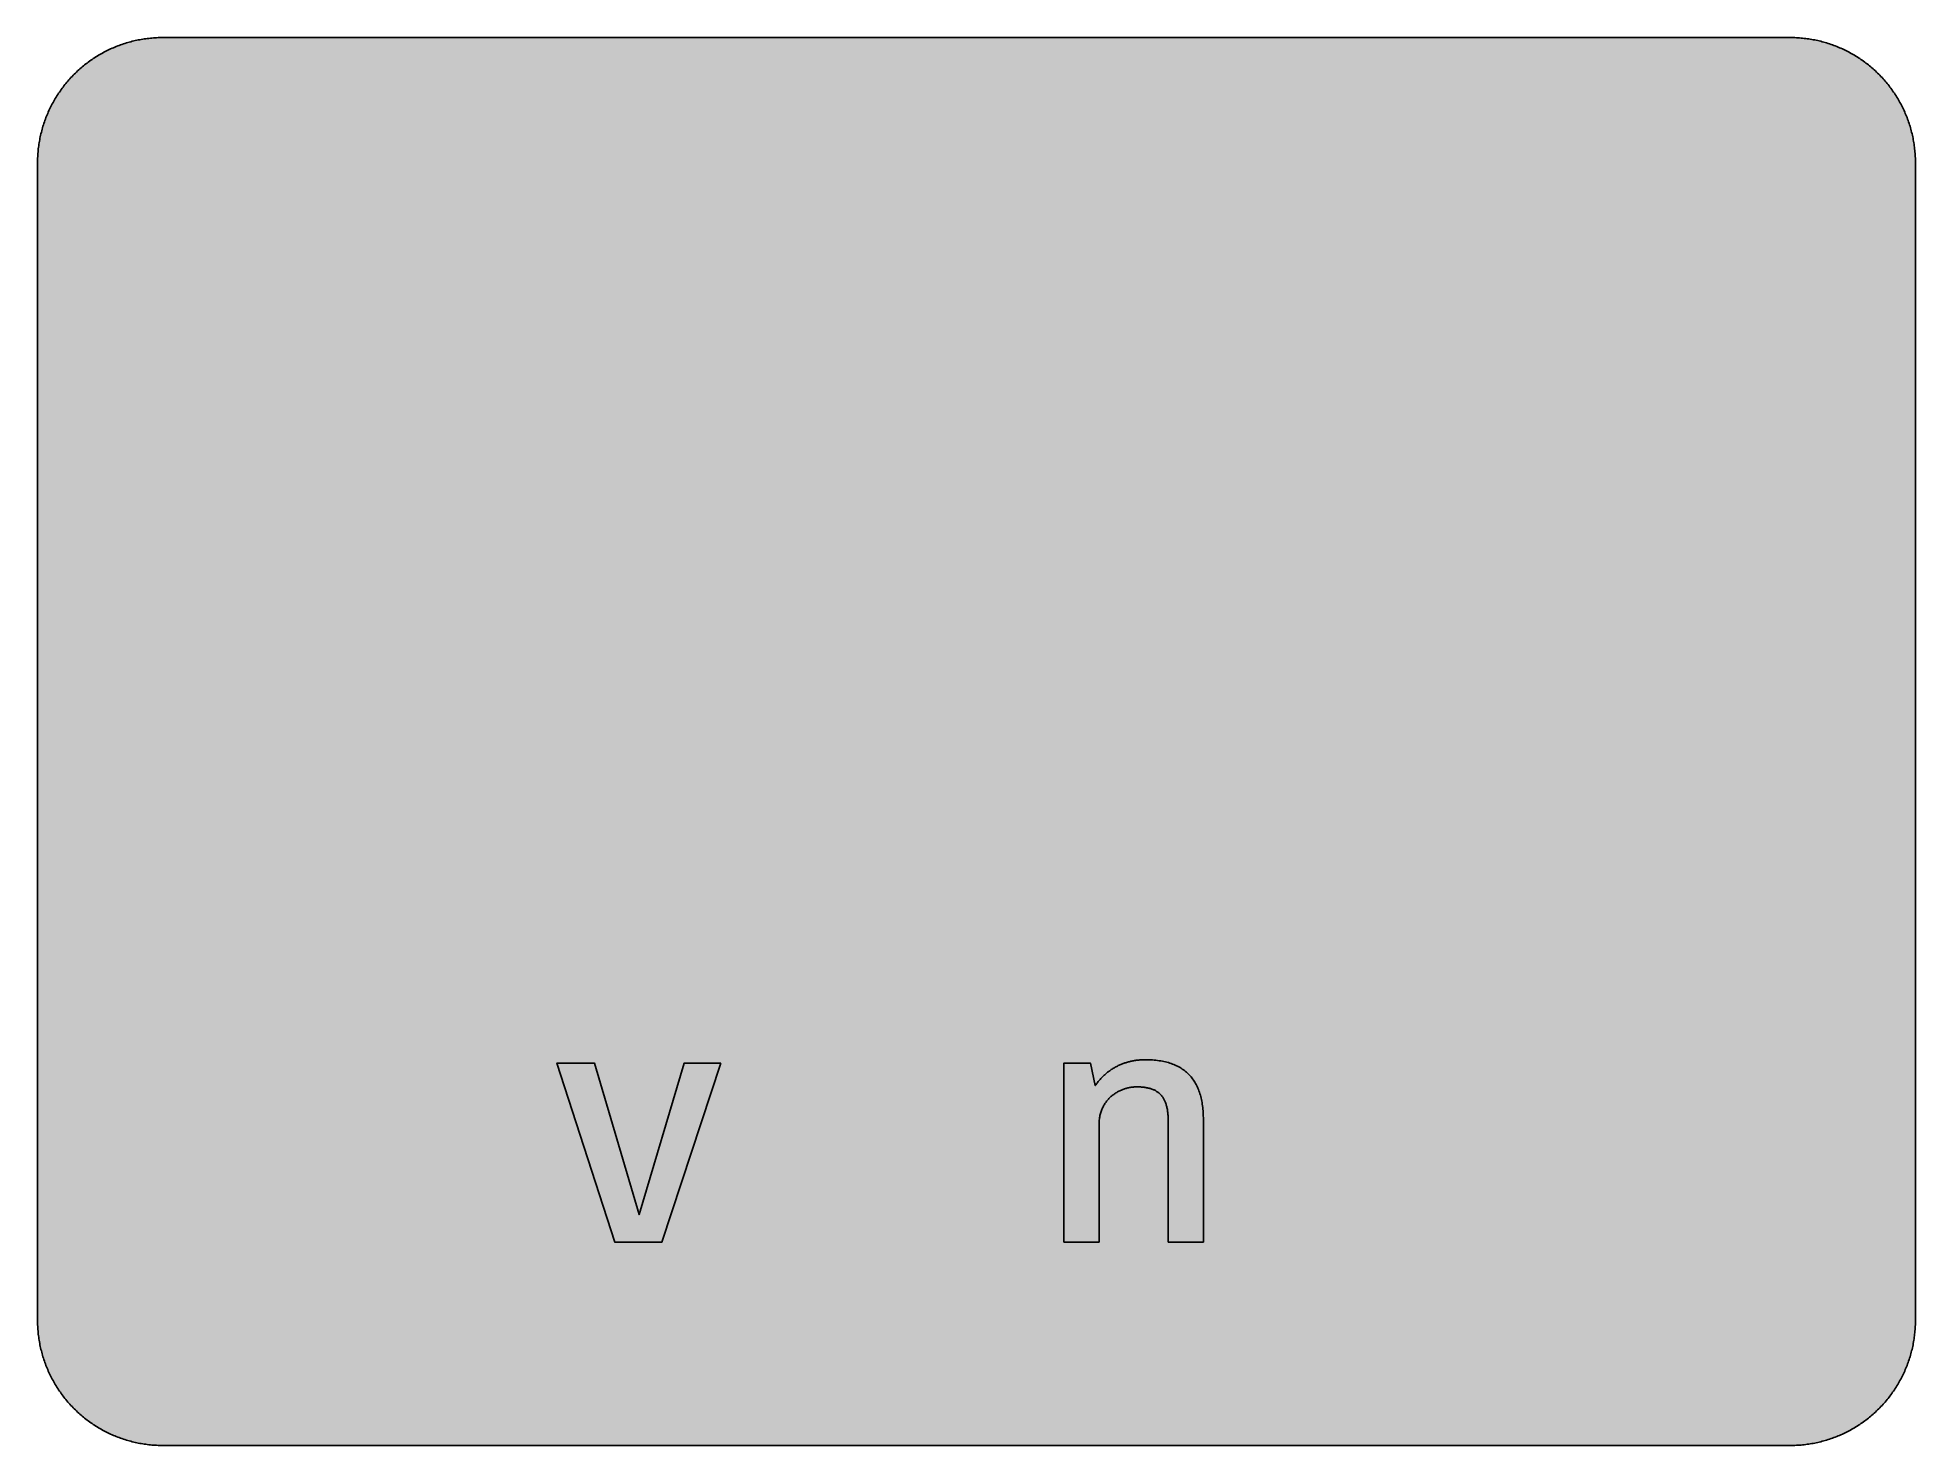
# Model space of a CAD drawing. Header units: millimetres. Extents: x 0 to 212, y 0 to 159.
import ezdxf

# ---------------------------------------------------------------- set-up
doc = ezdxf.new("R2010")
doc.units = ezdxf.units.MM

msp = doc.modelspace()

# ---------------------------------------------------------------- hatches: boundary and pattern name
for color, points in [(254, [(14.1633, 0.0536), (13.9878, 0.0533), (13.8125, 0.0559), (13.6373, 0.061), (13.462, 0.0686), (13.2893, 0.0787), (13.114, 0.0914), (12.9413, 0.1041), (12.7686, 0.1219), (12.5959, 0.1397), (12.4231, 0.16), (12.2504, 0.1829), (12.0777, 0.2057), (11.9075, 0.2337), (11.7373, 0.2616), (11.5672, 0.2921), (11.397, 0.3251), (11.2268, 0.3607), (11.0592, 0.3988), (10.8915, 0.4369), (10.7239, 0.4775), (10.5562, 0.5207), (10.3886, 0.5664), (10.2235, 0.6121), (10.0584, 0.6629), (9.8933, 0.7137), (9.7307, 0.7671), (9.5682, 0.8204), (9.4056, 0.8788), (9.2431, 0.9373), (9.083, 0.9982), (8.923, 1.0617), (8.763, 1.1252), (8.6055, 1.1938), (8.4455, 1.2624), (8.2906, 1.331), (8.1331, 1.4046), (7.9781, 1.4783), (7.8232, 1.5545), (7.6708, 1.6332), (7.5184, 1.7145), (7.366, 1.7958), (7.2161, 1.8796), (7.0663, 1.966), (6.919, 2.0523), (6.7716, 2.1438), (6.6243, 2.2352), (6.4795, 2.3266), (6.3348, 2.4232), (6.19, 2.5197), (6.0477, 2.6187), (5.908, 2.7178), (5.7683, 2.8194), (5.6286, 2.9235), (5.4915, 3.0302), (5.3543, 3.1369), (5.2197, 3.2461), (5.0851, 3.3579), (4.953, 3.4722), (4.8209, 3.5865), (4.6914, 3.7033), (4.5644, 3.8202), (4.4348, 3.9395), (4.3104, 4.0615), (4.1859, 4.1859), (4.0615, 4.3104), (3.9395, 4.4348), (3.8202, 4.5618), (3.7033, 4.6914), (3.5865, 4.8209), (3.4722, 4.953), (3.3579, 5.0851), (3.2487, 5.2197), (3.1369, 5.3543), (3.0302, 5.4915), (2.9235, 5.6286), (2.8194, 5.7683), (2.7178, 5.908), (2.6187, 6.0477), (2.5197, 6.19), (2.4232, 6.3348), (2.3266, 6.477), (2.2352, 6.6243), (2.1438, 6.7691), (2.0523, 6.919), (1.966, 7.0663), (1.8796, 7.2161), (1.7958, 7.366), (1.7145, 7.5184), (1.6332, 7.6708), (1.5545, 7.8232), (1.4783, 7.9781), (1.4046, 8.1331), (1.331, 8.2906), (1.2598, 8.4455), (1.1913, 8.603), (1.1252, 8.763), (1.0592, 8.923), (0.9982, 9.083), (0.9373, 9.2431), (0.8763, 9.4056), (0.8204, 9.5682), (0.7645, 9.7307), (0.7112, 9.8933), (0.6604, 10.0584), (0.6121, 10.2235), (0.5639, 10.3911), (0.5207, 10.5562), (0.4775, 10.7239), (0.4343, 10.8915), (0.3962, 11.0592), (0.3607, 11.2268), (0.3251, 11.397), (0.2921, 11.5672), (0.2616, 11.7373), (0.2311, 11.9075), (0.2057, 12.0802), (0.1803, 12.2504), (0.1575, 12.4231), (0.1372, 12.5959), (0.1194, 12.7686), (0.1041, 12.9413), (0.0889, 13.1166), (0.0787, 13.2893), (0.0686, 13.4645), (0.061, 13.6373), (0.0559, 13.8125), (0.0508, 13.9878), (0.0508, 14.163), (0.0522, 144.6925), (0.0508, 144.8664), (0.0559, 145.0416), (0.061, 145.2169), (0.0686, 145.3896), (0.0787, 145.5649), (0.0889, 145.7376), (0.1041, 145.9128), (0.1194, 146.0856), (0.1372, 146.2583), (0.1575, 146.431), (0.1803, 146.6037), (0.2057, 146.7739), (0.2311, 146.9466), (0.2616, 147.1168), (0.2921, 147.287), (0.3251, 147.4572), (0.3607, 147.6248), (0.3962, 147.795), (0.4343, 147.9626), (0.4775, 148.1303), (0.5207, 148.2979), (0.5639, 148.463), (0.6121, 148.6281), (0.6604, 148.7932), (0.7112, 148.9583), (0.7645, 149.1234), (0.8204, 149.286), (0.8763, 149.4485), (0.9373, 149.6111), (0.9982, 149.7711), (1.0592, 149.9311), (1.1252, 150.0911), (1.1913, 150.2486), (1.2598, 150.4061), (1.331, 150.5636), (1.4046, 150.7185), (1.4783, 150.876), (1.5545, 151.0284), (1.6332, 151.1833), (1.7145, 151.3357), (1.7958, 151.4856), (1.8796, 151.638), (1.966, 151.7879), (2.0523, 151.9352), (2.1438, 152.0825), (2.2352, 152.2298), (2.3266, 152.3746), (2.4232, 152.5194), (2.5197, 152.6616), (2.6187, 152.8039), (2.7178, 152.9461), (2.8194, 153.0858), (2.9235, 153.2255), (3.0302, 153.3627), (3.1369, 153.4973), (3.2487, 153.6344), (3.3579, 153.7665), (3.4722, 153.8986), (3.5865, 154.0307), (3.7033, 154.1602), (3.8202, 154.2898), (3.9395, 154.4168), (4.0615, 154.5438), (4.1859, 154.6682), (4.3104, 154.7901), (4.4348, 154.9121), (4.5644, 155.034), (4.6914, 155.1508), (4.8209, 155.2677), (4.953, 155.382), (5.0851, 155.4937), (5.2197, 155.6055), (5.3543, 155.7147), (5.4915, 155.8239), (5.6286, 155.9281), (5.7683, 156.0322), (5.908, 156.1338), (6.0477, 156.2354), (6.19, 156.3345), (6.3348, 156.431), (6.4795, 156.525), (6.6243, 156.6189), (6.7716, 156.7104), (6.919, 156.7993), (7.0663, 156.8882), (7.2161, 156.9745), (7.366, 157.0584), (7.5184, 157.1396), (7.6708, 157.2209), (7.8232, 157.2971), (7.9781, 157.3733), (8.1331, 157.4495), (8.2906, 157.5206), (8.4455, 157.5918), (8.6055, 157.6603), (8.763, 157.7289), (8.923, 157.7924), (9.083, 157.8559), (9.2431, 157.9169), (9.4056, 157.9753), (9.5682, 158.0337), (9.7307, 158.0871), (9.8933, 158.1404), (10.0584, 158.1912), (10.2235, 158.242), (10.3886, 158.2877), (10.5562, 158.3334), (10.7239, 158.3766), (10.8915, 158.4173), (11.0592, 158.4579), (11.2268, 158.4935), (11.397, 158.529), (11.5672, 158.562), (11.7373, 158.5925), (11.9075, 158.6205), (12.0777, 158.6484), (12.2504, 158.6713), (12.4231, 158.6941), (12.5959, 158.7144), (12.7686, 158.7322), (12.9413, 158.75), (13.114, 158.7627), (13.2893, 158.7754), (13.462, 158.7856), (13.6373, 158.7932), (13.8125, 158.7983), (13.9878, 158.8008), (14.163, 158.8033), (197.6078, 158.8036), (197.7822, 158.8008), (197.9574, 158.7983), (198.1327, 158.7932), (198.3054, 158.7856), (198.4807, 158.7754), (198.6534, 158.7627), (198.8287, 158.75), (199.0014, 158.7322), (199.1741, 158.7144), (199.3468, 158.6941), (199.5195, 158.6713), (199.6897, 158.6484), (199.8624, 158.6205), (200.0326, 158.5925), (200.2028, 158.562), (200.373, 158.529), (200.5432, 158.4935), (200.7108, 158.4579), (200.8784, 158.4173), (201.0461, 158.3766), (201.2137, 158.3334), (201.3788, 158.2877), (201.5465, 158.242), (201.7116, 158.1912), (201.8767, 158.1404), (202.0392, 158.0871), (202.2018, 158.0337), (202.3643, 157.9753), (202.5269, 157.9169), (202.6869, 157.8559), (202.8469, 157.7924), (203.007, 157.7289), (203.167, 157.6603), (203.3245, 157.5918), (203.4794, 157.5206), (203.6369, 157.4495), (203.7918, 157.3733), (203.9468, 157.2971), (204.0992, 157.2209), (204.2516, 157.1396), (204.404, 157.0584), (204.5538, 156.9745), (204.7037, 156.8882), (204.8535, 156.7993), (205.0009, 156.7104), (205.1456, 156.6189), (205.293, 156.525), (205.4352, 156.431), (205.58, 156.3345), (205.7222, 156.2354), (205.8619, 156.1338), (206.0016, 156.0322), (206.1413, 155.9281), (206.2785, 155.8239), (206.4156, 155.7147), (206.5503, 155.6055), (206.6849, 155.4937), (206.817, 155.382), (206.949, 155.2677), (207.0786, 155.1508), (207.2081, 155.034), (207.3351, 154.9121), (207.4596, 154.7901), (207.584, 154.6682), (207.7085, 154.5438), (207.8304, 154.4168), (207.9498, 154.2898), (208.0666, 154.1602), (208.1835, 154.0307), (208.2978, 153.8986), (208.4121, 153.7665), (208.5238, 153.6344), (208.6331, 153.4973), (208.7397, 153.3627), (208.8464, 153.2255), (208.9506, 153.0858), (209.0522, 152.9461), (209.1512, 152.8039), (209.2503, 152.6616), (209.3468, 152.5194), (209.4433, 152.3746), (209.5348, 152.2298), (209.6262, 152.0825), (209.7176, 151.9352), (209.804, 151.7879), (209.8904, 151.638), (209.9742, 151.4856), (210.0555, 151.3357), (210.1367, 151.1833), (210.2155, 151.0284), (210.2917, 150.876), (210.3653, 150.7185), (210.439, 150.5636), (210.5076, 150.4061), (210.5762, 150.2486), (210.6447, 150.0911), (210.7082, 149.9311), (210.7717, 149.7711), (210.8327, 149.6111), (210.8911, 149.4485), (210.9495, 149.286), (211.0029, 149.1234), (211.0562, 148.9583), (211.107, 148.7932), (211.1578, 148.6281), (211.2035, 148.463), (211.2493, 148.2979), (211.2924, 148.1303), (211.3331, 147.9626), (211.3712, 147.795), (211.4093, 147.6248), (211.4448, 147.4572), (211.4779, 147.287), (211.5083, 147.1168), (211.5363, 146.9466), (211.5642, 146.7739), (211.5871, 146.6037), (211.6099, 146.431), (211.6303, 146.2583), (211.648, 146.0856), (211.6658, 145.9128), (211.6785, 145.7376), (211.6912, 145.5649), (211.7014, 145.3896), (211.709, 145.2169), (211.7141, 145.0416), (211.7166, 144.8664), (211.7166, 144.6911), (211.7189, 14.1647), (211.7166, 13.9878), (211.7141, 13.8125), (211.709, 13.6373), (211.7014, 13.4645), (211.6912, 13.2893), (211.6785, 13.1166), (211.6658, 12.9413), (211.648, 12.7686), (211.6303, 12.5959), (211.6099, 12.4231), (211.5871, 12.2504), (211.5642, 12.0802), (211.5363, 11.9075), (211.5083, 11.7373), (211.4779, 11.5672), (211.4448, 11.397), (211.4093, 11.2268), (211.3712, 11.0592), (211.3331, 10.8915), (211.2924, 10.7239), (211.2493, 10.5562), (211.2035, 10.3911), (211.1578, 10.2235), (211.107, 10.0584), (211.0562, 9.8933), (211.0029, 9.7307), (210.9495, 9.5682), (210.8911, 9.4056), (210.8327, 9.2431), (210.7717, 9.083), (210.7082, 8.923), (210.6447, 8.763), (210.5762, 8.603), (210.5076, 8.4455), (210.439, 8.2906), (210.3653, 8.1331), (210.2917, 7.9781), (210.2155, 7.8232), (210.1367, 7.6708), (210.0555, 7.5184), (209.9742, 7.366), (209.8904, 7.2161), (209.804, 7.0663), (209.7176, 6.919), (209.6262, 6.7691), (209.5348, 6.6243), (209.4433, 6.477), (209.3468, 6.3348), (209.2503, 6.19), (209.1512, 6.0477), (209.0522, 5.908), (208.9506, 5.7683), (208.8464, 5.6286), (208.7397, 5.4915), (208.6331, 5.3543), (208.5238, 5.2197), (208.4121, 5.0851), (208.2978, 4.953), (208.1835, 4.8209), (208.0666, 4.6914), (207.9498, 4.5618), (207.8304, 4.4348), (207.7085, 4.3104), (207.584, 4.1859), (207.4596, 4.0615), (207.3351, 3.9395), (207.2081, 3.8202), (207.0786, 3.7033), (206.949, 3.5865), (206.817, 3.4722), (206.6849, 3.3579), (206.5503, 3.2461), (206.4156, 3.1369), (206.2785, 3.0302), (206.1413, 2.9235), (206.0016, 2.8194), (205.8619, 2.7178), (205.7222, 2.6187), (205.58, 2.5197), (205.4352, 2.4232), (205.293, 2.3266), (205.1456, 2.2352), (205.0009, 2.1438), (204.8535, 2.0523), (204.7037, 1.966), (204.5538, 1.8796), (204.404, 1.7958), (204.2516, 1.7145), (204.0992, 1.6332), (203.9468, 1.5545), (203.7918, 1.4783), (203.6369, 1.4046), (203.4794, 1.331), (203.3245, 1.2624), (203.167, 1.1938), (203.007, 1.1252), (202.8469, 1.0617), (202.6869, 0.9982), (202.5269, 0.9373), (202.3643, 0.8788), (202.2018, 0.8204), (202.0392, 0.7671), (201.8767, 0.7137), (201.7116, 0.6629), (201.5465, 0.6121), (201.3788, 0.5664), (201.2137, 0.5207), (201.0461, 0.4775), (200.8784, 0.4369), (200.7108, 0.3988), (200.5432, 0.3607), (200.373, 0.3251), (200.2028, 0.2921), (200.0326, 0.2616), (199.8624, 0.2337), (199.6897, 0.2057), (199.5195, 0.1829), (199.3468, 0.16), (199.1741, 0.1397), (199.0014, 0.1219), (198.8287, 0.1041), (198.6534, 0.0914), (198.4807, 0.0787), (198.3054, 0.0686), (198.1327, 0.061), (197.9574, 0.0559), (197.7822, 0.0533), (197.6069, 0.0533)]), (59, [(77.053, 43.1627), (72.941, 43.1627), (67.8575, 26.0872), (62.8124, 43.1627), (58.5819, 43.1627), (65.1013, 22.9842), (70.4176, 22.9842)]), (59, [(131.4595, 22.9842), (131.4595, 36.7975), (131.4577, 37.0027), (131.4526, 37.2059), (131.445, 37.404), (131.4348, 37.6022), (131.4196, 37.7952), (131.4044, 37.9857), (131.384, 38.1737), (131.3612, 38.3565), (131.3358, 38.5369), (131.3053, 38.7147), (131.2748, 38.8899), (131.2393, 39.0627), (131.2012, 39.2303), (131.158, 39.3954), (131.1148, 39.558), (131.0665, 39.718), (131.0157, 39.8729), (130.9624, 40.0279), (130.904, 40.1777), (130.843, 40.3225), (130.7795, 40.4673), (130.7135, 40.607), (130.6424, 40.7441), (130.5687, 40.8762), (130.4925, 41.0083), (130.4138, 41.1353), (130.3299, 41.2598), (130.2436, 41.3791), (130.1547, 41.4985), (130.0632, 41.6128), (129.9667, 41.7246), (129.8677, 41.8313), (129.7635, 41.9354), (129.6594, 42.037), (129.5502, 42.1361), (129.4359, 42.23), (129.3216, 42.324), (129.2022, 42.4104), (129.0777, 42.4967), (128.9533, 42.578), (128.8237, 42.6568), (128.6916, 42.733), (128.5545, 42.8041), (128.4148, 42.8727), (128.2725, 42.9387), (128.1252, 43.0022), (127.9779, 43.0606), (127.823, 43.1165), (127.668, 43.1673), (127.508, 43.2156), (127.3429, 43.2613), (127.1778, 43.3045), (127.0051, 43.3426), (126.8324, 43.3781), (126.6546, 43.4111), (126.4742, 43.4391), (126.2888, 43.4645), (126.1008, 43.4873), (125.9103, 43.5051), (125.7148, 43.5204), (125.5166, 43.5331), (125.316, 43.5407), (125.1102, 43.5458), (124.8994, 43.5483), (124.7978, 43.5483), (124.6962, 43.5458), (124.5946, 43.5432), (124.493, 43.5381), (124.3914, 43.5305), (124.2924, 43.5229), (124.1908, 43.5153), (124.0892, 43.5051), (123.9901, 43.4924), (123.8885, 43.4797), (123.7894, 43.4645), (123.6904, 43.4492), (123.5913, 43.4315), (123.4923, 43.4137), (123.3932, 43.3934), (123.2941, 43.373), (123.1976, 43.3502), (123.0986, 43.3248), (123.002, 43.2994), (122.9055, 43.2714), (122.809, 43.2435), (122.7125, 43.213), (122.6185, 43.1825), (122.522, 43.1495), (122.428, 43.114), (122.334, 43.0784), (122.24, 43.0428), (122.1486, 43.0047), (122.0546, 42.9641), (121.9632, 42.9235), (121.8717, 42.8803), (121.7803, 42.8346), (121.6914, 42.7888), (121.6, 42.7431), (121.5111, 42.6949), (121.4247, 42.6441), (121.3358, 42.5933), (121.2494, 42.5399), (121.1631, 42.484), (121.0767, 42.4282), (120.9929, 42.3723), (120.9091, 42.3113), (120.8253, 42.2529), (120.7414, 42.1894), (120.6602, 42.1259), (120.5789, 42.0624), (120.4976, 41.9964), (120.4189, 41.9278), (120.3401, 41.8592), (120.2639, 41.7881), (120.1852, 41.7144), (120.109, 41.6408), (120.0353, 41.5671), (119.9617, 41.4884), (119.888, 41.4122), (119.8143, 41.3309), (119.7432, 41.2496), (119.6721, 41.1683), (119.6035, 41.082), (119.5349, 40.9956), (119.4689, 40.9092), (119.4029, 40.8203), (119.3368, 40.7289), (119.2733, 40.6375), (118.7305, 43.1627), (115.7429, 43.1627), (115.7429, 22.9842), (119.7007, 22.9842), (119.7007, 36.2158), (119.7, 36.3525), (119.7051, 36.4871), (119.7153, 36.6192), (119.7254, 36.7487), (119.7407, 36.8757), (119.7585, 37.0002), (119.7813, 37.1246), (119.8042, 37.244), (119.8321, 37.3634), (119.8626, 37.4777), (119.8956, 37.592), (119.9312, 37.7038), (119.9693, 37.813), (120.0099, 37.9197), (120.0531, 38.0238), (120.0988, 38.1254), (120.1471, 38.2245), (120.1979, 38.3235), (120.2512, 38.4175), (120.3046, 38.5115), (120.363, 38.6029), (120.4214, 38.6918), (120.4824, 38.7782), (120.5459, 38.862), (120.6119, 38.9433), (120.6779, 39.022), (120.7491, 39.1008), (120.8176, 39.177), (120.8913, 39.2481), (120.965, 39.3192), (121.0386, 39.3878), (121.1148, 39.4564), (121.1936, 39.5199), (121.2723, 39.5808), (121.3536, 39.6418), (121.4349, 39.7002), (121.5187, 39.7561), (121.6025, 39.8094), (121.6863, 39.8602), (121.7727, 39.911), (121.859, 39.9593), (121.9454, 40.0025), (122.0343, 40.0456), (122.1232, 40.0888), (122.2121, 40.1269), (122.301, 40.1625), (122.3924, 40.198), (122.4839, 40.2311), (122.5728, 40.2615), (122.6642, 40.292), (122.7557, 40.3174), (122.8471, 40.3428), (122.9385, 40.3657), (123.03, 40.386), (123.1214, 40.4038), (123.2129, 40.4216), (123.3043, 40.4368), (123.3957, 40.4495), (123.4846, 40.4597), (123.5761, 40.4673), (123.665, 40.4749), (123.7539, 40.48), (123.8428, 40.4825), (123.9291, 40.4851), (124.0409, 40.4825), (124.1527, 40.48), (124.2593, 40.4774), (124.366, 40.4724), (124.4702, 40.4647), (124.5743, 40.4571), (124.6759, 40.447), (124.775, 40.4368), (124.8715, 40.4241), (124.968, 40.4089), (125.062, 40.3936), (125.1534, 40.3758), (125.2423, 40.3555), (125.3312, 40.3352), (125.4176, 40.3123), (125.5014, 40.2869), (125.5852, 40.2615), (125.6665, 40.2311), (125.7452, 40.2031), (125.824, 40.1701), (125.9002, 40.1371), (125.9738, 40.1015), (126.045, 40.0634), (126.1161, 40.0228), (126.1847, 39.9821), (126.2532, 39.939), (126.3167, 39.8932), (126.3802, 39.845), (126.4412, 39.7967), (126.5022, 39.7434), (126.5606, 39.69), (126.6165, 39.6342), (126.6723, 39.5783), (126.7231, 39.5173), (126.7739, 39.4538), (126.8247, 39.3903), (126.873, 39.3243), (126.9187, 39.2557), (126.9619, 39.1846), (127.0051, 39.1109), (127.0457, 39.0347), (127.0838, 38.956), (127.1194, 38.8747), (127.1549, 38.7934), (127.1905, 38.7071), (127.221, 38.6207), (127.2515, 38.5293), (127.2794, 38.4378), (127.3073, 38.3413), (127.3302, 38.2448), (127.3556, 38.1457), (127.3759, 38.0416), (127.3962, 37.9374), (127.414, 37.8282), (127.4293, 37.719), (127.4445, 37.6047), (127.4572, 37.4904), (127.4674, 37.371), (127.4775, 37.2491), (127.4851, 37.1272), (127.4902, 37.0002), (127.4953, 36.8706), (127.4978, 36.7386), (127.4978, 36.6039), (127.5002, 22.9842)])]:
    msp.add_hatch(color=color).paths.add_polyline_path(points)
h = msp.add_hatch(color=59)
h.paths.add_polyline_path([(14.1633, 3.5814), (13.8887, 3.5839), (13.6169, 3.5941), (13.3477, 3.6119), (13.081, 3.6347), (12.8143, 3.6652), (12.5501, 3.7008), (12.2885, 3.7465), (12.0294, 3.7948), (11.7729, 3.8506), (11.5164, 3.9141), (11.2649, 3.9827), (11.016, 4.0564), (10.7671, 4.1351), (10.5232, 4.2215), (10.2819, 4.3129), (10.0432, 4.412), (9.8069, 4.5161), (9.5733, 4.6228), (9.3447, 4.7371), (9.1186, 4.8565), (8.8951, 4.9809), (8.6741, 5.113), (8.4582, 5.2476), (8.2448, 5.3873), (8.0366, 5.5321), (7.8308, 5.682), (7.6276, 5.8369), (7.4295, 5.9969), (7.2365, 6.1595), (7.046, 6.3297), (6.8605, 6.5024), (6.6777, 6.6802), (6.5024, 6.8605), (6.3271, 7.046), (6.1595, 7.2365), (5.9969, 7.432), (5.8369, 7.6302), (5.682, 7.8308), (5.5321, 8.0366), (5.3873, 8.2448), (5.2451, 8.4582), (5.1105, 8.6741), (4.9809, 8.8951), (4.8565, 9.1186), (4.7371, 9.3447), (4.6228, 9.5758), (4.5136, 9.8069), (4.4094, 10.0432), (4.3129, 10.2819), (4.2215, 10.5232), (4.1351, 10.7696), (4.0538, 11.016), (3.9802, 11.2649), (3.9116, 11.5189), (3.8506, 11.7729), (3.7948, 12.0294), (3.744, 12.2911), (3.7008, 12.5527), (3.6627, 12.8143), (3.6322, 13.081), (3.6093, 13.3502), (3.5916, 13.6195), (3.5814, 13.8913), (3.5789, 14.163), (3.58, 144.6925), (3.5814, 144.9654), (3.5916, 145.2347), (3.6093, 145.5064), (3.6322, 145.7731), (3.6627, 146.0398), (3.7008, 146.304), (3.744, 146.5656), (3.7948, 146.8247), (3.8506, 147.0812), (3.9116, 147.3352), (3.9802, 147.5892), (4.0538, 147.8382), (4.1351, 148.0845), (4.2215, 148.3309), (4.3129, 148.5722), (4.4094, 148.811), (4.5136, 149.0472), (4.6228, 149.2783), (4.7371, 149.5095), (4.8565, 149.7355), (4.9809, 149.9591), (5.1105, 150.1775), (5.2451, 150.3959), (5.3873, 150.6093), (5.5321, 150.8176), (5.682, 151.0233), (5.8369, 151.224), (5.9969, 151.4221), (6.1595, 151.6177), (6.3271, 151.8056), (6.5024, 151.9936), (6.6777, 152.1739), (6.8605, 152.3517), (7.046, 152.5245), (7.2365, 152.6946), (7.4295, 152.8572), (7.6276, 153.0172), (7.8308, 153.1722), (8.0366, 153.322), (8.2448, 153.4668), (8.4582, 153.6065), (8.6741, 153.7411), (8.8951, 153.8732), (9.1186, 153.9977), (9.3447, 154.117), (9.5733, 154.2313), (9.8069, 154.3406), (10.0432, 154.4422), (10.2819, 154.5412), (10.5232, 154.6327), (10.7671, 154.719), (11.016, 154.7978), (11.2649, 154.874), (11.5164, 154.9425), (11.7729, 155.0035), (12.0294, 155.0594), (12.2885, 155.1102), (12.5501, 155.1534), (12.8143, 155.1889), (13.081, 155.2194), (13.3477, 155.2448), (13.6169, 155.26), (13.8887, 155.2702), (14.163, 155.2753), (197.6078, 155.2758), (197.8787, 155.2702), (198.1505, 155.26), (198.4197, 155.2448), (198.689, 155.2194), (198.9557, 155.1889), (199.2173, 155.1534), (199.4789, 155.1102), (199.7405, 155.0594), (199.9971, 155.0035), (200.2511, 154.9425), (200.5051, 154.874), (200.754, 154.7978), (201.0004, 154.719), (201.2467, 154.6327), (201.488, 154.5412), (201.7268, 154.4422), (201.963, 154.3406), (202.1942, 154.2313), (202.4253, 154.117), (202.6514, 153.9977), (202.8749, 153.8732), (203.0959, 153.7411), (203.3118, 153.6065), (203.5251, 153.4668), (203.7334, 153.322), (203.9391, 153.1722), (204.1398, 153.0172), (204.3379, 152.8572), (204.5335, 152.6946), (204.724, 152.5245), (204.9094, 152.3517), (205.0898, 152.1739), (205.2676, 151.9936), (205.4403, 151.8056), (205.6105, 151.6177), (205.773, 151.4221), (205.933, 151.224), (206.088, 151.0233), (206.2378, 150.8176), (206.3826, 150.6093), (206.5223, 150.3959), (206.6569, 150.1775), (206.789, 149.9591), (206.9135, 149.7355), (207.0329, 149.5095), (207.1472, 149.2783), (207.2538, 149.0472), (207.358, 148.811), (207.457, 148.5722), (207.5485, 148.3309), (207.6348, 148.0845), (207.7136, 147.8382), (207.7872, 147.5892), (207.8558, 147.3352), (207.9193, 147.0812), (207.9752, 146.8247), (208.0235, 146.5656), (208.0692, 146.304), (208.1047, 146.0398), (208.1352, 145.7731), (208.1581, 145.5064), (208.1759, 145.2347), (208.186, 144.9654), (208.1911, 144.6911), (208.1911, 14.1647), (208.186, 13.8913), (208.1759, 13.6195), (208.1581, 13.3502), (208.1352, 13.081), (208.1047, 12.8143), (208.0692, 12.5527), (208.0235, 12.2911), (207.9752, 12.0294), (207.9193, 11.7729), (207.8558, 11.5189), (207.7872, 11.2649), (207.7136, 11.016), (207.6348, 10.7696), (207.5485, 10.5232), (207.457, 10.2819), (207.358, 10.0432), (207.2538, 9.8069), (207.1472, 9.5758), (207.0329, 9.3447), (206.9135, 9.1186), (206.789, 8.8951), (206.6569, 8.6741), (206.5223, 8.4582), (206.3826, 8.2448), (206.2378, 8.0366), (206.088, 7.8308), (205.933, 7.6302), (205.773, 7.432), (205.6105, 7.2365), (205.4403, 7.046), (205.2676, 6.8605), (205.0898, 6.6802), (204.9094, 6.5024), (204.724, 6.3297), (204.5335, 6.1595), (204.3379, 5.9969), (204.1398, 5.8369), (203.9391, 5.682), (203.7334, 5.5321), (203.5251, 5.3873), (203.3118, 5.2476), (203.0959, 5.113), (202.8749, 4.9809), (202.6514, 4.8565), (202.4253, 4.7371), (202.1942, 4.6228), (201.963, 4.5161), (201.7268, 4.412), (201.488, 4.3129), (201.2467, 4.2215), (201.0004, 4.1351), (200.754, 4.0564), (200.5051, 3.9827), (200.2511, 3.9141), (199.9971, 3.8506), (199.7405, 3.7948), (199.4789, 3.7465), (199.2173, 3.7008), (198.9557, 3.6652), (198.689, 3.6347), (198.4197, 3.6119), (198.1505, 3.5941), (197.8787, 3.5839), (197.6069, 3.5789)])
h.paths.add_polyline_path([(14.1633, 8.8731), (14.0259, 8.8748), (13.8887, 8.8798), (13.7541, 8.8875), (13.622, 8.9002), (13.4874, 8.9154), (13.3553, 8.9332), (13.2258, 8.9535), (13.0962, 8.9789), (12.9667, 9.0068), (12.8397, 9.0373), (12.7127, 9.0729), (12.5882, 9.1084), (12.4663, 9.1491), (12.3419, 9.1923), (12.2225, 9.238), (12.1031, 9.2888), (11.9837, 9.3396), (11.8694, 9.3929), (11.7526, 9.4513), (11.6408, 9.5098), (11.5291, 9.5733), (11.4198, 9.6368), (11.3106, 9.7053), (11.2039, 9.7765), (11.0998, 9.8476), (10.9957, 9.9238), (10.8966, 10), (10.7975, 10.0787), (10.6985, 10.1625), (10.6045, 10.2464), (10.5105, 10.3327), (10.4216, 10.4216), (10.3327, 10.5131), (10.2464, 10.6045), (10.16, 10.701), (10.0787, 10.7975), (10, 10.8966), (9.9212, 10.9982), (9.8476, 11.0998), (9.7739, 11.2039), (9.7053, 11.3106), (9.6368, 11.4198), (9.5707, 11.5291), (9.5098, 11.6408), (9.4488, 11.7551), (9.3929, 11.8694), (9.337, 11.9863), (9.2862, 12.1031), (9.238, 12.2225), (9.1923, 12.3444), (9.1491, 12.4663), (9.1084, 12.5908), (9.0703, 12.7152), (9.0373, 12.8397), (9.0068, 12.9692), (8.9789, 13.0962), (8.9535, 13.2258), (8.9306, 13.3579), (8.9129, 13.4899), (8.8976, 13.622), (8.8849, 13.7566), (8.8773, 13.8913), (8.8722, 14.0259), (8.8697, 14.163), (8.8717, 144.6925), (8.8722, 144.8283), (8.8773, 144.9629), (8.8849, 145.0975), (8.8976, 145.2321), (8.9129, 145.3642), (8.9306, 145.4963), (8.9535, 145.6284), (8.9789, 145.7579), (9.0068, 145.8849), (9.0373, 146.0144), (9.0703, 146.1389), (9.1084, 146.2634), (9.1491, 146.3878), (9.1923, 146.5097), (9.238, 146.6317), (9.2862, 146.751), (9.337, 146.8679), (9.3929, 146.9847), (9.4488, 147.099), (9.5098, 147.2133), (9.5707, 147.3251), (9.6368, 147.4343), (9.7053, 147.5435), (9.7739, 147.6502), (9.8476, 147.7543), (9.9212, 147.8559), (10, 147.9575), (10.0787, 148.0566), (10.16, 148.1531), (10.2464, 148.2496), (10.3327, 148.3411), (10.4216, 148.4325), (10.5105, 148.5214), (10.6045, 148.6078), (10.6985, 148.6916), (10.7975, 148.7754), (10.8966, 148.8542), (10.9957, 148.9304), (11.0998, 149.0066), (11.2039, 149.0777), (11.3106, 149.1488), (11.4198, 149.2174), (11.5291, 149.2809), (11.6408, 149.3444), (11.7526, 149.4028), (11.8694, 149.4612), (11.9837, 149.5146), (12.1031, 149.5679), (12.2225, 149.6162), (12.3419, 149.6619), (12.4663, 149.7051), (12.5882, 149.7457), (12.7127, 149.7813), (12.8397, 149.8168), (12.9667, 149.8473), (13.0962, 149.8752), (13.2258, 149.9006), (13.3553, 149.921), (13.4874, 149.9413), (13.622, 149.9565), (13.7541, 149.9667), (13.8887, 149.9768), (14.0259, 149.9819), (14.163, 149.9819), (197.6078, 149.9842), (197.7441, 149.9819), (197.8787, 149.9768), (198.0133, 149.9667), (198.1479, 149.9565), (198.28, 149.9413), (198.4121, 149.921), (198.5442, 149.9006), (198.6737, 149.8752), (198.8007, 149.8473), (198.9303, 149.8168), (199.0547, 149.7813), (199.1792, 149.7457), (199.3036, 149.7051), (199.4256, 149.6619), (199.5475, 149.6162), (199.6669, 149.5679), (199.7837, 149.5146), (199.9005, 149.4612), (200.0148, 149.4028), (200.1291, 149.3444), (200.2409, 149.2809), (200.3501, 149.2174), (200.4593, 149.1488), (200.566, 149.0777), (200.6702, 149.0066), (200.7718, 148.9304), (200.8734, 148.8542), (200.9724, 148.7754), (201.0689, 148.6916), (201.1655, 148.6078), (201.2569, 148.5214), (201.3483, 148.4325), (201.4372, 148.3411), (201.5236, 148.2496), (201.6074, 148.1531), (201.6912, 148.0566), (201.77, 147.9575), (201.8462, 147.8559), (201.9224, 147.7543), (201.9935, 147.6502), (202.0646, 147.5435), (202.1332, 147.4343), (202.1967, 147.3251), (202.2602, 147.2133), (202.3186, 147.099), (202.377, 146.9847), (202.4304, 146.8679), (202.4812, 146.751), (202.532, 146.6317), (202.5777, 146.5097), (202.6209, 146.3878), (202.6615, 146.2634), (202.6971, 146.1389), (202.7326, 146.0144), (202.7631, 145.8849), (202.7911, 145.7579), (202.8165, 145.6284), (202.8368, 145.4963), (202.8546, 145.3642), (202.8698, 145.2321), (202.8825, 145.0975), (202.8901, 144.9629), (202.8952, 144.8283), (202.8977, 144.6911), (202.8994, 14.1647), (202.8952, 14.0259), (202.8901, 13.8913), (202.8825, 13.7566), (202.8698, 13.622), (202.8546, 13.4899), (202.8368, 13.3579), (202.8165, 13.2258), (202.7911, 13.0962), (202.7631, 12.9692), (202.7326, 12.8397), (202.6971, 12.7152), (202.6615, 12.5908), (202.6209, 12.4663), (202.5777, 12.3444), (202.532, 12.2225), (202.4812, 12.1031), (202.4304, 11.9863), (202.377, 11.8694), (202.3186, 11.7551), (202.2602, 11.6408), (202.1967, 11.5291), (202.1332, 11.4198), (202.0646, 11.3106), (201.9935, 11.2039), (201.9224, 11.0998), (201.8462, 10.9982), (201.77, 10.8966), (201.6912, 10.7975), (201.6074, 10.701), (201.5236, 10.6045), (201.4372, 10.5131), (201.3483, 10.4216), (201.2569, 10.3327), (201.1655, 10.2464), (201.0689, 10.1625), (200.9724, 10.0787), (200.8734, 10), (200.7718, 9.9238), (200.6702, 9.8476), (200.566, 9.7765), (200.4593, 9.7053), (200.3501, 9.6368), (200.2409, 9.5733), (200.1291, 9.5098), (200.0148, 9.4513), (199.9005, 9.3929), (199.7837, 9.3396), (199.6669, 9.2888), (199.5475, 9.238), (199.4256, 9.1923), (199.3036, 9.1491), (199.1792, 9.1084), (199.0547, 9.0729), (198.9303, 9.0373), (198.8007, 9.0068), (198.6737, 8.9789), (198.5442, 8.9535), (198.4121, 8.9332), (198.28, 8.9154), (198.1479, 8.9002), (198.0133, 8.8875), (197.8787, 8.8798), (197.7441, 8.8748), (197.6069, 8.8722)], flags=16)
h = msp.add_hatch(color=59)
h.paths.add_polyline_path([(99.271, 134.1092), (92.0239, 134.1092), (91.8413, 134.1069), (91.661, 134.0993), (91.4832, 134.0917), (91.3028, 134.079), (91.125, 134.0612), (90.9498, 134.0434), (90.772, 134.018), (90.5967, 133.9926), (90.424, 133.9621), (90.2513, 133.9291), (90.0786, 133.891), (89.9084, 133.8504), (89.7382, 133.8072), (89.568, 133.7615), (89.4029, 133.7107), (89.2353, 133.6573), (89.0702, 133.5989), (88.9076, 133.5405), (88.7451, 133.477), (88.585, 133.411), (88.4276, 133.3424), (88.2701, 133.2687), (88.1126, 133.1951), (87.9602, 133.1163), (87.8078, 133.035), (87.6554, 132.9512), (87.5081, 132.8649), (87.3608, 132.7734), (87.2134, 132.682), (87.0712, 132.5855), (86.929, 132.4864), (86.7893, 132.3873), (86.6521, 132.2832), (86.5149, 132.1765), (86.3829, 132.0673), (86.2508, 131.9555), (86.1212, 131.8412), (85.9942, 131.7244), (85.8698, 131.605), (85.7453, 131.4831), (85.6259, 131.3612), (85.5091, 131.2342), (85.3923, 131.1046), (85.2805, 130.9726), (85.1687, 130.8379), (85.0621, 130.7033), (84.9554, 130.5636), (84.8538, 130.4239), (84.7522, 130.2817), (84.6557, 130.1369), (84.5591, 129.9896), (84.4677, 129.8397), (84.3788, 129.6899), (84.2924, 129.5349), (84.2086, 129.38), (84.1299, 129.2225), (84.0511, 129.0625), (83.9775, 128.9025), (83.9064, 128.7399), (83.8378, 128.5748), (83.7743, 128.4072), (83.7108, 128.237), (83.6524, 128.0668), (83.5965, 127.8966), (77.1948, 107.2099), (77.1271, 107.221), (77.0585, 107.2363), (76.9899, 107.249), (76.9239, 107.2617), (76.8553, 107.2744), (76.7867, 107.2871), (76.7182, 107.2998), (76.6521, 107.3125), (76.5835, 107.3226), (76.515, 107.3353), (76.4464, 107.348), (76.3803, 107.3582), (76.3118, 107.3683), (76.2432, 107.381), (76.1746, 107.3912), (76.106, 107.4014), (76.04, 107.4115), (75.9714, 107.4217), (75.9028, 107.4318), (75.8342, 107.442), (75.7657, 107.4496), (75.6971, 107.4598), (75.6285, 107.4674), (75.5599, 107.4776), (75.4939, 107.4852), (75.4253, 107.4928), (75.3567, 107.503), (75.2881, 107.5106), (75.2196, 107.5182), (75.151, 107.5258), (75.0824, 107.5309), (75.0138, 107.5385), (74.9452, 107.5461), (74.8767, 107.5538), (74.8081, 107.5588), (74.7395, 107.5639), (74.6709, 107.5715), (74.6023, 107.5766), (74.5338, 107.5817), (74.4652, 107.5868), (74.3966, 107.5919), (74.328, 107.5969), (74.2569, 107.602), (74.1883, 107.6071), (74.1197, 107.6096), (74.0512, 107.6147), (73.9826, 107.6173), (73.914, 107.6223), (73.8454, 107.6249), (73.7768, 107.6274), (73.7083, 107.6325), (73.6397, 107.635), (73.5686, 107.6376), (73.5, 107.6376), (73.4314, 107.6401), (73.3628, 107.6427), (73.2942, 107.6452), (73.2257, 107.6452), (73.1571, 107.6477), (73.0885, 107.6477), (73.0174, 107.6477), (72.9488, 107.6503), (72.8802, 107.6503), (72.8116, 107.6503), (72.5373, 107.6477), (72.263, 107.6427), (71.9912, 107.635), (71.7169, 107.6223), (71.4451, 107.6071), (71.1733, 107.5893), (70.9041, 107.5665), (70.6323, 107.5411), (70.3631, 107.5131), (70.0938, 107.4801), (69.8246, 107.4471), (69.5554, 107.409), (69.2887, 107.3658), (69.022, 107.3226), (68.7553, 107.2744), (68.4911, 107.221), (68.2269, 107.1677), (67.9628, 107.1093), (67.6986, 107.0483), (67.437, 106.9848), (67.1754, 106.9162), (66.9163, 106.8476), (66.6572, 106.774), (66.3981, 106.6952), (66.1416, 106.6165), (65.8876, 106.5327), (65.6311, 106.4463), (65.3771, 106.3574), (65.1256, 106.266), (64.8741, 106.1695), (64.6227, 106.0729), (64.3738, 105.9713), (64.1274, 105.8672), (63.881, 105.758), (63.6346, 105.6488), (63.3908, 105.5345), (63.1495, 105.4176), (62.9082, 105.2982), (62.6669, 105.1763), (62.4307, 105.0519), (62.1919, 104.9223), (61.9582, 104.7928), (61.7245, 104.6582), (61.4909, 104.521), (61.2623, 104.3813), (61.0311, 104.2391), (60.8051, 104.0917), (60.579, 103.9444), (60.3555, 103.792), (60.1345, 103.6396), (59.9135, 103.4821), (59.6951, 103.3221), (59.4766, 103.1596), (59.2633, 102.9945), (59.0499, 102.8268), (58.8391, 102.6566), (58.6308, 102.4814), (58.4225, 102.3061), (58.2168, 102.1258), (58.0136, 101.9454), (57.8129, 101.76), (57.6148, 101.5721), (57.4167, 101.3841), (57.2211, 101.1911), (57.0281, 100.9955), (56.8401, 100.7999), (56.6522, 100.5992), (56.4667, 100.3986), (56.2864, 100.1954), (56.1061, 99.9896), (55.9308, 99.7839), (55.7581, 99.5731), (55.5854, 99.3623), (55.4177, 99.1489), (55.2526, 98.9355), (55.0901, 98.7171), (54.93, 98.4987), (54.7726, 98.2777), (54.6202, 98.0567), (54.4678, 97.8332), (54.3204, 97.6071), (54.1731, 97.3811), (54.0309, 97.1499), (53.8912, 96.9213), (53.754, 96.6876), (53.6194, 96.454), (53.4899, 96.2203), (53.3603, 95.9841), (53.2359, 95.7453), (53.1139, 95.504), (52.9946, 95.2627), (52.8777, 95.0214), (52.7634, 94.7776), (52.6542, 94.5312), (52.545, 94.2848), (52.4408, 94.0384), (52.3392, 93.7895), (52.2427, 93.538), (52.1462, 93.2866), (52.0548, 93.0351), (51.9659, 92.7811), (51.8795, 92.5271), (51.7957, 92.2706), (51.7169, 92.014), (51.6382, 91.755), (51.5645, 91.4959), (51.496, 91.2368), (51.4274, 90.9752), (51.3639, 90.7136), (51.3029, 90.4494), (51.2445, 90.1878), (51.1912, 89.9211), (51.1378, 89.6569), (51.0921, 89.3902), (51.0464, 89.1235), (51.0032, 88.8568), (50.9651, 88.5876), (50.9321, 88.3183), (50.8991, 88.0491), (50.8711, 87.7799), (50.8457, 87.5081), (50.8229, 87.2388), (50.8051, 86.9671), (50.7898, 86.6953), (50.7771, 86.421), (50.7695, 86.1492), (50.7644, 85.8749), (50.7619, 85.6005), (50.7644, 85.3262), (50.7695, 85.0544), (50.7771, 84.7801), (50.7898, 84.5083), (50.8051, 84.234), (50.8229, 83.9622), (50.8457, 83.693), (50.8711, 83.4212), (50.8991, 83.152), (50.9321, 82.8827), (50.9651, 82.6135), (51.0032, 82.3443), (51.0464, 82.0776), (51.0921, 81.8109), (51.1378, 81.5442), (51.1912, 81.28), (51.2445, 81.0133), (51.3029, 80.7517), (51.3639, 80.4875), (51.4274, 80.2259), (51.496, 79.9643), (51.5645, 79.7052), (51.6382, 79.4461), (51.7169, 79.187), (51.7957, 78.9305), (51.8795, 78.674), (51.9659, 78.42), (52.0548, 78.166), (52.1462, 77.912), (52.2427, 77.6605), (52.3392, 77.4116), (52.4408, 77.1627), (52.545, 76.9137), (52.6542, 76.6674), (52.7634, 76.4235), (52.8777, 76.1797), (52.9946, 75.9358), (53.1139, 75.6945), (53.2359, 75.4558), (53.3603, 75.217), (53.4899, 74.9808), (53.6194, 74.7446), (53.754, 74.5109), (53.8912, 74.2798), (54.0309, 74.0486), (54.1731, 73.82), (54.3204, 73.594), (54.4678, 73.3679), (54.6202, 73.1444), (54.7726, 72.9209), (54.93, 72.6999), (55.0901, 72.4814), (55.2526, 72.2655), (55.4177, 72.0496), (55.5854, 71.8388), (55.7581, 71.6255), (55.9308, 71.4172), (56.1061, 71.2114), (56.2864, 71.0057), (56.4667, 70.8025), (56.6522, 70.5993), (56.8401, 70.4012), (57.0281, 70.2056), (57.2211, 70.01), (57.4167, 69.817), (57.6148, 69.6265), (57.8129, 69.4411), (58.0136, 69.2556), (58.2168, 69.0728), (58.4225, 68.895), (58.6308, 68.7197), (58.8391, 68.5444), (59.0499, 68.3743), (59.2633, 68.2066), (59.4766, 68.0415), (59.6951, 67.879), (59.9135, 67.7189), (60.1345, 67.5615), (60.3555, 67.4065), (60.579, 67.2567), (60.8051, 67.1068), (61.0311, 66.962), (61.2623, 66.8198), (61.4909, 66.6801), (61.7245, 66.5429), (61.9582, 66.4083), (62.1919, 66.2762), (62.4307, 66.1492), (62.6669, 66.0248), (62.9082, 65.9028), (63.1495, 65.7835), (63.3908, 65.6666), (63.6346, 65.5523), (63.881, 65.4431), (64.1274, 65.3339), (64.3738, 65.2297), (64.6227, 65.1281), (64.8741, 65.0316), (65.1256, 64.9351), (65.3771, 64.8437), (65.6311, 64.7548), (65.8876, 64.6684), (66.1416, 64.5846), (66.3981, 64.5058), (66.6572, 64.4296), (66.9163, 64.356), (67.1754, 64.2849), (67.437, 64.2163), (67.6986, 64.1528), (67.9628, 64.0918), (68.2269, 64.0334), (68.4911, 63.9801), (68.7553, 63.9293), (69.022, 63.881), (69.2887, 63.8353), (69.5554, 63.7946), (69.8246, 63.7565), (70.0938, 63.721), (70.3631, 63.688), (70.6323, 63.66), (70.9041, 63.6346), (71.1733, 63.6143), (71.4451, 63.594), (71.7169, 63.5787), (71.9912, 63.5686), (72.263, 63.5584), (72.5373, 63.5533), (72.8116, 63.5533), (73.086, 63.5533), (73.3577, 63.5584), (73.6321, 63.5686), (73.9038, 63.5787), (74.1782, 63.594), (74.4499, 63.6143), (74.7192, 63.6346), (74.991, 63.66), (75.2602, 63.688), (75.5294, 63.721), (75.7987, 63.7565), (76.0679, 63.7946), (76.3346, 63.8353), (76.6013, 63.881), (76.868, 63.9293), (77.1347, 63.9801), (77.3989, 64.0334), (77.6605, 64.0918), (77.9247, 64.1528), (78.1863, 64.2163), (78.4479, 64.2849), (78.707, 64.356), (78.9661, 64.4296), (79.2251, 64.5058), (79.4817, 64.5846), (79.7382, 64.6684), (79.9922, 64.7548), (80.2462, 64.8437), (80.5002, 64.9351), (80.7517, 65.0316), (81.0006, 65.1281), (81.2495, 65.2297), (81.4984, 65.3339), (81.7448, 65.4431), (81.9887, 65.5523), (82.2325, 65.6666), (82.4763, 65.7835), (82.7176, 65.9028), (82.9564, 66.0248), (83.1952, 66.1492), (83.4314, 66.2762), (83.6676, 66.4083), (83.9013, 66.5429), (84.1324, 66.6801), (84.3636, 66.8198), (84.5922, 66.962), (84.8182, 67.1068), (85.0443, 67.2567), (85.2678, 67.4065), (85.4913, 67.5615), (85.7123, 67.7189), (85.9307, 67.879), (86.1466, 68.0415), (86.3625, 68.2066), (86.5734, 68.3743), (86.7867, 68.5444), (86.995, 68.7197), (87.2033, 68.895), (87.4065, 69.0728), (87.6097, 69.2556), (87.8129, 69.4411), (88.011, 69.6265), (88.2091, 69.817), (88.4022, 70.01), (88.5952, 70.2056), (88.7857, 70.4012), (88.9711, 70.5993), (89.1565, 70.8025), (89.3394, 71.0057), (89.5172, 71.2114), (89.695, 71.4172), (89.8677, 71.6255), (90.0379, 71.8388), (90.2056, 72.0496), (90.3707, 72.2655), (90.5332, 72.4814), (90.6932, 72.6999), (90.8507, 72.9209), (91.0057, 73.1444), (91.1555, 73.3679), (91.3054, 73.594), (91.4502, 73.82), (91.5924, 74.0486), (91.7321, 74.2798), (91.8693, 74.5109), (92.0039, 74.7446), (92.136, 74.9808), (92.263, 75.217), (92.3874, 75.4558), (92.5119, 75.6945), (92.6313, 75.9358), (92.7456, 76.1797), (92.8599, 76.4235), (92.9691, 76.6674), (93.0783, 76.9137), (93.1824, 77.1627), (93.284, 77.4116), (93.3806, 77.6605), (93.4771, 77.912), (93.5685, 78.166), (93.6574, 78.42), (93.7438, 78.674), (93.8276, 78.9305), (93.9063, 79.187), (93.9851, 79.4461), (94.0587, 79.7052), (94.1273, 79.9643), (94.1959, 80.2259), (94.2594, 80.4875), (94.3204, 80.7517), (94.3788, 81.0133), (94.4321, 81.28), (94.4829, 81.5442), (94.5312, 81.8109), (94.5769, 82.0776), (94.6175, 82.3443), (94.6556, 82.6135), (94.6912, 82.8827), (94.7242, 83.152), (94.7522, 83.4212), (94.7776, 83.693), (94.8004, 83.9622), (94.8182, 84.234), (94.8334, 84.5083), (94.8436, 84.7801), (94.8538, 85.0544), (94.8588, 85.3262), (94.8588, 85.6005), (94.8588, 85.8037), (94.8563, 86.0069), (94.8512, 86.2101), (94.8461, 86.4108), (94.836, 86.614), (94.8258, 86.8172), (94.8131, 87.0179), (94.8004, 87.2185), (94.7852, 87.4217), (94.7674, 87.6224), (94.7471, 87.823), (94.7268, 88.0237), (94.7039, 88.2244), (94.6785, 88.425), (94.6506, 88.6231), (94.6226, 88.8238), (94.5921, 89.0219), (94.5617, 89.22), (94.5261, 89.4182), (94.4905, 89.6163), (94.4524, 89.8144), (94.4143, 90.0125), (94.3737, 90.2081), (94.3305, 90.4062), (94.2848, 90.6018), (94.2391, 90.7974), (94.1908, 90.993), (94.14, 91.186), (94.0892, 91.3816), (94.0359, 91.5746), (93.98, 91.7677), (93.9241, 91.9607), (93.8632, 92.1512), (93.8047, 92.3442), (93.7412, 92.5347), (93.6777, 92.7252), (93.6117, 92.9157), (93.5431, 93.1037), (93.4745, 93.2942), (93.4034, 93.4822), (93.3298, 93.6676), (93.2561, 93.8555), (93.1799, 94.041), (93.1037, 94.2264), (93.0224, 94.4118), (92.9411, 94.5972), (92.8599, 94.7801), (92.7735, 94.963), (92.6871, 95.1433), (92.6008, 95.3262), (92.5093, 95.5065), (92.4179, 95.6869), (92.3265, 95.8647), (92.2299, 96.0425), (92.1334, 96.2203), (92.0369, 96.3981), (91.9353, 96.5733), (91.8362, 96.7486), (91.7321, 96.9213), (91.628, 97.0966), (91.5213, 97.2668), (91.4121, 97.4395), (91.3028, 97.6097), (91.1911, 97.7798), (91.0793, 97.9475), (90.965, 98.1151), (90.8482, 98.2828), (90.7313, 98.4479), (90.612, 98.6104), (90.4926, 98.7755), (90.3707, 98.9355), (90.2487, 99.0956), (90.1243, 99.2556), (89.9973, 99.4131), (89.8703, 99.5705), (89.7433, 99.7255), (89.6112, 99.8804), (89.4817, 100.0328), (89.3496, 100.1852), (89.215, 100.3351), (89.0803, 100.4849), (88.9432, 100.6323), (88.806, 100.7796), (88.6663, 100.9244), (88.5241, 101.0691), (88.3844, 101.2114), (88.2396, 101.3511), (88.0974, 101.4933), (87.95, 101.6305), (87.8027, 101.7676), (87.6554, 101.9048), (87.5055, 102.0394), (87.3557, 102.1715), (87.2058, 102.3036), (87.0509, 102.4331), (86.8985, 102.5627), (86.7435, 102.6897), (86.5861, 102.8167), (86.4286, 102.9411), (86.2711, 103.0656), (86.1111, 103.1875), (85.9511, 103.3069), (85.7885, 103.4263), (85.6259, 103.5431), (85.4608, 103.6599), (85.2957, 103.7742), (85.1281, 103.8885), (84.963, 104.0003), (84.7928, 104.1095), (84.6252, 104.2187), (84.4525, 104.3254), (84.2823, 104.4296), (84.1096, 104.5337), (83.9368, 104.6378), (83.7616, 104.7369), (83.5863, 104.8385), (83.4085, 104.935), (83.2307, 105.0315), (83.0529, 105.1255), (82.8751, 105.2195), (82.6948, 105.3109), (82.5119, 105.3998), (82.3316, 105.4887), (82.1487, 105.5751), (81.9633, 105.6589), (81.7778, 105.7427), (81.5924, 105.824), (81.407, 105.9053), (83.8193, 113.6989), (104.436, 83.1353), (104.4727, 83.0783), (104.5134, 83.0224), (104.554, 82.9666), (104.5947, 82.9107), (104.6353, 82.8573), (104.6785, 82.804), (104.7217, 82.7532), (104.7674, 82.7024), (104.8106, 82.6516), (104.8563, 82.6008), (104.9045, 82.5525), (104.9503, 82.5043), (104.9985, 82.456), (105.0468, 82.4078), (105.095, 82.362), (105.1458, 82.3189), (105.1941, 82.2731), (105.2474, 82.23), (105.2982, 82.1868), (105.349, 82.1436), (105.4024, 82.103), (105.4557, 82.0623), (105.5091, 82.0242), (105.5649, 81.9861), (105.6183, 81.948), (105.6742, 81.9099), (105.73, 81.8744), (105.7885, 81.8388), (105.8443, 81.8058), (105.9028, 81.7702), (105.9612, 81.7397), (106.0196, 81.7067), (106.078, 81.6762), (106.139, 81.6458), (106.1974, 81.6178), (106.2584, 81.5899), (106.3193, 81.5619), (106.3803, 81.5365), (106.4438, 81.5111), (106.5047, 81.4857), (106.5682, 81.4629), (106.6292, 81.44), (106.6927, 81.4172), (106.7562, 81.3968), (106.8222, 81.3765), (106.8857, 81.3587), (106.9492, 81.341), (107.0153, 81.3232), (107.0813, 81.3079), (107.1474, 81.2927), (107.2109, 81.28), (107.2769, 81.2673), (107.3455, 81.2546), (107.4115, 81.2444), (107.4776, 81.2343), (107.5461, 81.2241), (107.6122, 81.2165), (107.6808, 81.2114), (107.7468, 81.2038), (107.8154, 81.1987), (107.884, 81.1962), (107.9525, 81.1936), (108.0211, 81.1911), (108.0897, 81.1911), (117.3565, 81.1925), (117.4039, 80.9574), (117.4547, 80.7263), (117.508, 80.4951), (117.5664, 80.264), (117.6249, 80.0329), (117.6858, 79.8043), (117.7493, 79.5757), (117.8154, 79.3496), (117.8814, 79.121), (117.9525, 78.8975), (118.0262, 78.6714), (118.1024, 78.4479), (118.1786, 78.2244), (118.2599, 78.0034), (118.3411, 77.7824), (118.4275, 77.5614), (118.5139, 77.343), (118.6028, 77.1246), (118.6942, 76.9087), (118.7882, 76.6928), (118.8847, 76.4794), (118.9838, 76.266), (119.0828, 76.0527), (119.187, 75.8419), (119.2911, 75.631), (119.3978, 75.4228), (119.5095, 75.2145), (119.6213, 75.0087), (119.7331, 74.803), (119.8499, 74.5973), (119.9693, 74.3941), (120.0887, 74.1934), (120.2106, 73.9927), (120.335, 73.7946), (120.462, 73.5965), (120.5916, 73.4009), (120.7211, 73.2053), (120.8557, 73.0123), (120.9904, 72.8193), (121.1275, 72.6288), (121.2672, 72.4408), (121.4095, 72.2528), (121.5517, 72.0649), (121.6965, 71.882), (121.8438, 71.6966), (121.9937, 71.5162), (122.1461, 71.3359), (122.2985, 71.1556), (122.4534, 70.9803), (122.6109, 70.8025), (122.7709, 70.6298), (122.9309, 70.4571), (123.0935, 70.2869), (123.2586, 70.1167), (123.4262, 69.9491), (123.5964, 69.784), (123.7666, 69.6189), (123.9393, 69.4588), (124.112, 69.2963), (124.2898, 69.1388), (124.4676, 68.9813), (124.648, 68.8264), (124.8283, 68.674), (125.0137, 68.5216), (125.1991, 68.3717), (125.3846, 68.2244), (125.5725, 68.0796), (125.763, 67.9348), (125.9535, 67.7951), (126.1466, 67.6554), (126.3396, 67.5183), (126.5352, 67.3862), (126.7308, 67.2541), (126.9289, 67.122), (127.127, 66.995), (127.3251, 66.8706), (127.5283, 66.7461), (127.729, 66.6242), (127.9322, 66.5048), (128.1379, 66.388), (128.3437, 66.2737), (128.5519, 66.1619), (128.7577, 66.0527), (128.9685, 65.946), (129.1793, 65.8393), (129.3901, 65.7352), (129.601, 65.6361), (129.8143, 65.5371), (130.0302, 65.4406), (130.2436, 65.3466), (130.462, 65.2551), (130.6779, 65.1662), (130.8964, 65.0799), (131.1148, 64.9935), (131.3358, 64.9122), (131.5568, 64.831), (131.7777, 64.7548), (131.9987, 64.6786), (132.2222, 64.6049), (132.4458, 64.5363), (132.6718, 64.4677), (132.8979, 64.4017), (133.1239, 64.3382), (133.35, 64.2772), (133.5786, 64.2188), (133.8047, 64.1629), (134.0358, 64.1096), (134.2644, 64.0588), (134.493, 64.008), (134.7241, 63.9623), (134.9553, 63.9191), (135.189, 63.8759), (135.4201, 63.8378), (135.6538, 63.8023), (135.8875, 63.7667), (136.1211, 63.7362), (136.3548, 63.7057), (136.5885, 63.6803), (136.8247, 63.6549), (137.0609, 63.6346), (137.2972, 63.6143), (137.5334, 63.5991), (137.7696, 63.5838), (138.0058, 63.5737), (138.2446, 63.5635), (138.4808, 63.5584), (138.7196, 63.5533), (138.9583, 63.5533), (139.2301, 63.5533), (139.5044, 63.5584), (139.7787, 63.5686), (140.0505, 63.5787), (140.3223, 63.594), (140.5941, 63.6143), (140.8659, 63.6346), (141.1376, 63.66), (141.4069, 63.688), (141.6761, 63.721), (141.9454, 63.7565), (142.2146, 63.7946), (142.4813, 63.8353), (142.748, 63.881), (143.0147, 63.9293), (143.2789, 63.9801), (143.543, 64.0334), (143.8072, 64.0918), (144.0713, 64.1528), (144.333, 64.2163), (144.5946, 64.2849), (144.8537, 64.356), (145.1127, 64.4296), (145.3718, 64.5058), (145.6284, 64.5846), (145.8824, 64.6684), (146.1389, 64.7548), (146.3929, 64.8437), (146.6444, 64.9351), (146.8958, 65.0316), (147.1473, 65.1281), (147.3962, 65.2297), (147.6426, 65.3339), (147.889, 65.4431), (148.1353, 65.5523), (148.3792, 65.6666), (148.6205, 65.7835), (148.8618, 65.9028), (149.1031, 66.0248), (149.3418, 66.1492), (149.5781, 66.2762), (149.8117, 66.4083), (150.0454, 66.5429), (150.2791, 66.6801), (150.5102, 66.8198), (150.7388, 66.962), (150.9649, 67.1068), (151.191, 67.2567), (151.4145, 67.4065), (151.638, 67.5615), (151.8564, 67.7189), (152.0749, 67.879), (152.2933, 68.0415), (152.5067, 68.2066), (152.72, 68.3743), (152.9309, 68.5444), (153.1417, 68.7197), (153.3474, 68.895), (153.5532, 69.0728), (153.7564, 69.2556), (153.957, 69.4411), (154.1577, 69.6265), (154.3533, 69.817), (154.5488, 70.01), (154.7419, 70.2056), (154.9298, 70.4012), (155.1178, 70.5993), (155.3032, 70.8025), (155.4836, 71.0057), (155.6639, 71.2114), (155.8392, 71.4172), (156.0144, 71.6255), (156.1846, 71.8388), (156.3522, 72.0496), (156.5173, 72.2655), (156.6799, 72.4814), (156.8399, 72.6999), (156.9974, 72.9209), (157.1498, 73.1444), (157.3022, 73.3679), (157.4495, 73.594), (157.5968, 73.82), (157.7391, 74.0486), (157.8788, 74.2798), (158.0159, 74.5109), (158.1506, 74.7446), (158.2801, 74.9808), (158.4096, 75.217), (158.5341, 75.4558), (158.656, 75.6945), (158.7754, 75.9358), (158.8922, 76.1797), (159.0065, 76.4235), (159.1158, 76.6674), (159.2224, 76.9137), (159.3291, 77.1627), (159.4282, 77.4116), (159.5272, 77.6605), (159.6238, 77.912), (159.7152, 78.166), (159.8041, 78.42), (159.8905, 78.674), (159.9743, 78.9305), (160.053, 79.187), (160.1292, 79.4461), (160.2029, 79.7052), (160.274, 79.9643), (160.34, 80.2259), (160.4061, 80.4875), (160.467, 80.7517), (160.5229, 81.0133), (160.5788, 81.28), (160.6296, 81.5442), (160.6779, 81.8109), (160.7236, 82.0776), (160.7642, 82.3443), (160.8023, 82.6135), (160.8379, 82.8827), (160.8684, 83.152), (160.8988, 83.4212), (160.9242, 83.693), (160.9446, 83.9622), (160.9623, 84.234), (160.9776, 84.5083), (160.9903, 84.7801), (160.9979, 85.0544), (161.003, 85.3262), (161.0055, 85.6005), (161.003, 85.8749), (160.9979, 86.1492), (160.9903, 86.421), (160.9776, 86.6953), (160.9623, 86.9671), (160.9446, 87.2388), (160.9242, 87.5081), (160.8988, 87.7799), (160.8684, 88.0491), (160.8379, 88.3183), (160.8023, 88.5876), (160.7642, 88.8568), (160.7236, 89.1235), (160.6779, 89.3902), (160.6296, 89.6569), (160.5788, 89.9211), (160.5229, 90.1878), (160.467, 90.4494), (160.4061, 90.7136), (160.34, 90.9752), (160.274, 91.2368), (160.2029, 91.4959), (160.1292, 91.755), (160.053, 92.014), (159.9743, 92.2706), (159.8905, 92.5271), (159.8041, 92.7811), (159.7152, 93.0351), (159.6238, 93.2866), (159.5272, 93.538), (159.4282, 93.7895), (159.3291, 94.0384), (159.2224, 94.2848), (159.1158, 94.5312), (159.0065, 94.7776), (158.8922, 95.0214), (158.7754, 95.2627), (158.656, 95.504), (158.5341, 95.7453), (158.4096, 95.9841), (158.2801, 96.2203), (158.1506, 96.454), (158.0159, 96.6876), (157.8788, 96.9213), (157.7391, 97.1499), (157.5968, 97.3811), (157.4495, 97.6071), (157.3022, 97.8332), (157.1498, 98.0567), (156.9974, 98.2777), (156.8399, 98.4987), (156.6799, 98.7171), (156.5173, 98.9355), (156.3522, 99.1489), (156.1846, 99.3623), (156.0144, 99.5731), (155.8392, 99.7839), (155.6639, 99.9896), (155.4836, 100.1954), (155.3032, 100.3986), (155.1178, 100.5992), (154.9298, 100.7999), (154.7419, 100.9955), (154.5488, 101.1911), (154.3533, 101.3841), (154.1577, 101.5721), (153.957, 101.76), (153.7564, 101.9454), (153.5532, 102.1258), (153.3474, 102.3061), (153.1417, 102.4814), (152.9309, 102.6566), (152.72, 102.8268), (152.5067, 102.9945), (152.2933, 103.1596), (152.0749, 103.3221), (151.8564, 103.4821), (151.638, 103.6396), (151.4145, 103.792), (151.191, 103.9444), (150.9649, 104.0917), (150.7388, 104.2391), (150.5102, 104.3813), (150.2791, 104.521), (150.0454, 104.6582), (149.8117, 104.7928), (149.5781, 104.9223), (149.3418, 105.0519), (149.1031, 105.1763), (148.8618, 105.2982), (148.6205, 105.4176), (148.3792, 105.5345), (148.1353, 105.6488), (147.889, 105.758), (147.6426, 105.8672), (147.3962, 105.9713), (147.1473, 106.0729), (146.8958, 106.1695), (146.6444, 106.266), (146.3929, 106.3574), (146.1389, 106.4463), (145.8824, 106.5327), (145.6284, 106.6165), (145.3718, 106.6952), (145.1127, 106.774), (144.8537, 106.8476), (144.5946, 106.9162), (144.333, 106.9848), (144.0713, 107.0483), (143.8072, 107.1093), (143.543, 107.1677), (143.2789, 107.221), (143.0147, 107.2744), (142.748, 107.3226), (142.4813, 107.3658), (142.2146, 107.409), (141.9454, 107.4471), (141.6761, 107.4801), (141.4069, 107.5131), (141.1376, 107.5411), (140.8659, 107.5665), (140.5941, 107.5893), (140.3223, 107.6071), (140.0505, 107.6223), (139.7787, 107.635), (139.5044, 107.6427), (139.2301, 107.6477), (138.9583, 107.6503), (138.8491, 107.6503), (138.7399, 107.6477), (138.6307, 107.6477), (138.5214, 107.6452), (138.4148, 107.6427), (138.3055, 107.6401), (138.1963, 107.6376), (138.0871, 107.6325), (137.9804, 107.6274), (137.8712, 107.6223), (137.762, 107.6173), (137.6528, 107.6122), (137.5461, 107.6046), (137.4369, 107.5969), (137.3302, 107.5893), (137.221, 107.5817), (137.1117, 107.5715), (137.0051, 107.5639), (136.8958, 107.5538), (136.7892, 107.5436), (136.6799, 107.5309), (136.5733, 107.5207), (136.464, 107.508), (136.3574, 107.4953), (136.2507, 107.4826), (136.1415, 107.4699), (136.0348, 107.4547), (135.9281, 107.4395), (135.8189, 107.4242), (135.7122, 107.409), (135.6055, 107.3937), (135.4988, 107.376), (135.3922, 107.3582), (135.2855, 107.3404), (135.1763, 107.3226), (135.0696, 107.3048), (134.9629, 107.2845), (134.8562, 107.2642), (134.7495, 107.2439), (134.6454, 107.2236), (134.5387, 107.2007), (134.432, 107.1804), (134.3254, 107.1575), (134.2187, 107.1347), (134.1145, 107.1093), (134.0079, 107.0864), (133.9037, 107.061), (133.797, 107.0356), (133.6904, 107.0102), (133.5862, 106.9848), (133.4821, 106.9569), (133.3754, 106.9315), (133.2713, 106.9035), (133.1671, 106.8756), (133.0604, 106.8451), (132.9563, 106.8172), (132.8522, 106.7867), (132.748, 106.7562), (132.6439, 106.7257), (132.5397, 106.6952), (132.4356, 106.6622), (132.3315, 106.6292), (132.2273, 106.5962), (132.1257, 106.5632), (129.0768, 113.3888), (129.1158, 113.3729), (129.159, 113.3602), (129.1996, 113.345), (129.2403, 113.3323), (129.2835, 113.3196), (129.3241, 113.3043), (129.3673, 113.2916), (129.4079, 113.2789), (129.4511, 113.2662), (129.4917, 113.2561), (129.5349, 113.2434), (129.5756, 113.2307), (129.6187, 113.2205), (129.6594, 113.2078), (129.7026, 113.1976), (129.7457, 113.1875), (129.7864, 113.1748), (129.8296, 113.1646), (129.8727, 113.1545), (129.9134, 113.1443), (129.9566, 113.1341), (129.9997, 113.1265), (130.0429, 113.1164), (130.0836, 113.1062), (130.1267, 113.0986), (130.1699, 113.0884), (130.2131, 113.0808), (130.2563, 113.0732), (130.2969, 113.0656), (130.3401, 113.0579), (130.3833, 113.0503), (130.4265, 113.0427), (130.4696, 113.0351), (130.5128, 113.0275), (130.556, 113.0224), (130.5992, 113.0148), (130.6424, 113.0097), (130.6855, 113.0021), (130.7287, 112.997), (130.7719, 112.9919), (130.8151, 112.9868), (130.8583, 112.9817), (130.9014, 112.9767), (130.9446, 112.9716), (130.9878, 112.9665), (131.031, 112.964), (131.0742, 112.9589), (131.1173, 112.9563), (131.1631, 112.9513), (131.2062, 112.9487), (131.2494, 112.9462), (131.2926, 112.9436), (131.3358, 112.9386), (131.379, 112.9386), (131.4221, 112.936), (131.4679, 112.9335), (131.511, 112.9309), (131.5542, 112.9309), (131.5974, 112.9284), (131.6406, 112.9284), (131.6863, 112.9259), (131.7295, 112.9259), (131.7727, 112.9259), (131.8158, 112.9259), (131.9327, 112.9259), (132.047, 112.9284), (132.1638, 112.9335), (132.2781, 112.9386), (132.395, 112.9462), (132.5093, 112.9538), (132.6236, 112.964), (132.7379, 112.9767), (132.8522, 112.9894), (132.9665, 113.0046), (133.0782, 113.0224), (133.1925, 113.0402), (133.3043, 113.0579), (133.4186, 113.0808), (133.5303, 113.1037), (133.6396, 113.1265), (133.7513, 113.1519), (133.8631, 113.1799), (133.9723, 113.2078), (134.0815, 113.2383), (134.1907, 113.2688), (134.3, 113.3018), (134.4092, 113.3373), (134.5159, 113.3729), (134.6225, 113.411), (134.7292, 113.4491), (134.8359, 113.4897), (134.9426, 113.5304), (135.0467, 113.5736), (135.1509, 113.6167), (135.255, 113.665), (135.3591, 113.7107), (135.4607, 113.759), (135.5623, 113.8098), (135.6639, 113.8606), (135.763, 113.9139), (135.8646, 113.9673), (135.9637, 114.0231), (136.0602, 114.079), (136.1592, 114.1374), (136.2558, 114.1984), (136.3497, 114.2594), (136.4463, 114.3203), (136.5402, 114.3838), (136.6342, 114.4499), (136.7257, 114.5159), (136.8196, 114.5819), (136.9085, 114.6505), (137, 114.7216), (137.0889, 114.7928), (137.1778, 114.8639), (137.2641, 114.9375), (137.3505, 115.0137), (137.4369, 115.0899), (137.5207, 115.1661), (137.6045, 115.2449), (137.6858, 115.3262), (137.7671, 115.4074), (137.8483, 115.4887), (137.9271, 115.5725), (138.0058, 115.6564), (138.0846, 115.7427), (138.1608, 115.8316), (138.2344, 115.918), (144.7546, 123.6871), (144.7876, 123.6701), (144.8206, 123.6548), (144.8537, 123.6396), (144.8867, 123.6243), (144.9222, 123.6091), (144.9553, 123.5939), (144.9883, 123.5812), (145.0238, 123.5659), (145.0569, 123.5532), (145.0924, 123.538), (145.1254, 123.5253), (145.161, 123.5126), (145.194, 123.4999), (145.2296, 123.4872), (145.2651, 123.4745), (145.2982, 123.4618), (145.3337, 123.4491), (145.3693, 123.4389), (145.4023, 123.4262), (145.4379, 123.4161), (145.4734, 123.4059), (145.509, 123.3932), (145.5445, 123.383), (145.5801, 123.3729), (145.6157, 123.3627), (145.6512, 123.3551), (145.6868, 123.3449), (145.7223, 123.3348), (145.7579, 123.3272), (145.7935, 123.317), (145.829, 123.3094), (145.8646, 123.3018), (145.9001, 123.2941), (145.9357, 123.284), (145.9713, 123.2789), (146.0068, 123.2713), (146.0449, 123.2637), (146.0805, 123.256), (146.116, 123.251), (146.1516, 123.2433), (146.1897, 123.2383), (146.2253, 123.2332), (146.2608, 123.2281), (146.2989, 123.2205), (146.3345, 123.2154), (146.37, 123.2129), (146.4081, 123.2078), (146.4437, 123.2027), (146.4818, 123.2002), (146.5174, 123.1951), (146.5529, 123.1925), (146.591, 123.19), (146.6266, 123.1849), (146.6647, 123.1824), (146.7002, 123.1798), (146.7383, 123.1798), (146.7739, 123.1773), (146.812, 123.1748), (146.8476, 123.1748), (146.8857, 123.1722), (146.9212, 123.1722), (146.9593, 123.1697), (146.9949, 123.1697), (147.033, 123.1697), (147.1066, 123.1697), (147.1778, 123.1722), (147.2514, 123.1748), (147.3251, 123.1773), (147.3987, 123.1824), (147.4699, 123.1875), (147.5435, 123.1951), (147.6146, 123.2027), (147.6858, 123.2103), (147.7594, 123.2205), (147.8305, 123.2306), (147.9017, 123.2433), (147.9728, 123.2535), (148.0439, 123.2687), (148.115, 123.2814), (148.1836, 123.2967), (148.2547, 123.3145), (148.3233, 123.3297), (148.3944, 123.3475), (148.463, 123.3678), (148.5316, 123.3881), (148.6002, 123.4084), (148.6687, 123.4288), (148.7373, 123.4516), (148.8059, 123.477), (148.8719, 123.4999), (148.9405, 123.5253), (149.0066, 123.5532), (149.0726, 123.5786), (149.1386, 123.6066), (149.2047, 123.637), (149.2682, 123.665), (149.3342, 123.6955), (149.3977, 123.7285), (149.4612, 123.7615), (149.5247, 123.7945), (149.5882, 123.8275), (149.6517, 123.8631), (149.7127, 123.8987), (149.7736, 123.9368), (149.8346, 123.9723), (149.8956, 124.0104), (149.9565, 124.0511), (150.0149, 124.0917), (150.0759, 124.1323), (150.1343, 124.173), (150.1927, 124.2162), (150.2486, 124.2593), (150.307, 124.3025), (150.3629, 124.3482), (150.4188, 124.394), (150.4721, 124.4397), (150.528, 124.4879), (150.5814, 124.5362), (150.6347, 124.5845), (150.688, 124.6353), (150.7388, 124.6861), (150.7922, 124.7369), (150.843, 124.7877), (150.8938, 124.841), (150.942, 124.8943), (150.9903, 124.9477), (151.0386, 125.0036), (151.0868, 125.0594), (153.9794, 128.5074), (152.7623, 129.5269), (155.9941, 133.3786), (155.9992, 133.3856), (156.0068, 133.3957), (156.0144, 133.4033), (156.022, 133.4135), (156.0297, 133.4237), (156.0347, 133.4313), (156.0424, 133.4414), (156.05, 133.4516), (156.0551, 133.4592), (156.0627, 133.4694), (156.0678, 133.4795), (156.0754, 133.4897), (156.0805, 133.4999), (156.0881, 133.51), (156.0932, 133.5176), (156.0982, 133.5278), (156.1059, 133.538), (156.1109, 133.5481), (156.116, 133.5583), (156.1211, 133.5684), (156.1262, 133.5786), (156.1313, 133.5888), (156.1363, 133.5989), (156.1414, 133.6116), (156.1465, 133.6218), (156.1516, 133.6319), (156.1567, 133.6421), (156.1592, 133.6523), (156.1643, 133.6624), (156.1694, 133.6726), (156.1719, 133.6853), (156.177, 133.6954), (156.1795, 133.7056), (156.1846, 133.7158), (156.1871, 133.7285), (156.1922, 133.7386), (156.1948, 133.7488), (156.1973, 133.7615), (156.2024, 133.7716), (156.2049, 133.7818), (156.2075, 133.7945), (156.21, 133.8047), (156.2125, 133.8174), (156.2151, 133.8275), (156.2176, 133.8377), (156.2202, 133.8504), (156.2227, 133.8605), (156.2252, 133.8732), (156.2252, 133.8834), (156.2278, 133.8961), (156.2303, 133.9063), (156.2329, 133.919), (156.2329, 133.9291), (156.2354, 133.9418), (156.2354, 133.952), (156.2379, 133.9647), (156.2379, 133.9748), (156.2379, 133.9875), (156.2405, 133.9977), (156.2405, 134.0104), (156.2405, 134.0231), (156.2405, 134.0333), (156.2405, 134.046), (156.2405, 134.0561), (156.2405, 134.0841), (156.2405, 134.112), (156.2379, 134.1374), (156.2354, 134.1653), (156.2329, 134.1907), (156.2278, 134.2187), (156.2252, 134.2441), (156.2202, 134.2695), (156.2125, 134.2949), (156.2075, 134.3228), (156.1998, 134.3457), (156.1922, 134.3711), (156.1846, 134.3965), (156.177, 134.4219), (156.1668, 134.4447), (156.1567, 134.4701), (156.1465, 134.493), (156.1363, 134.5159), (156.1262, 134.5387), (156.1135, 134.5616), (156.1008, 134.5844), (156.0881, 134.6048), (156.0728, 134.6276), (156.0601, 134.6479), (156.0449, 134.6708), (156.0297, 134.6911), (156.0144, 134.7114), (155.9992, 134.7292), (155.9814, 134.7495), (155.9662, 134.7699), (155.9484, 134.7876), (155.9306, 134.8054), (155.9128, 134.8232), (155.895, 134.841), (155.8747, 134.8562), (155.8544, 134.874), (155.8366, 134.8892), (155.8163, 134.9045), (155.796, 134.9197), (155.7731, 134.935), (155.7528, 134.9477), (155.7299, 134.9629), (155.7096, 134.9756), (155.6868, 134.9883), (155.6639, 134.9985), (155.641, 135.0112), (155.6182, 135.0213), (155.5953, 135.0315), (155.5699, 135.0416), (155.5471, 135.0518), (155.5217, 135.0594), (155.4963, 135.067), (155.4709, 135.0747), (155.448, 135.0823), (155.4226, 135.0874), (155.3947, 135.0924), (155.3693, 135.0975), (155.3439, 135.1026), (155.3185, 135.1077), (155.2905, 135.1102), (155.2651, 135.1128), (155.2372, 135.1128), (155.2092, 135.1153), (155.1813, 135.1153), (155.1686, 135.1153), (155.1534, 135.1153), (155.1381, 135.1153), (155.1229, 135.1128), (155.1102, 135.1128), (155.0949, 135.1102), (155.0797, 135.1102), (155.067, 135.1077), (155.0518, 135.1077), (155.0365, 135.1051), (155.0238, 135.1026), (155.0086, 135.1001), (154.9933, 135.0975), (154.9806, 135.095), (154.9654, 135.0924), (154.9527, 135.0899), (154.9375, 135.0874), (154.9248, 135.0823), (154.9095, 135.0797), (154.8968, 135.0747), (154.8816, 135.0721), (154.8689, 135.067), (154.8562, 135.0645), (154.8409, 135.0594), (154.8282, 135.0543), (154.8155, 135.0493), (154.8003, 135.0442), (154.7876, 135.0391), (154.7749, 135.034), (154.7622, 135.0289), (154.7495, 135.0213), (154.7343, 135.0162), (154.7216, 135.0112), (154.7089, 135.0035), (154.6962, 134.9985), (154.6835, 134.9908), (154.6708, 134.9832), (154.6581, 134.9756), (154.6479, 134.9705), (154.6352, 134.9629), (154.6225, 134.9553), (154.6098, 134.9477), (154.5971, 134.94), (154.5869, 134.9324), (154.5742, 134.9223), (154.5615, 134.9146), (154.5514, 134.907), (154.5387, 134.8969), (154.5285, 134.8892), (154.5158, 134.8791), (154.5057, 134.8715), (154.4955, 134.8613), (154.4828, 134.8511), (154.4726, 134.8435), (154.4625, 134.8334), (154.4523, 134.8232), (154.4422, 134.813), (154.432, 134.8029), (154.4218, 134.7927), (154.4117, 134.7826), (154.4015, 134.7699), (154.3914, 134.7597), (154.3812, 134.7495), (154.371, 134.7368), (151.142, 130.8873), (148.7096, 132.9295), (151.941, 136.7797), (151.9479, 136.7866), (151.9555, 136.7968), (151.9606, 136.8044), (151.9682, 136.8146), (151.9758, 136.8247), (151.9834, 136.8323), (151.9885, 136.8425), (151.9961, 136.8527), (152.0038, 136.8628), (152.0088, 136.8704), (152.0165, 136.8806), (152.0215, 136.8908), (152.0292, 136.9009), (152.0342, 136.9111), (152.0393, 136.9212), (152.0469, 136.9289), (152.052, 136.939), (152.0571, 136.9492), (152.0622, 136.9593), (152.0673, 136.9695), (152.0723, 136.9797), (152.0774, 136.9898), (152.0825, 137.0025), (152.0876, 137.0127), (152.0927, 137.0228), (152.0977, 137.033), (152.1028, 137.0432), (152.1054, 137.0533), (152.1104, 137.0635), (152.1155, 137.0762), (152.1181, 137.0863), (152.1231, 137.0965), (152.1257, 137.1067), (152.1308, 137.1194), (152.1333, 137.1295), (152.1384, 137.1397), (152.1409, 137.1524), (152.1435, 137.1625), (152.1485, 137.1727), (152.1511, 137.1854), (152.1536, 137.1956), (152.1562, 137.2057), (152.1587, 137.2184), (152.1612, 137.2286), (152.1638, 137.2413), (152.1663, 137.2514), (152.1689, 137.2641), (152.1714, 137.2743), (152.1714, 137.287), (152.1739, 137.2972), (152.1765, 137.3099), (152.1765, 137.32), (152.179, 137.3327), (152.179, 137.3429), (152.1816, 137.3556), (152.1816, 137.3657), (152.1841, 137.3784), (152.1841, 137.3886), (152.1841, 137.4013), (152.1841, 137.4115), (152.1866, 137.4242), (152.1866, 137.4369), (152.1866, 137.447), (152.1866, 137.4597), (152.1866, 137.4877), (152.1841, 137.5131), (152.1841, 137.541), (152.1816, 137.5664), (152.179, 137.5943), (152.1739, 137.6197), (152.1689, 137.6477), (152.1638, 137.6731), (152.1587, 137.6985), (152.1536, 137.7239), (152.146, 137.7493), (152.1384, 137.7747), (152.1308, 137.7975), (152.1231, 137.8229), (152.113, 137.8483), (152.1028, 137.8712), (152.0927, 137.8941), (152.0825, 137.9169), (152.0698, 137.9398), (152.0596, 137.9626), (152.0469, 137.9855), (152.0342, 138.0084), (152.019, 138.0287), (152.0063, 138.0515), (151.9911, 138.0719), (151.9758, 138.0922), (151.9606, 138.1125), (151.9453, 138.1328), (151.9276, 138.1506), (151.9123, 138.1709), (151.8945, 138.1887), (151.8768, 138.2065), (151.859, 138.2243), (151.8412, 138.242), (151.8209, 138.2598), (151.8031, 138.2751), (151.7828, 138.2928), (151.7625, 138.3081), (151.7421, 138.3233), (151.7193, 138.336), (151.699, 138.3513), (151.6786, 138.364), (151.6558, 138.3767), (151.6329, 138.3894), (151.6101, 138.4021), (151.5872, 138.4122), (151.5643, 138.4249), (151.5415, 138.4351), (151.5161, 138.4452), (151.4932, 138.4529), (151.4678, 138.463), (151.4424, 138.4706), (151.417, 138.4783), (151.3942, 138.4833), (151.3688, 138.491), (151.3408, 138.496), (151.3154, 138.5011), (151.29, 138.5062), (151.2621, 138.5087), (151.2367, 138.5113), (151.2087, 138.5138), (151.1833, 138.5164), (151.1554, 138.5164), (151.1275, 138.5164), (151.1122, 138.5164), (151.0995, 138.5164), (151.0843, 138.5164), (151.069, 138.5164), (151.0563, 138.5164), (151.0411, 138.5138), (151.0259, 138.5138), (151.0106, 138.5113), (150.9979, 138.5087), (150.9827, 138.5087), (150.9674, 138.5062), (150.9547, 138.5037), (150.9395, 138.5011), (150.9268, 138.4986), (150.9116, 138.496), (150.8989, 138.491), (150.8836, 138.4884), (150.8709, 138.4859), (150.8557, 138.4808), (150.843, 138.4783), (150.8277, 138.4732), (150.815, 138.4706), (150.7998, 138.4656), (150.7871, 138.4605), (150.7744, 138.4554), (150.7592, 138.4503), (150.7465, 138.4452), (150.7338, 138.4402), (150.7211, 138.4351), (150.7084, 138.43), (150.6931, 138.4249), (150.6804, 138.4173), (150.6677, 138.4122), (150.655, 138.4046), (150.6423, 138.3995), (150.6296, 138.3919), (150.6169, 138.3843), (150.6042, 138.3792), (150.5915, 138.3716), (150.5814, 138.364), (150.5687, 138.3563), (150.556, 138.3487), (150.5433, 138.3411), (150.5331, 138.3335), (150.5204, 138.3233), (150.5077, 138.3157), (150.4975, 138.3081), (150.4848, 138.2979), (150.4747, 138.2903), (150.462, 138.2801), (150.4518, 138.2725), (150.4417, 138.2624), (150.429, 138.2522), (150.4188, 138.2446), (150.4086, 138.2344), (150.3985, 138.2243), (150.3883, 138.2141), (150.3782, 138.2039), (150.368, 138.1938), (150.3578, 138.1811), (150.3477, 138.1709), (150.3375, 138.1608), (150.3274, 138.1506), (150.3172, 138.1379), (147.0875, 134.2894), (145.8722, 135.3093), (142.9812, 131.8641), (142.9436, 131.8184), (142.9055, 131.7727), (142.8699, 131.7269), (142.8344, 131.6812), (142.7988, 131.6355), (142.7632, 131.5872), (142.7302, 131.5415), (142.6972, 131.4933), (142.6642, 131.445), (142.6312, 131.3993), (142.6007, 131.351), (142.5677, 131.3002), (142.5372, 131.252), (142.5067, 131.2037), (142.4788, 131.1529), (142.4483, 131.1046), (142.4203, 131.0538), (142.3924, 131.003), (142.3645, 130.9522), (142.3365, 130.9014), (142.3111, 130.8506), (142.2857, 130.7998), (142.2603, 130.7465), (142.2349, 130.6957), (142.2121, 130.6424), (142.1892, 130.5916), (142.1663, 130.5382), (142.1435, 130.4849), (142.1206, 130.4315), (142.1003, 130.3782), (142.08, 130.3249), (142.0597, 130.2715), (142.0419, 130.2156), (142.0216, 130.1623), (142.0038, 130.109), (141.986, 130.0531), (141.9682, 129.9997), (141.953, 129.9439), (141.9377, 129.888), (141.9225, 129.8321), (141.9073, 129.7762), (141.892, 129.7203), (141.8793, 129.6645), (141.8666, 129.6086), (141.8539, 129.5527), (141.8438, 129.4968), (141.8311, 129.4409), (141.8209, 129.3825), (141.8133, 129.3266), (141.8031, 129.2708), (141.7955, 129.2123), (141.7879, 129.1565), (141.7803, 129.098), (141.7726, 129.0422), (141.7676, 128.9837), (141.7625, 128.9253), (141.7574, 128.8694), (141.7523, 128.811), (141.7498, 128.7526), (141.7472, 128.6942), (141.7447, 128.6358), (141.7422, 128.5773), (141.7422, 128.5215), (141.7422, 128.463), (141.7422, 128.4097), (141.7422, 128.3589), (141.7422, 128.3081), (141.7447, 128.2548), (141.7472, 128.204), (141.7498, 128.1532), (141.7523, 128.1024), (141.7574, 128.049), (141.7625, 127.9982), (141.765, 127.9474), (141.7701, 127.8966), (141.7777, 127.8458), (141.7828, 127.795), (141.7904, 127.7442), (141.798, 127.6934), (141.8057, 127.6426), (141.8133, 127.5918), (141.8209, 127.541), (141.8311, 127.4902), (141.8412, 127.442), (141.8514, 127.3912), (141.8615, 127.3404), (141.8717, 127.2921), (141.8844, 127.2413), (141.8971, 127.1905), (141.9073, 127.1422), (141.9225, 127.0914), (141.9352, 127.0432), (141.9479, 126.9949), (141.9631, 126.9441), (141.9784, 126.8959), (141.9936, 126.8476), (142.0089, 126.7993), (142.0266, 126.7511), (142.0419, 126.7028), (142.0597, 126.6546), (142.0774, 126.6063), (142.0952, 126.558), (142.113, 126.5098), (142.1333, 126.4641), (142.1536, 126.4158), (142.1714, 126.3701), (142.1917, 126.3218), (142.2146, 126.2761), (142.2349, 126.2304), (142.2578, 126.1821), (142.2781, 126.1364), (142.301, 126.0907), (142.3264, 126.045), (142.3492, 125.9992), (142.3721, 125.9535), (142.3975, 125.9103), (142.4229, 125.8646), (142.4483, 125.8189), (142.4737, 125.7757), (142.4991, 125.73), (142.527, 125.6868), (142.555, 125.6436), (142.5804, 125.6005), (142.6108, 125.5573), (142.6388, 125.5141), (142.6667, 125.4709), (142.6972, 125.4277), (142.7251, 125.3871), (136.2093, 117.6207), (136.1567, 117.5588), (136.1034, 117.5004), (136.0526, 117.4394), (135.9967, 117.3836), (135.9433, 117.3251), (135.8875, 117.2693), (135.8316, 117.2134), (135.7757, 117.16), (135.7198, 117.1042), (135.6614, 117.0508), (135.603, 117), (135.5446, 116.9492), (135.4836, 116.8984), (135.4226, 116.8476), (135.3617, 116.7994), (135.3007, 116.7511), (135.2398, 116.7054), (135.1763, 116.6597), (135.1128, 116.6139), (135.0493, 116.5682), (134.9832, 116.525), (134.9197, 116.4844), (134.8537, 116.4412), (134.7876, 116.4006), (134.7216, 116.3625), (134.653, 116.3218), (134.5844, 116.2837), (134.5184, 116.2482), (134.4498, 116.2126), (134.3787, 116.1771), (134.3101, 116.1415), (134.239, 116.1085), (134.1679, 116.0755), (134.0993, 116.045), (134.0256, 116.0145), (133.9545, 115.9866), (133.8834, 115.9561), (133.8097, 115.9307), (133.7361, 115.9027), (133.665, 115.8773), (133.5913, 115.8519), (133.5151, 115.8291), (133.4414, 115.8062), (133.3678, 115.7859), (133.2916, 115.7656), (133.2154, 115.7453), (133.1417, 115.7275), (133.0655, 115.7097), (132.9893, 115.6919), (132.9106, 115.6767), (132.8344, 115.664), (132.7582, 115.6487), (132.6794, 115.6386), (132.6032, 115.6259), (132.5245, 115.6157), (132.4458, 115.6056), (132.3696, 115.5979), (132.2908, 115.5903), (132.2121, 115.5852), (132.1333, 115.5802), (132.0546, 115.5776), (131.9759, 115.5751), (131.8946, 115.5725), (131.8158, 115.5725), (131.7117, 115.5725), (131.605, 115.5751), (131.5009, 115.5802), (131.3942, 115.5878), (131.2901, 115.5954), (131.1859, 115.6056), (131.0843, 115.6183), (130.9802, 115.6335), (130.8786, 115.6487), (130.777, 115.6665), (130.6754, 115.6868), (130.5738, 115.7072), (130.4722, 115.7326), (130.3731, 115.7554), (130.2741, 115.7834), (130.175, 115.8113), (130.0759, 115.8418), (129.9794, 115.8748), (129.8829, 115.9078), (129.7864, 115.9434), (129.6924, 115.9815), (129.5984, 116.0196), (129.5044, 116.0602), (129.4105, 116.1009), (129.319, 116.144), (129.2276, 116.1898), (129.1361, 116.238), (129.0472, 116.2863), (128.9583, 116.3345), (128.872, 116.3879), (128.7831, 116.4412), (128.6993, 116.4946), (128.6129, 116.5504), (128.5291, 116.6089), (128.4478, 116.6673), (128.364, 116.7282), (128.2852, 116.7892), (128.204, 116.8527), (128.1252, 116.9187), (128.049, 116.9848), (127.9728, 117.0534), (127.8966, 117.1219), (127.823, 117.1931), (127.7493, 117.2642), (127.6782, 117.3378), (127.6096, 117.4115), (127.5385, 117.4877), (127.4724, 117.5639), (127.4064, 117.6426), (127.3404, 117.7239), (127.2769, 117.8027), (127.2159, 117.8865), (127.1549, 117.9703), (127.094, 118.0541), (127.0356, 118.1405), (126.9797, 118.2268), (126.9238, 118.3157), (126.8705, 118.4046), (126.8197, 118.4961), (126.7689, 118.5875), (126.7206, 118.6815), (126.6723, 118.7755), (126.6266, 118.8695), (126.5834, 118.966), (125.7293, 120.88), (127.3831, 125.2897), (132.3439, 125.2897), (132.3439, 129.6995), (113.6026, 129.6995), (113.5736, 129.6975), (113.5456, 129.6975), (113.5177, 129.6949), (113.4897, 129.6924), (113.4618, 129.6899), (113.4339, 129.6848), (113.4059, 129.6797), (113.3805, 129.6746), (113.3526, 129.6695), (113.3272, 129.6645), (113.2992, 129.6568), (113.2738, 129.6492), (113.2484, 129.6391), (113.223, 129.6314), (113.1976, 129.6213), (113.1722, 129.6111), (113.1494, 129.601), (113.124, 129.5883), (113.1011, 129.5781), (113.0757, 129.5654), (113.0529, 129.5527), (113.03, 129.5375), (113.0071, 129.5248), (112.9843, 129.5095), (112.964, 129.4943), (112.9411, 129.479), (112.9208, 129.4638), (112.9005, 129.446), (112.8801, 129.4282), (112.8598, 129.4105), (112.842, 129.3927), (112.8217, 129.3749), (112.8039, 129.3546), (112.7862, 129.3368), (112.7684, 129.3165), (112.7506, 129.2962), (112.7354, 129.2758), (112.7176, 129.2555), (112.7023, 129.2327), (112.6871, 129.2123), (112.6719, 129.1895), (112.6592, 129.1666), (112.6465, 129.1438), (112.6312, 129.1209), (112.6185, 129.098), (112.6084, 129.0726), (112.5957, 129.0498), (112.5855, 129.0244), (112.5753, 128.999), (112.5652, 128.9736), (112.5576, 128.9482), (112.5474, 128.9228), (112.5398, 128.8974), (112.5347, 128.872), (112.5271, 128.844), (112.522, 128.8186), (112.5169, 128.7907), (112.5118, 128.7628), (112.5068, 128.7348), (112.5042, 128.7094), (112.5017, 128.6815), (112.4991, 128.6535), (112.4991, 128.6231), (112.4991, 128.5951), (112.4991, 128.5723), (112.4991, 128.5469), (112.5017, 128.524), (112.5017, 128.5011), (112.5042, 128.4783), (112.5068, 128.4554), (112.5118, 128.43), (112.5144, 128.4072), (112.5195, 128.3843), (112.5245, 128.3614), (112.5296, 128.3411), (112.5347, 128.3183), (112.5398, 128.2954), (112.5474, 128.2725), (112.555, 128.2522), (112.5601, 128.2294), (112.5703, 128.209), (112.5779, 128.1862), (112.5855, 128.1659), (112.5957, 128.1455), (112.6058, 128.1252), (112.616, 128.1049), (112.6261, 128.0846), (112.6363, 128.0643), (112.6465, 128.0439), (112.6592, 128.0236), (112.6693, 128.0058), (112.682, 127.9855), (112.6947, 127.9677), (112.71, 127.95), (112.7227, 127.9296), (112.7354, 127.9119), (112.7506, 127.8941), (112.7658, 127.8788), (112.7785, 127.8611), (112.7938, 127.8433), (112.8116, 127.828), (112.8268, 127.8103), (112.842, 127.795), (112.8598, 127.7798), (112.8776, 127.7645), (112.8928, 127.7493), (112.9106, 127.7366), (112.9284, 127.7214), (112.9462, 127.7087), (112.9665, 127.696), (112.9843, 127.6807), (113.0046, 127.668), (113.0224, 127.6579), (113.0427, 127.6452), (113.063, 127.6325), (113.0833, 127.6223), (113.1037, 127.6121), (113.124, 127.602), (113.1443, 127.5918), (113.1672, 127.5817), (113.1875, 127.574), (113.2103, 127.5639), (113.2307, 127.5563), (113.2535, 127.5486), (113.2764, 127.541), (113.2992, 127.5359), (113.3221, 127.5283), (113.345, 127.5232), (122.6742, 125.2897), (121.0208, 120.88), (86.0418, 120.88), (87.8113, 126.5932), (87.8383, 126.6774), (87.8662, 126.7638), (87.8967, 126.8476), (87.9297, 126.9314), (87.9653, 127.0127), (88.0008, 127.0965), (88.0364, 127.1753), (88.077, 127.2565), (88.1151, 127.3353), (88.1583, 127.4115), (88.2015, 127.4877), (88.2447, 127.5639), (88.2904, 127.6401), (88.3387, 127.7112), (88.3869, 127.7849), (88.4377, 127.856), (88.4885, 127.9271), (88.5419, 127.9957), (88.5952, 128.0643), (88.6511, 128.1303), (88.707, 128.1963), (88.7654, 128.2598), (88.8238, 128.3233), (88.8848, 128.3868), (88.9457, 128.4478), (89.0092, 128.5062), (89.0727, 128.5646), (89.1362, 128.6231), (89.2023, 128.6789), (89.2683, 128.7323), (89.3369, 128.7856), (89.4055, 128.8364), (89.4766, 128.8872), (89.5477, 128.938), (89.6188, 128.9837), (89.6899, 129.032), (89.7636, 129.0752), (89.8398, 129.1184), (89.9135, 129.1615), (89.9922, 129.2022), (90.0684, 129.2403), (90.1471, 129.2784), (90.2259, 129.3139), (90.3046, 129.3495), (90.3834, 129.3825), (90.4646, 129.413), (90.5459, 129.4435), (90.6297, 129.4714), (90.711, 129.4994), (90.7948, 129.5248), (90.8812, 129.5476), (90.965, 129.5705), (91.0514, 129.5908), (91.1352, 129.6086), (91.2241, 129.6264), (91.3105, 129.6416), (91.3968, 129.6543), (91.4857, 129.6645), (91.5746, 129.6746), (91.6635, 129.6848), (91.7524, 129.6899), (91.8413, 129.6949), (91.9328, 129.6975), (92.0217, 129.6975), (99.271, 129.6995)])
h.paths.add_polyline_path([(87.2172, 116.4703), (107.8798, 85.8365), (119.3669, 116.4703)], flags=16)
h.paths.add_polyline_path([(75.8832, 102.9709), (75.8342, 102.9792), (75.786, 102.9868), (75.7403, 102.9945), (75.692, 103.0021), (75.6437, 103.0097), (75.5955, 103.0173), (75.5498, 103.0249), (75.5015, 103.0326), (75.4532, 103.0402), (75.405, 103.0478), (75.3567, 103.0554), (75.311, 103.0605), (75.2627, 103.0681), (75.2145, 103.0757), (75.1662, 103.0808), (75.118, 103.0884), (75.0722, 103.0935), (75.024, 103.0986), (74.9757, 103.1062), (74.9275, 103.1113), (74.8792, 103.1164), (74.8309, 103.124), (74.7852, 103.1291), (74.737, 103.1342), (74.6887, 103.1392), (74.6404, 103.1443), (74.5922, 103.1494), (74.5439, 103.1545), (74.4957, 103.1596), (74.4474, 103.1621), (74.3991, 103.1672), (74.3534, 103.1723), (74.3052, 103.1773), (74.2569, 103.1799), (74.2086, 103.185), (74.1604, 103.1875), (74.1121, 103.1926), (74.0639, 103.1951), (74.0156, 103.1977), (73.9673, 103.2027), (73.9191, 103.2053), (73.8708, 103.2078), (73.8226, 103.2104), (73.7743, 103.2129), (73.726, 103.2154), (73.6803, 103.218), (73.6321, 103.2205), (73.5838, 103.2231), (73.5355, 103.2256), (73.4873, 103.2256), (73.439, 103.2281), (73.3908, 103.2307), (73.3425, 103.2307), (73.2942, 103.2332), (73.246, 103.2332), (73.1977, 103.2358), (73.1495, 103.2358), (73.1012, 103.2383), (73.0529, 103.2383), (73.0047, 103.2383), (72.9564, 103.2383), (72.9082, 103.2408), (72.8599, 103.2408), (72.8116, 103.2408), (72.5932, 103.2383), (72.3748, 103.2332), (72.1538, 103.2281), (71.9379, 103.218), (71.7194, 103.2053), (71.501, 103.19), (71.2851, 103.1748), (71.0692, 103.1545), (70.8533, 103.1316), (70.6374, 103.1062), (70.4215, 103.0783), (70.2081, 103.0453), (69.9922, 103.0122), (69.7789, 102.9767), (69.5681, 102.9386), (69.3547, 102.8979), (69.1439, 102.8548), (68.9331, 102.809), (68.7222, 102.7582), (68.5114, 102.7074), (68.3031, 102.6541), (68.0949, 102.5982), (67.8891, 102.5398), (67.6834, 102.4763), (67.4776, 102.4128), (67.2719, 102.3468), (67.0687, 102.2782), (66.8655, 102.2071), (66.6623, 102.1334), (66.4616, 102.0572), (66.261, 101.9785), (66.0629, 101.8972), (65.8647, 101.8134), (65.6666, 101.727), (65.471, 101.6381), (65.2755, 101.5492), (65.0824, 101.4552), (64.8894, 101.3587), (64.6963, 101.2622), (64.5058, 101.1606), (64.3179, 101.059), (64.1274, 100.9548), (63.942, 100.8456), (63.7565, 100.7364), (63.5711, 100.6246), (63.3882, 100.5103), (63.2054, 100.3935), (63.025, 100.2767), (62.8472, 100.1547), (62.6694, 100.0328), (62.4916, 99.9058), (62.3189, 99.7788), (62.1436, 99.6493), (61.9735, 99.5172), (61.8007, 99.3826), (61.6331, 99.2454), (61.4655, 99.1057), (61.3004, 98.966), (61.1353, 98.8212), (60.9727, 98.6765), (60.8127, 98.5291), (60.6527, 98.3793), (60.4952, 98.2269), (60.3377, 98.0745), (60.1853, 97.917), (60.0329, 97.7595), (59.883, 97.5995), (59.7357, 97.4395), (59.5909, 97.2769), (59.4462, 97.1118), (59.3065, 96.9467), (59.1668, 96.7791), (59.0296, 96.6114), (58.895, 96.4387), (58.7629, 96.2685), (58.6334, 96.0933), (58.5064, 95.9206), (58.3819, 95.7428), (58.2574, 95.565), (58.1355, 95.3872), (58.0187, 95.2068), (57.9018, 95.0239), (57.7875, 94.8411), (57.6758, 94.6556), (57.5666, 94.4702), (57.4573, 94.2848), (57.3532, 94.0968), (57.2516, 93.9063), (57.15, 93.7158), (57.0535, 93.5228), (56.957, 93.3298), (56.863, 93.1367), (56.7741, 92.9411), (56.6852, 92.7456), (56.5988, 92.5474), (56.515, 92.3493), (56.4337, 92.1512), (56.355, 91.9505), (56.2788, 91.7499), (56.2051, 91.5467), (56.134, 91.3435), (56.0654, 91.1403), (55.9994, 90.9345), (55.9359, 90.7313), (55.8749, 90.5231), (55.814, 90.3173), (55.7581, 90.109), (55.7047, 89.9008), (55.6539, 89.6899), (55.6057, 89.4791), (55.5574, 89.2683), (55.5142, 89.0575), (55.4736, 88.8441), (55.4355, 88.6333), (55.3999, 88.4199), (55.3669, 88.204), (55.3339, 87.9907), (55.306, 87.7748), (55.2806, 87.5589), (55.2577, 87.343), (55.2399, 87.1271), (55.2221, 86.9112), (55.2069, 86.6927), (55.1942, 86.4743), (55.184, 86.2584), (55.179, 86.04), (55.1739, 85.819), (55.1713, 85.6005), (55.1739, 85.3821), (55.179, 85.1637), (55.184, 84.9452), (55.1942, 84.7268), (55.2069, 84.5083), (55.2221, 84.2899), (55.2399, 84.074), (55.2577, 83.8581), (55.2806, 83.6422), (55.306, 83.4263), (55.3339, 83.2104), (55.3669, 82.997), (55.3999, 82.7811), (55.4355, 82.5678), (55.4736, 82.3544), (55.5142, 82.1436), (55.5574, 81.9328), (55.6057, 81.722), (55.6539, 81.5111), (55.7047, 81.3003), (55.7581, 81.092), (55.814, 80.8838), (55.8749, 80.678), (55.9359, 80.4697), (55.9994, 80.264), (56.0654, 80.0608), (56.134, 79.8551), (56.2051, 79.6519), (56.2788, 79.4512), (56.355, 79.2505), (56.4337, 79.0499), (56.515, 78.8492), (56.5988, 78.6511), (56.6852, 78.4555), (56.7741, 78.2599), (56.863, 78.0644), (56.957, 77.8688), (57.0535, 77.6757), (57.15, 77.4852), (57.2516, 77.2947), (57.3532, 77.1042), (57.4573, 76.9163), (57.5666, 76.7309), (57.6758, 76.5454), (57.7875, 76.36), (57.9018, 76.1771), (58.0187, 75.9943), (58.1355, 75.8139), (58.2574, 75.6361), (58.3819, 75.4583), (58.5064, 75.2805), (58.6334, 75.1053), (58.7629, 74.9325), (58.895, 74.7598), (59.0296, 74.5896), (59.1668, 74.422), (59.3065, 74.2544), (59.4462, 74.0893), (59.5909, 73.9242), (59.7357, 73.7616), (59.883, 73.6016), (60.0329, 73.4416), (60.1853, 73.2841), (60.3377, 73.1291), (60.4952, 72.9742), (60.6527, 72.8218), (60.8127, 72.6719), (60.9727, 72.5246), (61.1353, 72.3798), (61.3004, 72.2351), (61.4655, 72.0954), (61.6331, 71.9557), (61.8007, 71.8185), (61.9735, 71.6839), (62.1436, 71.5518), (62.3189, 71.4223), (62.4916, 71.2953), (62.6694, 71.1683), (62.8472, 71.0463), (63.025, 70.9244), (63.2054, 70.8076), (63.3882, 70.6907), (63.5711, 70.5764), (63.7565, 70.4647), (63.942, 70.3555), (64.1274, 70.2462), (64.3179, 70.1421), (64.5058, 70.0405), (64.6963, 69.9389), (64.8894, 69.8424), (65.0824, 69.7459), (65.2755, 69.6519), (65.471, 69.563), (65.6666, 69.4741), (65.8647, 69.3877), (66.0629, 69.3039), (66.261, 69.2226), (66.4616, 69.1439), (66.6623, 69.0677), (66.8655, 68.994), (67.0687, 68.9229), (67.2719, 68.8543), (67.4776, 68.7883), (67.6834, 68.7248), (67.8891, 68.6638), (68.0949, 68.6029), (68.3031, 68.547), (68.5114, 68.4936), (68.7222, 68.4428), (68.9331, 68.3946), (69.1439, 68.3489), (69.3547, 68.3031), (69.5681, 68.2625), (69.7789, 68.2244), (69.9922, 68.1888), (70.2081, 68.1558), (70.4215, 68.1253), (70.6374, 68.0974), (70.8533, 68.072), (71.0692, 68.0491), (71.2851, 68.0288), (71.501, 68.011), (71.7194, 67.9958), (71.9379, 67.9831), (72.1538, 67.9755), (72.3748, 67.9679), (72.5932, 67.9628), (72.8116, 67.9628), (73.0301, 67.9628), (73.2485, 67.9679), (73.467, 67.9755), (73.6854, 67.9831), (73.9038, 67.9958), (74.1223, 68.011), (74.3382, 68.0288), (74.5541, 68.0491), (74.77, 68.072), (74.9859, 68.0974), (75.2018, 68.1253), (75.4151, 68.1558), (75.631, 68.1888), (75.8444, 68.2244), (76.0578, 68.2625), (76.2686, 68.3031), (76.4794, 68.3489), (76.6902, 68.3946), (76.901, 68.4428), (77.1119, 68.4936), (77.3201, 68.547), (77.5284, 68.6029), (77.7342, 68.6638), (77.9424, 68.7248), (78.1482, 68.7883), (78.3514, 68.8543), (78.5571, 68.9229), (78.7603, 68.994), (78.961, 69.0677), (79.1616, 69.1439), (79.3623, 69.2226), (79.563, 69.3039), (79.7611, 69.3877), (79.9567, 69.4741), (80.1548, 69.563), (80.3478, 69.6519), (80.5434, 69.7459), (80.7364, 69.8424), (80.9269, 69.9389), (81.1174, 70.0405), (81.3079, 70.1421), (81.4959, 70.2462), (81.6813, 70.3555), (81.8693, 70.4647), (82.0522, 70.5764), (82.235, 70.6907), (82.4179, 70.8076), (82.5983, 70.9244), (82.7761, 71.0463), (82.9539, 71.1683), (83.1317, 71.2953), (83.3069, 71.4223), (83.4796, 71.5518), (83.6524, 71.6839), (83.8225, 71.8185), (83.9902, 71.9557), (84.1578, 72.0954), (84.3229, 72.2351), (84.488, 72.3798), (84.6506, 72.5246), (84.8106, 72.6719), (84.9706, 72.8218), (85.1281, 72.9742), (85.283, 73.1291), (85.438, 73.2841), (85.5904, 73.4416), (85.7402, 73.6016), (85.8876, 73.7616), (86.0323, 73.9242), (86.1771, 74.0893), (86.3168, 74.2544), (86.4565, 74.422), (86.5937, 74.5896), (86.7283, 74.7598), (86.8604, 74.9325), (86.9899, 75.1053), (87.1169, 75.2805), (87.2439, 75.4583), (87.3658, 75.6361), (87.4878, 75.8139), (87.6071, 75.9943), (87.7214, 76.1771), (87.8357, 76.36), (87.9475, 76.5454), (88.0593, 76.7309), (88.1659, 76.9163), (88.2701, 77.1042), (88.3717, 77.2947), (88.4733, 77.4852), (88.5698, 77.6757), (88.6663, 77.8688), (88.7603, 78.0644), (88.8492, 78.2599), (88.9381, 78.4555), (89.0245, 78.6511), (89.1083, 78.8492), (89.1896, 79.0499), (89.2683, 79.2505), (89.3445, 79.4512), (89.4182, 79.6519), (89.4893, 79.8551), (89.5579, 80.0608), (89.6239, 80.264), (89.6874, 80.4697), (89.7484, 80.678), (89.8093, 80.8838), (89.8652, 81.092), (89.9185, 81.3003), (89.9693, 81.5111), (90.0176, 81.722), (90.0659, 81.9328), (90.109, 82.1436), (90.1497, 82.3544), (90.1878, 82.5678), (90.2233, 82.7811), (90.2564, 82.997), (90.2868, 83.2104), (90.3148, 83.4263), (90.3402, 83.6422), (90.363, 83.8581), (90.3834, 84.074), (90.4011, 84.2899), (90.4164, 84.5083), (90.4291, 84.7268), (90.4392, 84.9452), (90.4443, 85.1637), (90.4494, 85.3821), (90.4494, 85.6005), (90.4494, 85.7606), (90.4469, 85.918), (90.4443, 86.0781), (90.4392, 86.2355), (90.4316, 86.393), (90.424, 86.553), (90.4164, 86.7105), (90.4037, 86.868), (90.3935, 87.0255), (90.3783, 87.183), (90.3656, 87.3404), (90.3478, 87.4979), (90.33, 87.6554), (90.3122, 87.8103), (90.2919, 87.9678), (90.2691, 88.1228), (90.2462, 88.2802), (90.2208, 88.4352), (90.1954, 88.5901), (90.1675, 88.7451), (90.1395, 88.9), (90.109, 89.0549), (90.0786, 89.2099), (90.0455, 89.3623), (90.01, 89.5172), (89.9744, 89.6696), (89.9389, 89.822), (89.9008, 89.9744), (89.8601, 90.1268), (89.8195, 90.2792), (89.7763, 90.4316), (89.7331, 90.5815), (89.6874, 90.7339), (89.6417, 90.8837), (89.5934, 91.0336), (89.5452, 91.1835), (89.4944, 91.3308), (89.4436, 91.4806), (89.3902, 91.628), (89.3343, 91.7753), (89.2785, 91.9226), (89.2226, 92.0699), (89.1642, 92.2147), (89.1032, 92.362), (89.0422, 92.5068), (88.9813, 92.6516), (88.9178, 92.7964), (88.8517, 92.9386), (88.7857, 93.0834), (88.7197, 93.2256), (88.6485, 93.3679), (88.58, 93.5076), (88.5088, 93.6498), (88.4352, 93.7895), (88.3615, 93.9292), (88.2853, 94.0689), (88.2091, 94.2061), (88.1329, 94.3432), (88.0516, 94.4804), (87.9729, 94.6175), (87.8916, 94.7547), (87.8078, 94.8893), (87.724, 95.0239), (87.6376, 95.1586), (87.5513, 95.2906), (87.4624, 95.4227), (87.3735, 95.5548), (87.2846, 95.6843), (87.1931, 95.8139), (87.1017, 95.9434), (87.0077, 96.0704), (86.9137, 96.1974), (86.8172, 96.3244), (86.7207, 96.4489), (86.6242, 96.5733), (86.5251, 96.6953), (86.4235, 96.8197), (86.3244, 96.9391), (86.2203, 97.061), (86.1187, 97.1804), (86.0146, 97.2972), (85.9104, 97.4166), (85.8037, 97.5335), (85.6971, 97.6478), (85.5878, 97.7621), (85.4786, 97.8764), (85.3694, 97.9881), (85.2576, 98.0999), (85.1459, 98.2116), (85.0316, 98.3209), (84.9198, 98.4275), (84.803, 98.5368), (84.6887, 98.6434), (84.5718, 98.7476), (84.4525, 98.8517), (84.3356, 98.9559), (84.2162, 99.0575), (84.0943, 99.1591), (83.9724, 99.2581), (83.8505, 99.3572), (83.7286, 99.4562), (83.6041, 99.5528), (83.4796, 99.6493), (83.3526, 99.7433), (83.2256, 99.8372), (83.0986, 99.9287), (82.9716, 100.0201), (82.8421, 100.109), (82.7126, 100.1979), (82.5805, 100.2868), (82.4484, 100.3732), (82.3163, 100.4595), (82.1842, 100.5434), (82.0496, 100.6272), (81.915, 100.7085), (81.7778, 100.7897), (81.6432, 100.8685), (81.5061, 100.9472), (81.3664, 101.026), (81.2292, 101.1022), (81.0895, 101.1758), (80.9498, 101.2495), (80.8076, 101.3231), (80.6653, 101.3943), (80.5231, 101.4628), (80.3808, 101.5314), (80.2386, 101.6), (80.0938, 101.666), (74.9198, 84.9489), (74.9046, 84.9046), (74.8894, 84.8614), (74.8741, 84.8208), (74.8589, 84.7776), (74.8411, 84.7369), (74.8233, 84.6963), (74.8055, 84.6557), (74.7852, 84.615), (74.7649, 84.5769), (74.7446, 84.5388), (74.7217, 84.4982), (74.7014, 84.4626), (74.6785, 84.4245), (74.6531, 84.3864), (74.6303, 84.3509), (74.6049, 84.3153), (74.5795, 84.2797), (74.5515, 84.2467), (74.5261, 84.2112), (74.4982, 84.1781), (74.4703, 84.1451), (74.4398, 84.1146), (74.4118, 84.0816), (74.3814, 84.0511), (74.3509, 84.0207), (74.3204, 83.9902), (74.2874, 83.9622), (74.2544, 83.9343), (74.2213, 83.9064), (74.1883, 83.8784), (74.1553, 83.8505), (74.1197, 83.8251), (74.0842, 83.7997), (74.0512, 83.7768), (74.0131, 83.7514), (73.9775, 83.7286), (73.9419, 83.7057), (73.9038, 83.6854), (73.8657, 83.6651), (73.8276, 83.6447), (73.7895, 83.6244), (73.7514, 83.6041), (73.7108, 83.5863), (73.6702, 83.5711), (73.6321, 83.5533), (73.5914, 83.5381), (73.5508, 83.5228), (73.5076, 83.5076), (73.467, 83.4949), (73.4263, 83.4822), (73.3831, 83.472), (73.34, 83.4593), (73.2968, 83.4492), (73.2536, 83.4415), (73.2104, 83.4314), (73.1672, 83.4238), (73.1241, 83.4187), (73.0809, 83.4136), (73.0352, 83.4085), (72.992, 83.4034), (72.9463, 83.4009), (72.9005, 83.3984), (72.8574, 83.3958), (72.8116, 83.3958), (72.7558, 83.3958), (72.6973, 83.3984), (72.6415, 83.4034), (72.5856, 83.4085), (72.5297, 83.4136), (72.4764, 83.4212), (72.4205, 83.4314), (72.3671, 83.4415), (72.3138, 83.4517), (72.2605, 83.4644), (72.2071, 83.4796), (72.1563, 83.4949), (72.1055, 83.5127), (72.0547, 83.5304), (72.0039, 83.5482), (71.9531, 83.5685), (71.9049, 83.5914), (71.8566, 83.6143), (71.8083, 83.6371), (71.7601, 83.6625), (71.7144, 83.6879), (71.6686, 83.7159), (71.6229, 83.7438), (71.5797, 83.7717), (71.5366, 83.8022), (71.4934, 83.8327), (71.4502, 83.8657), (71.4096, 83.8987), (71.3689, 83.9343), (71.3283, 83.9699), (71.2902, 84.0054), (71.2521, 84.041), (71.2165, 84.0791), (71.1784, 84.1172), (71.1454, 84.1578), (71.1098, 84.1985), (71.0768, 84.2391), (71.0438, 84.2823), (71.0133, 84.3255), (70.9828, 84.3686), (70.9549, 84.4118), (70.927, 84.4575), (70.899, 84.5033), (70.8736, 84.549), (70.8482, 84.5972), (70.8228, 84.6455), (70.8025, 84.6938), (70.7796, 84.742), (70.7593, 84.7928), (70.7415, 84.8436), (70.7212, 84.8944), (70.706, 84.9452), (70.6907, 84.996), (70.6755, 85.0494), (70.6628, 85.1027), (70.6501, 85.156), (70.6399, 85.2094), (70.6323, 85.2653), (70.6247, 85.3211), (70.6171, 85.3745), (70.612, 85.4304), (70.6095, 85.4862), (70.6069, 85.5447), (70.6069, 85.6005), (70.6069, 85.6107), (70.6069, 85.6209), (70.6069, 85.631), (70.6069, 85.6412), (70.6069, 85.6539), (70.6069, 85.664), (70.6069, 85.6742), (70.6069, 85.6844), (70.6095, 85.6945), (70.6095, 85.7047), (70.6095, 85.7148), (70.6095, 85.725), (70.6095, 85.7352), (70.612, 85.7453), (70.612, 85.7555), (70.612, 85.7656), (70.6145, 85.7758), (70.6145, 85.786), (70.6145, 85.7961), (70.6171, 85.8063), (70.6171, 85.8164), (70.6171, 85.8291), (70.6196, 85.8393), (70.6196, 85.8495), (70.6222, 85.8596), (70.6222, 85.8698), (70.6247, 85.8799), (70.6247, 85.8901), (70.6272, 85.9003), (70.6272, 85.9104), (70.6298, 85.9206), (70.6323, 85.9307), (70.6323, 85.9409), (70.6349, 85.9511), (70.6374, 85.9612), (70.6374, 85.9714), (70.6399, 85.9815), (70.6425, 85.9917), (70.6425, 86.0019), (70.645, 86.012), (70.6476, 86.0222), (70.6501, 86.0323), (70.6526, 86.0425), (70.6526, 86.0527), (70.6552, 86.0628), (70.6577, 86.073), (70.6603, 86.0831), (70.6628, 86.0933), (70.6653, 86.1035), (70.6679, 86.1136), (70.6704, 86.1238), (70.673, 86.1339), (70.6755, 86.1441), (70.678, 86.1543), (70.6806, 86.1619), (70.6831, 86.172), (70.6857, 86.1822), (70.6882, 86.1924), (70.6907, 86.2025), (70.6933, 86.2127), (70.6958, 86.2228), (70.7009, 86.233), (70.7034, 86.2432), (70.706, 86.2533)], flags=16)
edge = h.paths.add_edge_path(flags=16)
edge.add_line((121.3196, 85.6022), (132.7849, 85.6022))
edge.add_line((132.7849, 85.6022), (132.7836, 85.6793))
edge.add_line((132.7836, 85.6793), (132.7861, 85.758))
edge.add_line((132.7861, 85.758), (132.7887, 85.8368))
edge.add_line((132.7887, 85.8368), (132.7912, 85.9155))
edge.add_line((132.7912, 85.9155), (132.7963, 85.9917))
edge.add_line((132.7963, 85.9917), (132.8014, 86.0704))
edge.add_line((132.8014, 86.0704), (132.809, 86.1492))
edge.add_line((132.809, 86.1492), (132.8141, 86.2254))
edge.add_line((132.8141, 86.2254), (132.8242, 86.3041))
edge.add_line((132.8242, 86.3041), (132.8318, 86.3803))
edge.add_line((132.8318, 86.3803), (132.8445, 86.4591))
edge.add_line((132.8445, 86.4591), (132.8547, 86.5353))
edge.add_line((132.8547, 86.5353), (132.8674, 86.6115))
edge.add_line((132.8674, 86.6115), (132.8801, 86.6877))
edge.add_line((132.8801, 86.6877), (132.8953, 86.7639))
edge.add_line((132.8953, 86.7639), (132.9106, 86.8401))
edge.add_line((132.9106, 86.8401), (132.9258, 86.9163))
edge.add_line((132.9258, 86.9163), (132.9411, 86.9925))
edge.add_line((132.9411, 86.9925), (132.9614, 87.0661))
edge.add_line((132.9614, 87.0661), (132.9792, 87.1423))
edge.add_line((132.9792, 87.1423), (132.9995, 87.216))
edge.add_line((132.9995, 87.216), (133.0198, 87.2896))
edge.add_line((133.0198, 87.2896), (133.0401, 87.3658))
edge.add_line((133.0401, 87.3658), (133.063, 87.4395))
edge.add_line((133.063, 87.4395), (133.0884, 87.5132))
edge.add_line((133.0884, 87.5132), (133.1112, 87.5843))
edge.add_line((133.1112, 87.5843), (133.1366, 87.6579))
edge.add_line((133.1366, 87.6579), (133.162, 87.7316))
edge.add_line((133.162, 87.7316), (133.19, 87.8027))
edge.add_line((133.19, 87.8027), (133.2179, 87.8738))
edge.add_line((133.2179, 87.8738), (133.2459, 87.9475))
edge.add_line((133.2459, 87.9475), (133.2763, 88.0186))
edge.add_line((133.2763, 88.0186), (133.3068, 88.0872))
edge.add_line((133.3068, 88.0872), (133.3398, 88.1583))
edge.add_line((133.3398, 88.1583), (133.3703, 88.2294))
edge.add_line((133.3703, 88.2294), (133.4033, 88.298))
edge.add_line((133.4033, 88.298), (133.4389, 88.3666))
edge.add_line((133.4389, 88.3666), (133.4745, 88.4352))
edge.add_line((133.4745, 88.4352), (133.51, 88.5038))
edge.add_line((133.51, 88.5038), (133.5456, 88.5723))
edge.add_line((133.5456, 88.5723), (133.5837, 88.6409))
edge.add_line((133.5837, 88.6409), (133.6218, 88.707))
edge.add_line((133.6218, 88.707), (133.6624, 88.773))
edge.add_line((133.6624, 88.773), (133.7031, 88.839))
edge.add_line((133.7031, 88.839), (133.7437, 88.9051))
edge.add_line((133.7437, 88.9051), (133.7843, 88.9711))
edge.add_line((133.7843, 88.9711), (133.8275, 89.0346))
edge.add_line((133.8275, 89.0346), (133.8707, 89.0981))
edge.add_line((133.8707, 89.0981), (133.9164, 89.1616))
edge.add_line((133.9164, 89.1616), (133.9596, 89.2251))
edge.add_line((133.9596, 89.2251), (134.0053, 89.2886))
edge.add_line((134.0053, 89.2886), (134.0536, 89.3496))
edge.add_line((134.0536, 89.3496), (134.1018, 89.4105))
edge.add_line((134.1018, 89.4105), (134.1501, 89.4715))
edge.add_line((134.1501, 89.4715), (134.1984, 89.5325))
edge.add_line((134.1984, 89.5325), (134.2492, 89.5934))
edge.add_line((134.2492, 89.5934), (134.3, 89.6518))
edge.add_line((134.3, 89.6518), (134.3508, 89.7103))
edge.add_line((134.3508, 89.7103), (134.4041, 89.7687))
edge.add_line((134.4041, 89.7687), (134.4574, 89.8246))
edge.add_line((134.4574, 89.8246), (134.5108, 89.883))
edge.add_line((134.5108, 89.883), (134.5667, 89.9389))
edge.add_line((134.5667, 89.9389), (134.62, 89.9947))
edge.add_line((134.62, 89.9947), (134.6784, 90.0481))
edge.add_line((134.6784, 90.0481), (129.8995, 100.7357))
edge.add_line((129.8995, 100.7357), (129.6492, 100.584))
edge.add_line((129.6492, 100.584), (129.4054, 100.4291))
edge.add_line((129.4054, 100.4291), (129.1641, 100.269))
edge.add_line((129.1641, 100.269), (128.9253, 100.109))
edge.add_line((128.9253, 100.109), (128.6891, 99.9414))
edge.add_line((128.6891, 99.9414), (128.458, 99.7737))
edge.add_line((128.458, 99.7737), (128.2268, 99.601))
edge.add_line((128.2268, 99.601), (128.0008, 99.4232))
edge.add_line((128.0008, 99.4232), (127.7798, 99.2454))
edge.add_line((127.7798, 99.2454), (127.5588, 99.0625))
edge.add_line((127.5588, 99.0625), (127.3429, 98.8771))
edge.add_line((127.3429, 98.8771), (127.1295, 98.6866))
edge.add_line((127.1295, 98.6866), (126.9213, 98.4936))
edge.add_line((126.9213, 98.4936), (126.7155, 98.298))
edge.add_line((126.7155, 98.298), (126.5123, 98.0999))
edge.add_line((126.5123, 98.0999), (126.3117, 97.8992))
edge.add_line((126.3117, 97.8992), (126.1161, 97.6935))
edge.add_line((126.1161, 97.6935), (125.923, 97.4852))
edge.add_line((125.923, 97.4852), (125.7351, 97.2769))
edge.add_line((125.7351, 97.2769), (125.5497, 97.0636))
edge.add_line((125.5497, 97.0636), (125.3693, 96.8451))
edge.add_line((125.3693, 96.8451), (125.189, 96.6267))
edge.add_line((125.189, 96.6267), (125.0163, 96.4057))
edge.add_line((125.0163, 96.4057), (124.8435, 96.1822))
edge.add_line((124.8435, 96.1822), (124.6784, 95.9561))
edge.add_line((124.6784, 95.9561), (124.5133, 95.725))
edge.add_line((124.5133, 95.725), (124.3533, 95.4938))
edge.add_line((124.3533, 95.4938), (124.1984, 95.2602))
edge.add_line((124.1984, 95.2602), (124.046, 95.0239))
edge.add_line((124.046, 95.0239), (123.8987, 94.7826))
edge.add_line((123.8987, 94.7826), (123.7539, 94.5413))
edge.add_line((123.7539, 94.5413), (123.6116, 94.3))
edge.add_line((123.6116, 94.3), (123.4745, 94.0537))
edge.add_line((123.4745, 94.0537), (123.3424, 93.8047))
edge.add_line((123.3424, 93.8047), (123.2129, 93.5558))
edge.add_line((123.2129, 93.5558), (123.0884, 93.3018))
edge.add_line((123.0884, 93.3018), (122.969, 93.0478))
edge.add_line((122.969, 93.0478), (122.8522, 92.7938))
edge.add_line((122.8522, 92.7938), (122.7379, 92.5347))
edge.add_line((122.7379, 92.5347), (122.6287, 92.2757))
edge.add_line((122.6287, 92.2757), (122.5245, 92.014))
edge.add_line((122.5245, 92.014), (122.4255, 91.7499))
edge.add_line((122.4255, 91.7499), (122.3289, 91.4832))
edge.add_line((122.3289, 91.4832), (122.2375, 91.2165))
edge.add_line((122.2375, 91.2165), (122.1486, 90.9498))
edge.add_line((122.1486, 90.9498), (122.0648, 90.678))
edge.add_line((122.0648, 90.678), (121.986, 90.4062))
edge.add_line((121.986, 90.4062), (121.9098, 90.1344))
edge.add_line((121.9098, 90.1344), (121.8387, 89.8601))
edge.add_line((121.8387, 89.8601), (121.7727, 89.5833))
edge.add_line((121.7727, 89.5833), (121.7117, 89.3064))
edge.add_line((121.7117, 89.3064), (121.6533, 89.027))
edge.add_line((121.6533, 89.027), (121.6, 88.7476))
edge.add_line((121.6, 88.7476), (121.5517, 88.4657))
edge.add_line((121.5517, 88.4657), (121.5085, 88.1837))
edge.add_line((121.5085, 88.1837), (121.4679, 87.9018))
edge.add_line((121.4679, 87.9018), (121.4349, 87.6173))
edge.add_line((121.4349, 87.6173), (121.4044, 87.3303))
edge.add_line((121.4044, 87.3303), (121.3764, 87.0458))
edge.add_line((121.3764, 87.0458), (121.3561, 86.7588))
edge.add_line((121.3561, 86.7588), (121.3409, 86.4692))
edge.add_line((121.3409, 86.4692), (121.3282, 86.1797))
edge.add_line((121.3282, 86.1797), (121.3206, 85.8901))
edge.add_line((121.3206, 85.8901), (121.318, 85.6005))
h.paths.add_polyline_path([(121.8805, 81.1925), (121.9251, 81.0133), (121.9733, 80.838), (122.0241, 80.6628), (122.0775, 80.4875), (122.1308, 80.3123), (122.1867, 80.137), (122.2426, 79.9643), (122.3035, 79.7916), (122.3645, 79.6214), (122.4255, 79.4487), (122.4915, 79.2785), (122.5575, 79.1108), (122.6236, 78.9407), (122.6947, 78.773), (122.7658, 78.6054), (122.8369, 78.4403), (122.9131, 78.2752), (122.9893, 78.1101), (123.0655, 77.9475), (123.1468, 77.785), (123.2256, 77.6224), (123.3094, 77.4598), (123.3932, 77.2998), (123.4796, 77.1423), (123.5685, 76.9823), (123.6574, 76.8248), (123.7463, 76.6699), (123.8402, 76.5124), (123.9342, 76.36), (124.0282, 76.2051), (124.1273, 76.0527), (124.2263, 75.9003), (124.3254, 75.7504), (124.427, 75.6006), (124.5311, 75.4532), (124.6353, 75.3059), (124.7419, 75.1586), (124.8486, 75.0138), (124.9578, 74.869), (125.0696, 74.7268), (125.1814, 74.5846), (125.2957, 74.4423), (125.41, 74.3026), (125.5268, 74.1655), (125.6462, 74.0283), (125.7656, 73.8911), (125.8875, 73.7565), (126.0094, 73.6219), (126.1339, 73.4898), (126.2583, 73.3577), (126.3853, 73.2282), (126.5123, 73.0987), (126.6419, 72.9717), (126.7739, 72.8447), (126.906, 72.7202), (127.0381, 72.5983), (127.1753, 72.4738), (127.3099, 72.3544), (127.447, 72.2325), (127.5867, 72.1157), (127.7264, 71.9988), (127.8687, 71.882), (128.0109, 71.7677), (128.1557, 71.6559), (128.3005, 71.5442), (128.4478, 71.435), (128.5951, 71.3257), (128.745, 71.2191), (128.8923, 71.1149), (129.0447, 71.0108), (129.1946, 70.9092), (129.347, 70.8101), (129.5019, 70.7111), (129.6543, 70.6145), (129.8092, 70.518), (129.9667, 70.4266), (130.1217, 70.3326), (130.2791, 70.2437), (130.4392, 70.1548), (130.5992, 70.0684), (130.7592, 69.9821), (130.9192, 69.9008), (131.0818, 69.817), (131.2443, 69.7382), (131.4069, 69.6595), (131.572, 69.5833), (131.7346, 69.5071), (131.9022, 69.4334), (132.0673, 69.3623), (132.2349, 69.2937), (132.4026, 69.2252), (132.5702, 69.1591), (132.7404, 69.0931), (132.908, 69.0321), (133.0782, 68.9712), (133.2509, 68.9102), (133.4211, 68.8543), (133.5938, 68.7984), (133.7666, 68.7426), (133.9393, 68.6918), (134.112, 68.641), (134.2873, 68.5927), (134.4625, 68.5444), (134.6378, 68.4987), (134.813, 68.4555), (134.9883, 68.4149), (135.1661, 68.3743), (135.3414, 68.3362), (135.5192, 68.3006), (135.697, 68.265), (135.8773, 68.232), (136.0551, 68.2015), (136.2329, 68.1736), (136.4132, 68.1457), (136.5936, 68.1203), (136.7739, 68.0974), (136.9543, 68.0771), (137.1346, 68.0568), (137.3149, 68.039), (137.4978, 68.0237), (137.6782, 68.0085), (137.861, 67.9958), (138.0439, 67.9856), (138.2268, 67.978), (138.4071, 67.9704), (138.59, 67.9653), (138.7729, 67.9628), (138.9583, 67.9628), (139.1768, 67.9628), (139.3952, 67.9679), (139.6136, 67.9755), (139.8321, 67.9831), (140.0505, 67.9958), (140.2664, 68.011), (140.4849, 68.0288), (140.7008, 68.0491), (140.9167, 68.072), (141.1326, 68.0974), (141.3485, 68.1253), (141.5618, 68.1558), (141.7752, 68.1888), (141.9885, 68.2244), (142.2019, 68.2625), (142.4153, 68.3031), (142.6261, 68.3489), (142.8369, 68.3946), (143.0477, 68.4428), (143.256, 68.4936), (143.4668, 68.547), (143.6751, 68.6029), (143.8808, 68.6638), (144.0866, 68.7248), (144.2923, 68.7883), (144.4981, 68.8543), (144.7013, 68.9229), (144.9045, 68.994), (145.1077, 69.0677), (145.3083, 69.1439), (145.509, 69.2226), (145.7071, 69.3039), (145.9052, 69.3877), (146.1033, 69.4741), (146.2989, 69.563), (146.4945, 69.6519), (146.6875, 69.7459), (146.8806, 69.8424), (147.0736, 69.9389), (147.2641, 70.0405), (147.4521, 70.1421), (147.64, 70.2462), (147.828, 70.3555), (148.0134, 70.4647), (148.1988, 70.5764), (148.3817, 70.6907), (148.5621, 70.8076), (148.7449, 70.9244), (148.9227, 71.0463), (149.1005, 71.1683), (149.2758, 71.2953), (149.4511, 71.4223), (149.6263, 71.5518), (149.7965, 71.6839), (149.9667, 71.8185), (150.1369, 71.9557), (150.3045, 72.0954), (150.4696, 72.2351), (150.6347, 72.3798), (150.7973, 72.5246), (150.9573, 72.6719), (151.1173, 72.8218), (151.2748, 72.9742), (151.4297, 73.1291), (151.5847, 73.2841), (151.7371, 73.4416), (151.8869, 73.6016), (152.0342, 73.7616), (152.179, 73.9242), (152.3213, 74.0893), (152.4635, 74.2544), (152.6032, 74.422), (152.7378, 74.5896), (152.8724, 74.7598), (153.0045, 74.9325), (153.1366, 75.1053), (153.2636, 75.2805), (153.3881, 75.4583), (153.5125, 75.6361), (153.6319, 75.8139), (153.7513, 75.9943), (153.8681, 76.1771), (153.9824, 76.36), (154.0942, 76.5454), (154.2034, 76.7309), (154.3101, 76.9163), (154.4168, 77.1042), (154.5184, 77.2947), (154.62, 77.4852), (154.7165, 77.6757), (154.813, 77.8688), (154.9044, 78.0644), (154.9959, 78.2599), (155.0848, 78.4555), (155.1711, 78.6511), (155.255, 78.8492), (155.3337, 79.0499), (155.4124, 79.2505), (155.4886, 79.4512), (155.5623, 79.6519), (155.636, 79.8551), (155.7045, 80.0608), (155.7706, 80.264), (155.8341, 80.4697), (155.895, 80.678), (155.9535, 80.8838), (156.0093, 81.092), (156.0652, 81.3003), (156.116, 81.5111), (156.1643, 81.722), (156.21, 81.9328), (156.2532, 82.1436), (156.2964, 82.3544), (156.3345, 82.5678), (156.37, 82.7811), (156.403, 82.997), (156.4335, 83.2104), (156.4615, 83.4263), (156.4869, 83.6422), (156.5097, 83.8581), (156.53, 84.074), (156.5478, 84.2899), (156.5631, 84.5083), (156.5732, 84.7268), (156.5834, 84.9452), (156.591, 85.1637), (156.5935, 85.3821), (156.5961, 85.6005), (156.5935, 85.819), (156.591, 86.04), (156.5834, 86.2584), (156.5732, 86.4743), (156.5631, 86.6927), (156.5478, 86.9112), (156.53, 87.1271), (156.5097, 87.343), (156.4869, 87.5589), (156.4615, 87.7748), (156.4335, 87.9907), (156.403, 88.204), (156.37, 88.4199), (156.3345, 88.6333), (156.2964, 88.8441), (156.2532, 89.0575), (156.21, 89.2683), (156.1643, 89.4791), (156.116, 89.6899), (156.0652, 89.9008), (156.0093, 90.109), (155.9535, 90.3173), (155.895, 90.5231), (155.8341, 90.7313), (155.7706, 90.9345), (155.7045, 91.1403), (155.636, 91.3435), (155.5623, 91.5467), (155.4886, 91.7499), (155.4124, 91.9505), (155.3337, 92.1512), (155.255, 92.3493), (155.1711, 92.5474), (155.0848, 92.7456), (154.9959, 92.9411), (154.9044, 93.1367), (154.813, 93.3298), (154.7165, 93.5228), (154.62, 93.7158), (154.5184, 93.9063), (154.4168, 94.0968), (154.3101, 94.2848), (154.2034, 94.4702), (154.0942, 94.6556), (153.9824, 94.8411), (153.8681, 95.0239), (153.7513, 95.2068), (153.6319, 95.3872), (153.5125, 95.565), (153.3881, 95.7428), (153.2636, 95.9206), (153.1366, 96.0933), (153.0045, 96.2685), (152.8724, 96.4387), (152.7378, 96.6114), (152.6032, 96.7791), (152.4635, 96.9467), (152.3213, 97.1118), (152.179, 97.2769), (152.0342, 97.4395), (151.8869, 97.5995), (151.7371, 97.7595), (151.5847, 97.917), (151.4297, 98.0745), (151.2748, 98.2269), (151.1173, 98.3793), (150.9573, 98.5291), (150.7973, 98.6765), (150.6347, 98.8212), (150.4696, 98.966), (150.3045, 99.1057), (150.1369, 99.2454), (149.9667, 99.3826), (149.7965, 99.5172), (149.6263, 99.6493), (149.4511, 99.7788), (149.2758, 99.9058), (149.1005, 100.0328), (148.9227, 100.1547), (148.7449, 100.2767), (148.5621, 100.3935), (148.3817, 100.5103), (148.1988, 100.6246), (148.0134, 100.7364), (147.828, 100.8456), (147.64, 100.9548), (147.4521, 101.059), (147.2641, 101.1606), (147.0736, 101.2622), (146.8806, 101.3587), (146.6875, 101.4552), (146.4945, 101.5492), (146.2989, 101.6381), (146.1033, 101.727), (145.9052, 101.8134), (145.7071, 101.8972), (145.509, 101.9785), (145.3083, 102.0572), (145.1077, 102.1334), (144.9045, 102.2071), (144.7013, 102.2782), (144.4981, 102.3468), (144.2923, 102.4128), (144.0866, 102.4763), (143.8808, 102.5398), (143.6751, 102.5982), (143.4668, 102.6541), (143.256, 102.7074), (143.0477, 102.7582), (142.8369, 102.809), (142.6261, 102.8548), (142.4153, 102.8979), (142.2019, 102.9386), (141.9885, 102.9767), (141.7752, 103.0122), (141.5618, 103.0453), (141.3485, 103.0783), (141.1326, 103.1062), (140.9167, 103.1316), (140.7008, 103.1545), (140.4849, 103.1748), (140.2664, 103.19), (140.0505, 103.2053), (139.8321, 103.218), (139.6136, 103.2281), (139.3952, 103.2332), (139.1768, 103.2383), (138.9583, 103.2408), (138.877, 103.2408), (138.7983, 103.2383), (138.717, 103.2383), (138.6383, 103.2358), (138.5595, 103.2358), (138.4783, 103.2332), (138.3995, 103.2307), (138.3208, 103.2281), (138.2395, 103.2256), (138.1608, 103.2231), (138.082, 103.218), (138.0033, 103.2129), (137.922, 103.2104), (137.8433, 103.2053), (137.7645, 103.2002), (137.6832, 103.1926), (137.6045, 103.1875), (137.5258, 103.1824), (137.447, 103.1748), (137.3683, 103.1672), (137.287, 103.1596), (137.2083, 103.1519), (137.1295, 103.1443), (137.0508, 103.1367), (136.972, 103.1265), (136.8933, 103.1189), (136.8146, 103.1088), (136.7358, 103.0986), (136.6571, 103.0884), (136.5783, 103.0783), (136.4996, 103.0681), (136.4209, 103.0554), (136.3421, 103.0453), (136.2634, 103.0326), (136.1846, 103.0199), (136.1059, 103.0072), (136.0272, 102.9945), (135.9484, 102.9818), (135.8697, 102.9665), (135.7935, 102.9538), (135.7147, 102.9386), (135.636, 102.9233), (135.5573, 102.9081), (135.4811, 102.8929), (135.4023, 102.8776), (135.3236, 102.8598), (135.2474, 102.8446), (135.1686, 102.8268), (135.0924, 102.809), (135.0137, 102.7938), (134.935, 102.7735), (134.8588, 102.7557), (134.7826, 102.7379), (134.7038, 102.7176), (134.6276, 102.6998), (134.5489, 102.6795), (134.4727, 102.6592), (134.3965, 102.6389), (134.3177, 102.6185), (134.2415, 102.5982), (134.1653, 102.5754), (134.0891, 102.555), (134.0129, 102.5322), (133.9367, 102.5093), (138.7341, 91.7716), (138.7475, 91.7702), (138.7602, 91.7702), (138.7754, 91.7727), (138.7907, 91.7727), (138.8034, 91.7727), (138.8186, 91.7727), (138.8313, 91.7727), (138.8466, 91.7727), (138.8593, 91.7727), (138.8745, 91.7727), (138.8872, 91.7753), (138.9024, 91.7753), (138.9151, 91.7753), (138.9304, 91.7753), (138.9431, 91.7753), (138.9583, 91.7753), (139.1158, 91.7727), (139.2758, 91.7677), (139.4333, 91.7575), (139.5882, 91.7423), (139.7432, 91.7245), (139.8981, 91.7042), (140.0505, 91.6788), (140.2029, 91.6483), (140.3528, 91.6153), (140.5001, 91.5797), (140.6474, 91.5416), (140.7922, 91.4959), (140.937, 91.4502), (141.0792, 91.3994), (141.2215, 91.346), (141.3612, 91.2901), (141.4983, 91.2292), (141.6329, 91.1657), (141.7676, 91.0996), (141.8996, 91.0285), (142.0317, 90.9574), (142.1587, 90.8812), (142.2857, 90.8025), (142.4102, 90.7212), (142.5321, 90.6348), (142.6515, 90.5485), (142.7683, 90.457), (142.8852, 90.3656), (142.9969, 90.2691), (143.1087, 90.17), (143.2179, 90.0709), (143.322, 89.9668), (143.4262, 89.8601), (143.5278, 89.7509), (143.6268, 89.6417), (143.7208, 89.5274), (143.8148, 89.4131), (143.9037, 89.2937), (143.9926, 89.1743), (144.0764, 89.0524), (144.1577, 88.9279), (144.2364, 88.8009), (144.3126, 88.6739), (144.3863, 88.5444), (144.4549, 88.4123), (144.5235, 88.2777), (144.5844, 88.1405), (144.6454, 88.0034), (144.7038, 87.8637), (144.7571, 87.724), (144.8054, 87.5817), (144.8537, 87.437), (144.8968, 87.2922), (144.9375, 87.1449), (144.973, 86.995), (145.0061, 86.8451), (145.034, 86.6927), (145.0594, 86.5403), (145.0823, 86.3879), (145.1, 86.233), (145.1127, 86.0755), (145.1229, 85.918), (145.128, 85.7606), (145.1305, 85.6005), (145.128, 85.4405), (145.1229, 85.283), (145.1127, 85.1256), (145.1, 84.9706), (145.0823, 84.8157), (145.0594, 84.6607), (145.034, 84.5083), (145.0061, 84.3559), (144.973, 84.2061), (144.9375, 84.0588), (144.8968, 83.9114), (144.8537, 83.7641), (144.8054, 83.6193), (144.7571, 83.4771), (144.7038, 83.3374), (144.6454, 83.1977), (144.5844, 83.0605), (144.5235, 82.9234), (144.4549, 82.7888), (144.3863, 82.6567), (144.3126, 82.5271), (144.2364, 82.4001), (144.1577, 82.2731), (144.0764, 82.1487), (143.9926, 82.0268), (143.9037, 81.9074), (143.8148, 81.788), (143.7208, 81.6737), (143.6268, 81.5594), (143.5278, 81.4502), (143.4262, 81.341), (143.322, 81.2343), (143.2179, 81.1327), (143.1087, 81.0311), (142.9969, 80.932), (142.8852, 80.8355), (142.7683, 80.7441), (142.6515, 80.6526), (142.5321, 80.5663), (142.4102, 80.4824), (142.2857, 80.3986), (142.1587, 80.3199), (142.0317, 80.2462), (141.8996, 80.1726), (141.7676, 80.1014), (141.6329, 80.0354), (141.4983, 79.9719), (141.3612, 79.9135), (141.2215, 79.8551), (141.0792, 79.8017), (140.937, 79.7509), (140.7922, 79.7052), (140.6474, 79.662), (140.5001, 79.6214), (140.3528, 79.5858), (140.2029, 79.5528), (140.0505, 79.5249), (139.8981, 79.4995), (139.7432, 79.4766), (139.5882, 79.4588), (139.4333, 79.4461), (139.2758, 79.436), (139.1158, 79.4283), (138.9583, 79.4283), (138.8821, 79.4283), (138.8059, 79.4283), (138.7297, 79.4309), (138.6561, 79.436), (138.5799, 79.4385), (138.5037, 79.4436), (138.43, 79.4487), (138.3563, 79.4563), (138.2801, 79.4639), (138.2065, 79.4741), (138.1328, 79.4817), (138.0566, 79.4944), (137.983, 79.5045), (137.9093, 79.5172), (137.8356, 79.5299), (137.762, 79.5426), (137.6909, 79.5579), (137.6172, 79.5757), (137.5435, 79.5909), (137.4724, 79.6087), (137.3988, 79.6265), (137.3276, 79.6468), (137.2565, 79.6671), (137.1854, 79.6874), (137.1143, 79.7077), (137.0432, 79.7306), (136.972, 79.756), (136.9009, 79.7789), (136.8323, 79.8043), (136.7612, 79.8297), (136.6926, 79.8576), (136.6241, 79.8855), (136.5555, 79.9135), (136.4869, 79.944), (136.4183, 79.9719), (136.3523, 80.0049), (136.2837, 80.0354), (136.2177, 80.0684), (136.1516, 80.1014), (136.0856, 80.137), (136.0195, 80.17), (135.9535, 80.2056), (135.89, 80.2437), (135.824, 80.2818), (135.7605, 80.3199), (135.697, 80.358), (135.6335, 80.3986), (135.5725, 80.4393), (135.509, 80.4799), (135.448, 80.5205), (135.3871, 80.5637), (135.3261, 80.6094), (135.2652, 80.6526), (135.2067, 80.6983), (135.1458, 80.7441), (135.0874, 80.7898), (135.0289, 80.838), (134.9705, 80.8863), (134.9146, 80.9346), (134.8588, 80.9854), (134.8029, 81.0362), (134.747, 81.087), (134.6911, 81.1378), (134.6378, 81.1911)], flags=16)
h.paths.add_polyline_path([(112.5001, 85.6022), (116.9099, 85.6022), (116.9086, 85.7834), (116.9111, 85.9663), (116.9162, 86.1492), (116.9213, 86.3321), (116.9264, 86.5124), (116.9365, 86.6953), (116.9467, 86.8782), (116.9568, 87.0585), (116.9695, 87.2414), (116.9848, 87.4217), (117, 87.6046), (117.0178, 87.7849), (117.0356, 87.9653), (117.0559, 88.1456), (117.0788, 88.326), (117.1016, 88.5063), (117.1245, 88.6866), (117.1524, 88.867), (117.1804, 89.0448), (117.2083, 89.2251), (117.2388, 89.4029), (117.2718, 89.5833), (117.3048, 89.7611), (117.3404, 89.9389), (117.3759, 90.1167), (117.414, 90.2945), (117.4521, 90.4697), (117.4953, 90.6475), (117.536, 90.8228), (117.5791, 90.998), (117.6249, 91.1758), (117.6706, 91.3511), (117.7188, 91.5238), (117.7696, 91.6991), (117.8204, 91.8743), (117.8712, 92.0471), (117.9271, 92.2198), (117.9805, 92.3925), (118.0389, 92.5652), (118.0948, 92.7379), (118.1557, 92.9081), (118.2167, 93.0783), (118.2776, 93.2485), (118.3411, 93.4187), (118.4072, 93.5888), (118.4732, 93.759), (118.5418, 93.9267), (118.6104, 94.0943), (118.6815, 94.2619), (118.7526, 94.427), (118.8263, 94.5947), (118.9025, 94.7598), (118.9787, 94.9249), (119.0549, 95.09), (119.1362, 95.2551), (119.2149, 95.4176), (119.2962, 95.5802), (119.38, 95.7428), (119.4664, 95.9028), (119.5502, 96.0653), (119.6391, 96.2254), (119.728, 96.3854), (119.8169, 96.5429), (119.9083, 96.7029), (120.0023, 96.8604), (120.0963, 97.0153), (120.1903, 97.1728), (120.2868, 97.3277), (120.3833, 97.4801), (120.4824, 97.6351), (120.584, 97.7875), (120.6856, 97.9373), (120.7872, 98.0897), (120.8913, 98.2396), (120.9954, 98.3869), (121.1021, 98.5342), (121.2088, 98.6815), (121.318, 98.8289), (121.4272, 98.9736), (121.539, 99.1159), (121.6508, 99.2607), (121.7625, 99.4029), (121.8768, 99.5426), (121.9937, 99.6823), (122.1105, 99.822), (122.2273, 99.9592), (122.3467, 100.0963), (122.4661, 100.2335), (122.5855, 100.3681), (122.7074, 100.5027), (122.8319, 100.6348), (122.9563, 100.7669), (123.0808, 100.899), (123.2078, 101.0285), (123.3348, 101.158), (123.4643, 101.285), (123.5939, 101.412), (123.7234, 101.539), (123.8555, 101.6635), (123.9876, 101.788), (124.1196, 101.9099), (124.2543, 102.0318), (124.3914, 102.1512), (124.5286, 102.2706), (124.6657, 102.3874), (124.8029, 102.5068), (124.9426, 102.6211), (125.0848, 102.7354), (125.2245, 102.8497), (125.3693, 102.9614), (125.5116, 103.0732), (125.6563, 103.185), (125.8011, 103.2942), (125.9484, 103.4009), (126.0958, 103.5075), (126.2431, 103.6142), (126.3929, 103.7184), (126.5428, 103.82), (126.6927, 103.9216), (126.8451, 104.0232), (126.9975, 104.1222), (127.1499, 104.2213), (127.3048, 104.3178), (127.4597, 104.4143), (127.6172, 104.5083), (127.7747, 104.6023), (127.9322, 104.6937), (128.0897, 104.7852), (123.5258, 115.0024)], flags=16)
h = msp.add_hatch(color=59)
h.paths.add_polyline_path([(108.4862, 26.3204), (108.4656, 26.3144), (108.4478, 26.3093), (108.4301, 26.3042), (108.4097, 26.2966), (108.3894, 26.2915), (108.3691, 26.2865), (108.3513, 26.2814), (108.3285, 26.2763), (108.3081, 26.2738), (108.2878, 26.2687), (108.2675, 26.2636), (108.2446, 26.2585), (108.2243, 26.2534), (108.2015, 26.2484), (108.1811, 26.2433), (108.1583, 26.2407), (108.1354, 26.2357), (108.1126, 26.2306), (108.0922, 26.228), (108.0694, 26.223), (108.0465, 26.2179), (108.0237, 26.2153), (108.0008, 26.2103), (107.9779, 26.2077), (107.9551, 26.2026), (107.9297, 26.2001), (107.9068, 26.195), (107.884, 26.1925), (107.8611, 26.1874), (107.8382, 26.1849), (107.8154, 26.1823), (107.7925, 26.1772), (107.7697, 26.1747), (107.7443, 26.1722), (107.7214, 26.1696), (107.6985, 26.1671), (107.6757, 26.1645), (107.6528, 26.162), (107.63, 26.1569), (107.6071, 26.1544), (107.5842, 26.1544), (107.5639, 26.1518), (107.5411, 26.1493), (107.5182, 26.1468), (107.4979, 26.1442), (107.475, 26.1417), (107.4547, 26.1417), (107.4318, 26.1391), (107.4115, 26.1366), (107.3912, 26.1366), (107.3683, 26.1341), (107.348, 26.1315), (107.3277, 26.1315), (107.3099, 26.1315), (107.2896, 26.129), (107.2693, 26.129), (107.2515, 26.1264), (107.2312, 26.1264), (107.2134, 26.1264), (107.1956, 26.1264), (107.1778, 26.1264), (107.1601, 26.1239), (107.1448, 26.1239), (107.127, 26.1239), (107.0788, 26.1239), (107.0305, 26.1264), (106.9848, 26.1264), (106.9391, 26.129), (106.8959, 26.1315), (106.8527, 26.1366), (106.8121, 26.1417), (106.7714, 26.1442), (106.7308, 26.1518), (106.6927, 26.1569), (106.6571, 26.1645), (106.619, 26.1722), (106.5835, 26.1798), (106.5505, 26.1899), (106.5174, 26.1976), (106.4844, 26.2103), (106.4539, 26.2204), (106.4235, 26.2331), (106.393, 26.2458), (106.365, 26.2585), (106.3371, 26.2712), (106.3117, 26.2865), (106.2863, 26.3017), (106.2609, 26.3195), (106.238, 26.3373), (106.2152, 26.355), (106.1923, 26.3728), (106.1695, 26.3931), (106.1491, 26.4135), (106.1314, 26.4338), (106.111, 26.4566), (106.0933, 26.4795), (106.0755, 26.5024), (106.0602, 26.5278), (106.0425, 26.5532), (106.0272, 26.5786), (106.0145, 26.6065), (105.9993, 26.6344), (105.9866, 26.6624), (105.9739, 26.6929), (105.9637, 26.7208), (105.951, 26.7538), (105.9409, 26.7868), (105.9307, 26.8199), (105.9231, 26.8529), (105.9129, 26.8884), (105.9053, 26.924), (105.8977, 26.9596), (105.8926, 26.9977), (105.885, 27.0358), (105.8799, 27.0764), (105.8748, 27.117), (105.8697, 27.1577), (105.8647, 27.2009), (105.8621, 27.244), (105.857, 27.2872), (105.8545, 27.3329), (105.852, 27.3787), (105.8494, 27.4269), (105.8494, 27.4752), (105.8469, 27.5234), (105.8469, 27.5742), (105.8469, 27.625), (105.8469, 27.6784), (105.8471, 50.1481), (101.8893, 50.1481), (101.8893, 27.3689), (101.8896, 27.2136), (101.8946, 27.0637), (101.9023, 26.9164), (101.9124, 26.7716), (101.9251, 26.6319), (101.9404, 26.4922), (101.9581, 26.3576), (101.9785, 26.223), (102.0039, 26.0934), (102.0293, 25.9664), (102.0572, 25.842), (102.0902, 25.72), (102.1232, 25.6007), (102.1613, 25.4838), (102.1994, 25.3721), (102.2401, 25.2603), (102.2833, 25.1511), (102.329, 25.0469), (102.3772, 24.9428), (102.428, 24.8437), (102.4814, 24.7472), (102.5347, 24.6507), (102.5931, 24.5593), (102.6516, 24.4678), (102.7125, 24.3815), (102.776, 24.2976), (102.8395, 24.2138), (102.9081, 24.1351), (102.9767, 24.0589), (103.0453, 23.9827), (103.1189, 23.9116), (103.1926, 23.8404), (103.2688, 23.7744), (103.345, 23.7084), (103.4263, 23.6449), (103.5075, 23.5864), (103.5888, 23.528), (103.6726, 23.4721), (103.759, 23.4188), (103.8454, 23.368), (103.9343, 23.3197), (104.0232, 23.2715), (104.1146, 23.2283), (104.206, 23.1851), (104.3, 23.147), (104.3965, 23.1089), (104.4905, 23.0734), (104.5896, 23.0403), (104.6886, 23.0099), (104.7877, 22.9794), (104.8868, 22.954), (104.9884, 22.9286), (105.0925, 22.9057), (105.1941, 22.8854), (105.3008, 22.8676), (105.4049, 22.8498), (105.5116, 22.8346), (105.6183, 22.8219), (105.725, 22.8117), (105.8342, 22.8041), (105.9434, 22.7965), (106.0526, 22.7914), (106.1618, 22.7889), (106.2736, 22.7889), (106.3269, 22.7889), (106.3777, 22.7889), (106.4311, 22.7889), (106.4819, 22.7914), (106.5352, 22.794), (106.586, 22.794), (106.6394, 22.7965), (106.6902, 22.799), (106.741, 22.8016), (106.7918, 22.8041), (106.8426, 22.8092), (106.8934, 22.8117), (106.9442, 22.8168), (106.995, 22.8194), (107.0432, 22.8244), (107.094, 22.8295), (107.1448, 22.8346), (107.1931, 22.8397), (107.2439, 22.8448), (107.2921, 22.8498), (107.3404, 22.8575), (107.3887, 22.8625), (107.4369, 22.8702), (107.4852, 22.8752), (107.5334, 22.8829), (107.5817, 22.8905), (107.63, 22.8981), (107.6782, 22.9057), (107.7239, 22.9133), (107.7722, 22.921), (107.8179, 22.9311), (107.8636, 22.9387), (107.9094, 22.9464), (107.9576, 22.9565), (108.0033, 22.9667), (108.0491, 22.9743), (108.0922, 22.9845), (108.138, 22.9946), (108.1837, 23.0048), (108.2269, 23.0149), (108.2726, 23.0251), (108.3158, 23.0353), (108.3615, 23.0454), (108.4047, 23.0556), (108.4478, 23.0657), (108.491, 23.0784), (108.5342, 23.0886), (108.5748, 23.0988), (108.618, 23.1115), (108.6612, 23.1216), (108.7018, 23.1343), (108.745, 23.1445), (108.7857, 23.1572), (108.8263, 23.1699), (108.8669, 23.18), (108.9076, 23.1927), (108.9482, 23.2054), (108.9889, 23.2181), (109.027, 23.2308), (109.0676, 23.2435), (109.1057, 23.2537), (109.1438, 23.2664), (109.1844, 23.2791), (109.2225, 23.2918)])
edge = h.paths.add_edge_path(flags=16)
edge.add_line((108.4474, 49.6436), (108.4478, 49.5808))
edge.add_line((108.4478, 49.5808), (108.4478, 49.5198))
edge.add_line((108.4478, 49.5198), (108.4504, 49.4614))
edge.add_line((108.4504, 49.4614), (108.4555, 49.403))
edge.add_line((108.4555, 49.403), (108.4605, 49.3446))
edge.add_line((108.4605, 49.3446), (108.4682, 49.2887))
edge.add_line((108.4682, 49.2887), (108.4758, 49.2328))
edge.add_line((108.4758, 49.2328), (108.4834, 49.1795))
edge.add_line((108.4834, 49.1795), (108.4936, 49.1261))
edge.add_line((108.4936, 49.1261), (108.5037, 49.0728))
edge.add_line((108.5037, 49.0728), (108.5139, 49.022))
edge.add_line((108.5139, 49.022), (108.5266, 48.9712))
edge.add_line((108.5266, 48.9712), (108.5393, 48.9229))
edge.add_line((108.5393, 48.9229), (108.5545, 48.8747))
edge.add_line((108.5545, 48.8747), (108.5698, 48.8264))
edge.add_line((108.5698, 48.8264), (108.585, 48.7807))
edge.add_line((108.585, 48.7807), (108.6002, 48.735))
edge.add_line((108.6002, 48.735), (108.618, 48.6893))
edge.add_line((108.618, 48.6893), (108.6358, 48.6461))
edge.add_line((108.6358, 48.6461), (108.6536, 48.6029))
edge.add_line((108.6536, 48.6029), (108.6739, 48.5597))
edge.add_line((108.6739, 48.5597), (108.6942, 48.5191))
edge.add_line((108.6942, 48.5191), (108.7145, 48.4784))
edge.add_line((108.7145, 48.4784), (108.7349, 48.4403))
edge.add_line((108.7349, 48.4403), (108.7552, 48.4022))
edge.add_line((108.7552, 48.4022), (108.778, 48.3641))
edge.add_line((108.778, 48.3641), (108.8009, 48.3286))
edge.add_line((108.8009, 48.3286), (108.8212, 48.293))
edge.add_line((108.8212, 48.293), (108.8466, 48.2575))
edge.add_line((108.8466, 48.2575), (108.8695, 48.2219))
edge.add_line((108.8695, 48.2219), (108.8923, 48.1889))
edge.add_line((108.8923, 48.1889), (108.9152, 48.1584))
edge.add_line((108.9152, 48.1584), (108.9406, 48.1254))
edge.add_line((108.9406, 48.1254), (108.966, 48.0949))
edge.add_line((108.966, 48.0949), (108.9889, 48.067))
edge.add_line((108.9889, 48.067), (109.0143, 48.0365))
edge.add_line((109.0143, 48.0365), (109.0397, 48.0085))
edge.add_line((109.0397, 48.0085), (109.0651, 47.9806))
edge.add_line((109.0651, 47.9806), (109.0905, 47.9552))
edge.add_line((109.0905, 47.9552), (109.1159, 47.9298))
edge.add_line((109.1159, 47.9298), (109.1387, 47.9044))
edge.add_line((109.1387, 47.9044), (109.1641, 47.8815))
edge.add_line((109.1641, 47.8815), (109.1895, 47.8587))
edge.add_line((109.1895, 47.8587), (109.2149, 47.8358))
edge.add_line((109.2149, 47.8358), (109.2403, 47.813))
edge.add_line((109.2403, 47.813), (109.2657, 47.7926))
edge.add_line((109.2657, 47.7926), (109.2886, 47.7723))
edge.add_line((109.2886, 47.7723), (109.314, 47.7545))
edge.add_line((109.314, 47.7545), (109.3368, 47.7342))
edge.add_line((109.3368, 47.7342), (109.3622, 47.7164))
edge.add_line((109.3622, 47.7164), (109.3851, 47.7012))
edge.add_line((109.3851, 47.7012), (109.408, 47.6834))
edge.add_line((109.408, 47.6834), (109.4308, 47.6682))
edge.add_line((109.4308, 47.6682), (109.4537, 47.6529))
edge.add_line((109.4537, 47.6529), (109.4765, 47.6402))
edge.add_line((109.4765, 47.6402), (109.4969, 47.6275))
edge.add_line((109.4969, 47.6275), (109.5172, 47.6148))
edge.add_line((109.5172, 47.6148), (109.5375, 47.6021))
edge.add_line((109.5375, 47.6021), (109.5578, 47.592))
edge.add_line((109.5578, 47.592), (109.5781, 47.5818))
edge.add_line((109.5781, 47.5818), (109.5959, 47.5717))
edge.add_line((109.5959, 47.5717), (109.6137, 47.5615))
edge.add_line((109.6137, 47.5615), (109.6315, 47.5539))
edge.add_line((109.6315, 47.5539), (109.6493, 47.5463))
edge.add_line((109.6493, 47.5463), (108.0604, 43.7829))
edge.add_line((108.0604, 43.7829), (110.4265, 43.7829))
edge.add_line((110.4265, 43.7829), (112.7552, 47.5474))
edge.add_line((112.7552, 47.5474), (112.7811, 47.592))
edge.add_line((112.7811, 47.592), (112.8065, 47.6352))
edge.add_line((112.8065, 47.6352), (112.8319, 47.6809))
edge.add_line((112.8319, 47.6809), (112.8573, 47.7241))
edge.add_line((112.8573, 47.7241), (112.8801, 47.7672))
edge.add_line((112.8801, 47.7672), (112.9055, 47.8104))
edge.add_line((112.9055, 47.8104), (112.9284, 47.8536))
edge.add_line((112.9284, 47.8536), (112.9487, 47.8968))
edge.add_line((112.9487, 47.8968), (112.9716, 47.9374))
edge.add_line((112.9716, 47.9374), (112.9919, 47.9781))
edge.add_line((112.9919, 47.9781), (113.0122, 48.0187))
edge.add_line((113.0122, 48.0187), (113.03, 48.0593))
edge.add_line((113.03, 48.0593), (113.0503, 48.1))
edge.add_line((113.0503, 48.1), (113.0681, 48.1406))
edge.add_line((113.0681, 48.1406), (113.0859, 48.1787))
edge.add_line((113.0859, 48.1787), (113.1037, 48.2168))
edge.add_line((113.1037, 48.2168), (113.1189, 48.2549))
edge.add_line((113.1189, 48.2549), (113.1341, 48.293))
edge.add_line((113.1341, 48.293), (113.1494, 48.3311))
edge.add_line((113.1494, 48.3311), (113.1646, 48.3692))
edge.add_line((113.1646, 48.3692), (113.1799, 48.4048))
edge.add_line((113.1799, 48.4048), (113.1926, 48.4403))
edge.add_line((113.1926, 48.4403), (113.2053, 48.4784))
edge.add_line((113.2053, 48.4784), (113.218, 48.514))
edge.add_line((113.218, 48.514), (113.2307, 48.547))
edge.add_line((113.2307, 48.547), (113.2434, 48.5826))
edge.add_line((113.2434, 48.5826), (113.2535, 48.6181))
edge.add_line((113.2535, 48.6181), (113.2637, 48.6512))
edge.add_line((113.2637, 48.6512), (113.2738, 48.6842))
edge.add_line((113.2738, 48.6842), (113.284, 48.7172))
edge.add_line((113.284, 48.7172), (113.2942, 48.7502))
edge.add_line((113.2942, 48.7502), (113.3018, 48.7832))
edge.add_line((113.3018, 48.7832), (113.3094, 48.8163))
edge.add_line((113.3094, 48.8163), (113.3196, 48.8467))
edge.add_line((113.3196, 48.8467), (113.3272, 48.8798))
edge.add_line((113.3272, 48.8798), (113.3323, 48.9102))
edge.add_line((113.3323, 48.9102), (113.3399, 48.9407))
edge.add_line((113.3399, 48.9407), (113.3475, 48.9712))
edge.add_line((113.3475, 48.9712), (113.3526, 49.0017))
edge.add_line((113.3526, 49.0017), (113.3577, 49.0296))
edge.add_line((113.3577, 49.0296), (113.3627, 49.0601))
edge.add_line((113.3627, 49.0601), (113.3678, 49.088))
edge.add_line((113.3678, 49.088), (113.3729, 49.116))
edge.add_line((113.3729, 49.116), (113.378, 49.1465))
edge.add_line((113.378, 49.1465), (113.3831, 49.1719))
edge.add_line((113.3831, 49.1719), (113.3856, 49.1998))
edge.add_line((113.3856, 49.1998), (113.3907, 49.2277))
edge.add_line((113.3907, 49.2277), (113.3932, 49.2557))
edge.add_line((113.3932, 49.2557), (113.3958, 49.2811))
edge.add_line((113.3958, 49.2811), (113.3983, 49.3065))
edge.add_line((113.3983, 49.3065), (113.4008, 49.3344))
edge.add_line((113.4008, 49.3344), (113.4034, 49.3598))
edge.add_line((113.4034, 49.3598), (113.4059, 49.3852))
edge.add_line((113.4059, 49.3852), (113.4059, 49.4081))
edge.add_line((113.4059, 49.4081), (113.4085, 49.4335))
edge.add_line((113.4085, 49.4335), (113.4085, 49.4589))
edge.add_line((113.4085, 49.4589), (113.411, 49.4817))
edge.add_line((113.411, 49.4817), (113.411, 49.5071))
edge.add_line((113.411, 49.5071), (113.4135, 49.53))
edge.add_line((113.4135, 49.53), (113.4135, 49.5529))
edge.add_line((113.4135, 49.5529), (113.4135, 49.5757))
edge.add_line((113.4135, 49.5757), (113.4135, 49.5986))
edge.add_line((113.4135, 49.5986), (113.4135, 49.6214))
edge.add_line((113.4135, 49.6214), (113.4135, 49.6418))
edge.add_line((113.4135, 49.6418), (113.4135, 49.7078))
edge.add_line((113.4135, 49.7078), (113.411, 49.7713))
edge.add_line((113.411, 49.7713), (113.4059, 49.8373))
edge.add_line((113.4059, 49.8373), (113.4008, 49.9008))
edge.add_line((113.4008, 49.9008), (113.3932, 49.9618))
edge.add_line((113.3932, 49.9618), (113.3856, 50.0253))
edge.add_line((113.3856, 50.0253), (113.3754, 50.0863))
edge.add_line((113.3754, 50.0863), (113.3653, 50.1472))
edge.add_line((113.3653, 50.1472), (113.3526, 50.2082))
edge.add_line((113.3526, 50.2082), (113.3373, 50.2691))
edge.add_line((113.3373, 50.2691), (113.3221, 50.3276))
edge.add_line((113.3221, 50.3276), (113.3043, 50.386))
edge.add_line((113.3043, 50.386), (113.2865, 50.4444))
edge.add_line((113.2865, 50.4444), (113.2662, 50.5003))
edge.add_line((113.2662, 50.5003), (113.2459, 50.5587))
edge.add_line((113.2459, 50.5587), (113.223, 50.612))
edge.add_line((113.223, 50.612), (113.1976, 50.6679))
edge.add_line((113.1976, 50.6679), (113.1722, 50.7213))
edge.add_line((113.1722, 50.7213), (113.1468, 50.7746))
edge.add_line((113.1468, 50.7746), (113.1189, 50.8279))
edge.add_line((113.1189, 50.8279), (113.091, 50.8787))
edge.add_line((113.091, 50.8787), (113.0605, 50.9295))
edge.add_line((113.0605, 50.9295), (113.03, 50.9803))
edge.add_line((113.03, 50.9803), (112.997, 51.0286))
edge.add_line((112.997, 51.0286), (112.9614, 51.0769))
edge.add_line((112.9614, 51.0769), (112.9284, 51.1251))
edge.add_line((112.9284, 51.1251), (112.8928, 51.1708))
edge.add_line((112.8928, 51.1708), (112.8547, 51.2166))
edge.add_line((112.8547, 51.2166), (112.8166, 51.2597))
edge.add_line((112.8166, 51.2597), (112.7785, 51.3055))
edge.add_line((112.7785, 51.3055), (112.7379, 51.3461))
edge.add_line((112.7379, 51.3461), (112.6947, 51.3893))
edge.add_line((112.6947, 51.3893), (112.6541, 51.4274))
edge.add_line((112.6541, 51.4274), (112.6109, 51.468))
edge.add_line((112.6109, 51.468), (112.5652, 51.5061))
edge.add_line((112.5652, 51.5061), (112.5195, 51.5442))
edge.add_line((112.5195, 51.5442), (112.4737, 51.5798))
edge.add_line((112.4737, 51.5798), (112.4255, 51.6153))
edge.add_line((112.4255, 51.6153), (112.3798, 51.6484))
edge.add_line((112.3798, 51.6484), (112.329, 51.6814))
edge.add_line((112.329, 51.6814), (112.2807, 51.7144))
edge.add_line((112.2807, 51.7144), (112.2299, 51.7449))
edge.add_line((112.2299, 51.7449), (112.1766, 51.7728))
edge.add_line((112.1766, 51.7728), (112.1258, 51.8008))
edge.add_line((112.1258, 51.8008), (112.0724, 51.8287))
edge.add_line((112.0724, 51.8287), (112.0165, 51.8541))
edge.add_line((112.0165, 51.8541), (111.9632, 51.877))
edge.add_line((111.9632, 51.877), (111.9073, 51.9024))
edge.add_line((111.9073, 51.9024), (111.8514, 51.9227))
edge.add_line((111.8514, 51.9227), (111.793, 51.943))
edge.add_line((111.793, 51.943), (111.7371, 51.9633))
edge.add_line((111.7371, 51.9633), (111.6787, 51.9811))
edge.add_line((111.6787, 51.9811), (111.6178, 51.9989))
edge.add_line((111.6178, 51.9989), (111.5593, 52.0141))
edge.add_line((111.5593, 52.0141), (111.4984, 52.0268))
edge.add_line((111.4984, 52.0268), (111.4374, 52.0395))
edge.add_line((111.4374, 52.0395), (111.3765, 52.0497))
edge.add_line((111.3765, 52.0497), (111.313, 52.0598))
edge.add_line((111.313, 52.0598), (111.252, 52.0675))
edge.add_line((111.252, 52.0675), (111.1885, 52.0751))
edge.add_line((111.1885, 52.0751), (111.1225, 52.0802))
edge.add_line((111.1225, 52.0802), (111.059, 52.0852))
edge.add_line((111.059, 52.0852), (110.9955, 52.0852))
edge.add_line((110.9955, 52.0852), (110.9294, 52.0878))
edge.add_line((110.9294, 52.0878), (110.8634, 52.0852))
edge.add_line((110.8634, 52.0852), (110.7999, 52.0852))
edge.add_line((110.7999, 52.0852), (110.7364, 52.0802))
edge.add_line((110.7364, 52.0802), (110.6703, 52.0751))
edge.add_line((110.6703, 52.0751), (110.6094, 52.0675))
edge.add_line((110.6094, 52.0675), (110.5459, 52.0598))
edge.add_line((110.5459, 52.0598), (110.4824, 52.0497))
edge.add_line((110.4824, 52.0497), (110.4214, 52.0395))
edge.add_line((110.4214, 52.0395), (110.3605, 52.0268))
edge.add_line((110.3605, 52.0268), (110.2995, 52.0141))
edge.add_line((110.2995, 52.0141), (110.2411, 51.9989))
edge.add_line((110.2411, 51.9989), (110.1827, 51.9811))
edge.add_line((110.1827, 51.9811), (110.1242, 51.9633))
edge.add_line((110.1242, 51.9633), (110.0658, 51.943))
edge.add_line((110.0658, 51.943), (110.0099, 51.9227))
edge.add_line((110.0099, 51.9227), (109.9515, 51.9024))
edge.add_line((109.9515, 51.9024), (109.8956, 51.877))
edge.add_line((109.8956, 51.877), (109.8423, 51.8541))
edge.add_line((109.8423, 51.8541), (109.789, 51.8287))
edge.add_line((109.789, 51.8287), (109.7356, 51.8008))
edge.add_line((109.7356, 51.8008), (109.6823, 51.7728))
edge.add_line((109.6823, 51.7728), (109.6315, 51.7449))
edge.add_line((109.6315, 51.7449), (109.5807, 51.7144))
edge.add_line((109.5807, 51.7144), (109.5299, 51.6814))
edge.add_line((109.5299, 51.6814), (109.4816, 51.6484))
edge.add_line((109.4816, 51.6484), (109.4334, 51.6153))
edge.add_line((109.4334, 51.6153), (109.3851, 51.5798))
edge.add_line((109.3851, 51.5798), (109.3394, 51.5442))
edge.add_line((109.3394, 51.5442), (109.2937, 51.5061))
edge.add_line((109.2937, 51.5061), (109.2505, 51.468))
edge.add_line((109.2505, 51.468), (109.2073, 51.4274))
edge.add_line((109.2073, 51.4274), (109.1641, 51.3893))
edge.add_line((109.1641, 51.3893), (109.1235, 51.3461))
edge.add_line((109.1235, 51.3461), (109.0828, 51.3055))
edge.add_line((109.0828, 51.3055), (109.0422, 51.2597))
edge.add_line((109.0422, 51.2597), (109.0041, 51.2166))
edge.add_line((109.0041, 51.2166), (108.9685, 51.1708))
edge.add_line((108.9685, 51.1708), (108.933, 51.1251))
edge.add_line((108.933, 51.1251), (108.8974, 51.0769))
edge.add_line((108.8974, 51.0769), (108.8644, 51.0286))
edge.add_line((108.8644, 51.0286), (108.8314, 50.9803))
edge.add_line((108.8314, 50.9803), (108.8009, 50.9295))
edge.add_line((108.8009, 50.9295), (108.7704, 50.8787))
edge.add_line((108.7704, 50.8787), (108.7399, 50.8279))
edge.add_line((108.7399, 50.8279), (108.712, 50.7746))
edge.add_line((108.712, 50.7746), (108.6866, 50.7213))
edge.add_line((108.6866, 50.7213), (108.6612, 50.6679))
edge.add_line((108.6612, 50.6679), (108.6383, 50.612))
edge.add_line((108.6383, 50.612), (108.6155, 50.5587))
edge.add_line((108.6155, 50.5587), (108.5952, 50.5003))
edge.add_line((108.5952, 50.5003), (108.5748, 50.4444))
edge.add_line((108.5748, 50.4444), (108.5545, 50.386))
edge.add_line((108.5545, 50.386), (108.5393, 50.3276))
edge.add_line((108.5393, 50.3276), (108.524, 50.2691))
edge.add_line((108.524, 50.2691), (108.5088, 50.2082))
edge.add_line((108.5088, 50.2082), (108.4961, 50.1472))
edge.add_line((108.4961, 50.1472), (108.4834, 50.0863))
edge.add_line((108.4834, 50.0863), (108.4732, 50.0253))
edge.add_line((108.4732, 50.0253), (108.4656, 49.9618))
edge.add_line((108.4656, 49.9618), (108.458, 49.9008))
edge.add_line((108.458, 49.9008), (108.4529, 49.8373))
edge.add_line((108.4529, 49.8373), (108.4504, 49.7713))
edge.add_line((108.4504, 49.7713), (108.4478, 49.7078))
edge.add_line((108.4478, 49.7078), (108.4453, 49.6418))
h = msp.add_hatch(color=59)
edge = h.paths.add_edge_path()
edge.add_line((88.3073, 22.5954), (88.5368, 22.5958))
edge.add_line((88.5368, 22.5958), (88.7628, 22.6035))
edge.add_line((88.7628, 22.6035), (88.9889, 22.6136))
edge.add_line((88.9889, 22.6136), (89.2124, 22.6289))
edge.add_line((89.2124, 22.6289), (89.4334, 22.6466))
edge.add_line((89.4334, 22.6466), (89.6518, 22.6695))
edge.add_line((89.6518, 22.6695), (89.8652, 22.6974))
edge.add_line((89.8652, 22.6974), (90.0786, 22.7305))
edge.add_line((90.0786, 22.7305), (90.2894, 22.7686))
edge.add_line((90.2894, 22.7686), (90.4977, 22.8092))
edge.add_line((90.4977, 22.8092), (90.7034, 22.8549))
edge.add_line((90.7034, 22.8549), (90.9066, 22.9057))
edge.add_line((90.9066, 22.9057), (91.1047, 22.9616))
edge.add_line((91.1047, 22.9616), (91.3028, 23.0226))
edge.add_line((91.3028, 23.0226), (91.4984, 23.0861))
edge.add_line((91.4984, 23.0861), (91.6889, 23.1572))
edge.add_line((91.6889, 23.1572), (91.8769, 23.2308))
edge.add_line((91.8769, 23.2308), (92.0623, 23.3096))
edge.add_line((92.0623, 23.3096), (92.2452, 23.3959))
edge.add_line((92.2452, 23.3959), (92.4255, 23.4848))
edge.add_line((92.4255, 23.4848), (92.6008, 23.5788))
edge.add_line((92.6008, 23.5788), (92.7735, 23.6779))
edge.add_line((92.7735, 23.6779), (92.9437, 23.7846))
edge.add_line((92.9437, 23.7846), (93.1113, 23.8938))
edge.add_line((93.1113, 23.8938), (93.2739, 24.0081))
edge.add_line((93.2739, 24.0081), (93.4364, 24.13))
edge.add_line((93.4364, 24.13), (93.5914, 24.2545))
edge.add_line((93.5914, 24.2545), (93.7463, 24.3865))
edge.add_line((93.7463, 24.3865), (93.8962, 24.5237))
edge.add_line((93.8962, 24.5237), (94.0435, 24.6659))
edge.add_line((94.0435, 24.6659), (94.1857, 24.8133))
edge.add_line((94.1857, 24.8133), (94.3254, 24.9657))
edge.add_line((94.3254, 24.9657), (94.4626, 25.1257))
edge.add_line((94.4626, 25.1257), (94.5947, 25.2882))
edge.add_line((94.5947, 25.2882), (94.7217, 25.4584))
edge.add_line((94.7217, 25.4584), (94.8461, 25.6362))
edge.add_line((94.8461, 25.6362), (94.9681, 25.8166))
edge.add_line((94.9681, 25.8166), (95.0849, 26.0045))
edge.add_line((95.0849, 26.0045), (95.1992, 26.1976))
edge.add_line((95.1992, 26.1976), (95.3084, 26.3982))
edge.add_line((95.3084, 26.3982), (95.4151, 26.6014))
edge.add_line((95.4151, 26.6014), (95.5167, 26.8122))
edge.add_line((95.5167, 26.8122), (95.6132, 27.0307))
edge.add_line((95.6132, 27.0307), (95.7072, 27.2542))
edge.add_line((95.7072, 27.2542), (95.7961, 27.4828))
edge.add_line((95.7961, 27.4828), (95.8799, 27.719))
edge.add_line((95.8799, 27.719), (95.9612, 27.9603))
edge.add_line((95.9612, 27.9603), (96.0374, 28.2092))
edge.add_line((96.0374, 28.2092), (96.1111, 28.4632))
edge.add_line((96.1111, 28.4632), (96.1796, 28.7249))
edge.add_line((96.1796, 28.7249), (96.2431, 28.9916))
edge.add_line((96.2431, 28.9916), (96.3016, 29.2659))
edge.add_line((96.3016, 29.2659), (96.3549, 29.5453))
edge.add_line((96.3549, 29.5453), (96.4057, 29.8323))
edge.add_line((96.4057, 29.8323), (96.4514, 30.1269))
edge.add_line((96.4514, 30.1269), (96.4921, 30.4267))
edge.add_line((96.4921, 30.4267), (96.5276, 30.734))
edge.add_line((96.5276, 30.734), (96.5606, 31.0464))
edge.add_line((96.5606, 31.0464), (96.586, 31.3665))
edge.add_line((96.586, 31.3665), (96.6089, 31.6941))
edge.add_line((96.6089, 31.6941), (96.6267, 32.0269))
edge.add_line((96.6267, 32.0269), (96.6394, 32.3698))
edge.add_line((96.6394, 32.3698), (96.647, 32.7177))
edge.add_line((96.647, 32.7177), (96.6495, 33.0708))
edge.add_line((96.6495, 33.0708), (96.647, 33.4264))
edge.add_line((96.647, 33.4264), (96.6394, 33.7744))
edge.add_line((96.6394, 33.7744), (96.6267, 34.1147))
edge.add_line((96.6267, 34.1147), (96.6089, 34.45))
edge.add_line((96.6089, 34.45), (96.586, 34.7751))
edge.add_line((96.586, 34.7751), (96.5606, 35.0952))
edge.add_line((96.5606, 35.0952), (96.5276, 35.4101))
edge.add_line((96.5276, 35.4101), (96.4921, 35.7175))
edge.add_line((96.4921, 35.7175), (96.4514, 36.0172))
edge.add_line((96.4514, 36.0172), (96.4057, 36.3093))
edge.add_line((96.4057, 36.3093), (96.3549, 36.5963))
edge.add_line((96.3549, 36.5963), (96.3016, 36.8783))
edge.add_line((96.3016, 36.8783), (96.2431, 37.15))
edge.add_line((96.2431, 37.15), (96.1796, 37.4193))
edge.add_line((96.1796, 37.4193), (96.1111, 37.6784))
edge.add_line((96.1111, 37.6784), (96.0374, 37.9349))
edge.add_line((96.0374, 37.9349), (95.9612, 38.1813))
edge.add_line((95.9612, 38.1813), (95.8799, 38.4251))
edge.add_line((95.8799, 38.4251), (95.7961, 38.6588))
edge.add_line((95.7961, 38.6588), (95.7072, 38.8899))
edge.add_line((95.7072, 38.8899), (95.6132, 39.1135))
edge.add_line((95.6132, 39.1135), (95.5167, 39.3294))
edge.add_line((95.5167, 39.3294), (95.4151, 39.5402))
edge.add_line((95.4151, 39.5402), (95.3084, 39.7459))
edge.add_line((95.3084, 39.7459), (95.1992, 39.9466))
edge.add_line((95.1992, 39.9466), (95.0849, 40.1396))
edge.add_line((95.0849, 40.1396), (94.9681, 40.325))
edge.add_line((94.9681, 40.325), (94.8461, 40.5079))
edge.add_line((94.8461, 40.5079), (94.7217, 40.6832))
edge.add_line((94.7217, 40.6832), (94.5947, 40.8534))
edge.add_line((94.5947, 40.8534), (94.4626, 41.0185))
edge.add_line((94.4626, 41.0185), (94.3254, 41.1759))
edge.add_line((94.3254, 41.1759), (94.1857, 41.3309))
edge.add_line((94.1857, 41.3309), (94.0435, 41.4782))
edge.add_line((94.0435, 41.4782), (93.8962, 41.6204))
edge.add_line((93.8962, 41.6204), (93.7463, 41.7576))
edge.add_line((93.7463, 41.7576), (93.5914, 41.8871))
edge.add_line((93.5914, 41.8871), (93.4364, 42.0141))
edge.add_line((93.4364, 42.0141), (93.2739, 42.1335))
edge.add_line((93.2739, 42.1335), (93.1113, 42.2504))
edge.add_line((93.1113, 42.2504), (92.9437, 42.3596))
edge.add_line((92.9437, 42.3596), (92.7735, 42.4637))
edge.add_line((92.7735, 42.4637), (92.6008, 42.5628))
edge.add_line((92.6008, 42.5628), (92.4255, 42.6593))
edge.add_line((92.4255, 42.6593), (92.2452, 42.7482))
edge.add_line((92.2452, 42.7482), (92.0623, 42.832))
edge.add_line((92.0623, 42.832), (91.8769, 42.9108))
edge.add_line((91.8769, 42.9108), (91.6889, 42.987))
edge.add_line((91.6889, 42.987), (91.4984, 43.0555))
edge.add_line((91.4984, 43.0555), (91.3028, 43.1216))
edge.add_line((91.3028, 43.1216), (91.1047, 43.1825))
edge.add_line((91.1047, 43.1825), (90.9066, 43.2359))
edge.add_line((90.9066, 43.2359), (90.7034, 43.2867))
edge.add_line((90.7034, 43.2867), (90.4977, 43.3324))
edge.add_line((90.4977, 43.3324), (90.2894, 43.3756))
edge.add_line((90.2894, 43.3756), (90.0786, 43.4111))
edge.add_line((90.0786, 43.4111), (89.8652, 43.4442))
edge.add_line((89.8652, 43.4442), (89.6518, 43.4721))
edge.add_line((89.6518, 43.4721), (89.4334, 43.495))
edge.add_line((89.4334, 43.495), (89.2124, 43.5153))
edge.add_line((89.2124, 43.5153), (88.9889, 43.5305))
edge.add_line((88.9889, 43.5305), (88.7628, 43.5407))
edge.add_line((88.7628, 43.5407), (88.5368, 43.5458))
edge.add_line((88.5368, 43.5458), (88.3056, 43.5483))
edge.add_line((88.3056, 43.5483), (88.077, 43.5458))
edge.add_line((88.077, 43.5458), (87.8484, 43.5407))
edge.add_line((87.8484, 43.5407), (87.6224, 43.5305))
edge.add_line((87.6224, 43.5305), (87.4014, 43.5153))
edge.add_line((87.4014, 43.5153), (87.1804, 43.495))
edge.add_line((87.1804, 43.495), (86.962, 43.4721))
edge.add_line((86.962, 43.4721), (86.7461, 43.4442))
edge.add_line((86.7461, 43.4442), (86.5327, 43.4111))
edge.add_line((86.5327, 43.4111), (86.3219, 43.3756))
edge.add_line((86.3219, 43.3756), (86.1136, 43.3324))
edge.add_line((86.1136, 43.3324), (85.9079, 43.2867))
edge.add_line((85.9079, 43.2867), (85.7072, 43.2359))
edge.add_line((85.7072, 43.2359), (85.5066, 43.1825))
edge.add_line((85.5066, 43.1825), (85.3084, 43.1216))
edge.add_line((85.3084, 43.1216), (85.1154, 43.0555))
edge.add_line((85.1154, 43.0555), (84.9249, 42.987))
edge.add_line((84.9249, 42.987), (84.7344, 42.9108))
edge.add_line((84.7344, 42.9108), (84.549, 42.832))
edge.add_line((84.549, 42.832), (84.3661, 42.7482))
edge.add_line((84.3661, 42.7482), (84.1883, 42.6593))
edge.add_line((84.1883, 42.6593), (84.0105, 42.5628))
edge.add_line((84.0105, 42.5628), (83.8378, 42.4637))
edge.add_line((83.8378, 42.4637), (83.6676, 42.3596))
edge.add_line((83.6676, 42.3596), (83.5, 42.2504))
edge.add_line((83.5, 42.2504), (83.3374, 42.1335))
edge.add_line((83.3374, 42.1335), (83.1774, 42.0141))
edge.add_line((83.1774, 42.0141), (83.0199, 41.8871))
edge.add_line((83.0199, 41.8871), (82.8675, 41.7576))
edge.add_line((82.8675, 41.7576), (82.7151, 41.6204))
edge.add_line((82.7151, 41.6204), (82.5703, 41.4782))
edge.add_line((82.5703, 41.4782), (82.4255, 41.3309))
edge.add_line((82.4255, 41.3309), (82.2858, 41.1759))
edge.add_line((82.2858, 41.1759), (82.1512, 41.0185))
edge.add_line((82.1512, 41.0185), (82.0191, 40.8534))
edge.add_line((82.0191, 40.8534), (81.8896, 40.6832))
edge.add_line((81.8896, 40.6832), (81.7651, 40.5079))
edge.add_line((81.7651, 40.5079), (81.6432, 40.325))
edge.add_line((81.6432, 40.325), (81.5264, 40.1396))
edge.add_line((81.5264, 40.1396), (81.4146, 39.9466))
edge.add_line((81.4146, 39.9466), (81.3029, 39.7459))
edge.add_line((81.3029, 39.7459), (81.1987, 39.5402))
edge.add_line((81.1987, 39.5402), (81.0971, 39.3294))
edge.add_line((81.0971, 39.3294), (81.0006, 39.1135))
edge.add_line((81.0006, 39.1135), (80.9066, 38.8899))
edge.add_line((80.9066, 38.8899), (80.8177, 38.6588))
edge.add_line((80.8177, 38.6588), (80.7314, 38.4251))
edge.add_line((80.7314, 38.4251), (80.6501, 38.1813))
edge.add_line((80.6501, 38.1813), (80.5739, 37.9349))
edge.add_line((80.5739, 37.9349), (80.5028, 37.6784))
edge.add_line((80.5028, 37.6784), (80.4342, 37.4193))
edge.add_line((80.4342, 37.4193), (80.3707, 37.15))
edge.add_line((80.3707, 37.15), (80.3123, 36.8783))
edge.add_line((80.3123, 36.8783), (80.2564, 36.5963))
edge.add_line((80.2564, 36.5963), (80.2056, 36.3093))
edge.add_line((80.2056, 36.3093), (80.1599, 36.0172))
edge.add_line((80.1599, 36.0172), (80.1192, 35.7175))
edge.add_line((80.1192, 35.7175), (80.0837, 35.4101))
edge.add_line((80.0837, 35.4101), (80.0532, 35.0952))
edge.add_line((80.0532, 35.0952), (80.0252, 34.7751))
edge.add_line((80.0252, 34.7751), (80.0024, 34.45))
edge.add_line((80.0024, 34.45), (79.9871, 34.1147))
edge.add_line((79.9871, 34.1147), (79.9744, 33.7744))
edge.add_line((79.9744, 33.7744), (79.9668, 33.4264))
edge.add_line((79.9668, 33.4264), (79.9643, 33.0708))
edge.add_line((79.9643, 33.0708), (79.9668, 32.733))
edge.add_line((79.9668, 32.733), (79.9744, 32.4028))
edge.add_line((79.9744, 32.4028), (79.9871, 32.0777))
edge.add_line((79.9871, 32.0777), (80.0024, 31.7576))
edge.add_line((80.0024, 31.7576), (80.0252, 31.4452))
edge.add_line((80.0252, 31.4452), (80.0532, 31.1353))
edge.add_line((80.0532, 31.1353), (80.0837, 30.8331))
edge.add_line((80.0837, 30.8331), (80.1192, 30.5384))
edge.add_line((80.1192, 30.5384), (80.1599, 30.2463))
edge.add_line((80.1599, 30.2463), (80.2056, 29.9618))
edge.add_line((80.2056, 29.9618), (80.2564, 29.6824))
edge.add_line((80.2564, 29.6824), (80.3123, 29.4107))
edge.add_line((80.3123, 29.4107), (80.3707, 29.1414))
edge.add_line((80.3707, 29.1414), (80.4342, 28.8798))
edge.add_line((80.4342, 28.8798), (80.5028, 28.6233))
edge.add_line((80.5028, 28.6233), (80.5739, 28.3718))
edge.add_line((80.5739, 28.3718), (80.6501, 28.128))
edge.add_line((80.6501, 28.128), (80.7314, 27.8892))
edge.add_line((80.7314, 27.8892), (80.8177, 27.653))
edge.add_line((80.8177, 27.653), (80.9066, 27.4269))
edge.add_line((80.9066, 27.4269), (81.0006, 27.2034))
edge.add_line((81.0006, 27.2034), (81.0971, 26.985))
edge.add_line((81.0971, 26.985), (81.1987, 26.7741))
edge.add_line((81.1987, 26.7741), (81.3029, 26.5684))
edge.add_line((81.3029, 26.5684), (81.4146, 26.3652))
edge.add_line((81.4146, 26.3652), (81.5264, 26.1722))
edge.add_line((81.5264, 26.1722), (81.6432, 25.9817))
edge.add_line((81.6432, 25.9817), (81.7651, 25.7962))
edge.add_line((81.7651, 25.7962), (81.8896, 25.6159))
edge.add_line((81.8896, 25.6159), (82.0191, 25.4432))
edge.add_line((82.0191, 25.4432), (82.1512, 25.2755))
edge.add_line((82.1512, 25.2755), (82.2858, 25.1104))
edge.add_line((82.2858, 25.1104), (82.4255, 24.953))
edge.add_line((82.4255, 24.953), (82.5703, 24.8006))
edge.add_line((82.5703, 24.8006), (82.7151, 24.6532))
edge.add_line((82.7151, 24.6532), (82.8675, 24.511))
edge.add_line((82.8675, 24.511), (83.0199, 24.3738))
edge.add_line((83.0199, 24.3738), (83.1774, 24.2443))
edge.add_line((83.1774, 24.2443), (83.3374, 24.1173))
edge.add_line((83.3374, 24.1173), (83.5, 23.9954))
edge.add_line((83.5, 23.9954), (83.6676, 23.8785))
edge.add_line((83.6676, 23.8785), (83.8378, 23.7693))
edge.add_line((83.8378, 23.7693), (84.0105, 23.6626))
edge.add_line((84.0105, 23.6626), (84.1883, 23.5636))
edge.add_line((84.1883, 23.5636), (84.3661, 23.4671))
edge.add_line((84.3661, 23.4671), (84.549, 23.3756))
edge.add_line((84.549, 23.3756), (84.7344, 23.2918))
edge.add_line((84.7344, 23.2918), (84.9249, 23.2105))
edge.add_line((84.9249, 23.2105), (85.1154, 23.1343))
edge.add_line((85.1154, 23.1343), (85.3084, 23.0657))
edge.add_line((85.3084, 23.0657), (85.5066, 22.9997))
edge.add_line((85.5066, 22.9997), (85.7072, 22.9387))
edge.add_line((85.7072, 22.9387), (85.9079, 22.8829))
edge.add_line((85.9079, 22.8829), (86.1136, 22.8321))
edge.add_line((86.1136, 22.8321), (86.3219, 22.7863))
edge.add_line((86.3219, 22.7863), (86.5327, 22.7457))
edge.add_line((86.5327, 22.7457), (86.7461, 22.7101))
edge.add_line((86.7461, 22.7101), (86.962, 22.6797))
edge.add_line((86.962, 22.6797), (87.1804, 22.6543))
edge.add_line((87.1804, 22.6543), (87.4014, 22.6314))
edge.add_line((87.4014, 22.6314), (87.6224, 22.6162))
edge.add_line((87.6224, 22.6162), (87.8484, 22.6035))
edge.add_line((87.8484, 22.6035), (88.077, 22.5958))
edge.add_line((88.077, 22.5958), (88.3056, 22.5933))
edge = h.paths.add_edge_path(flags=16)
edge.add_line((88.3073, 40.4079), (88.4479, 40.4038))
edge.add_line((88.4479, 40.4038), (88.585, 40.4012))
edge.add_line((88.585, 40.4012), (88.7197, 40.3936))
edge.add_line((88.7197, 40.3936), (88.8543, 40.3809))
edge.add_line((88.8543, 40.3809), (88.9838, 40.3682))
edge.add_line((88.9838, 40.3682), (89.1108, 40.3504))
edge.add_line((89.1108, 40.3504), (89.2378, 40.3276))
edge.add_line((89.2378, 40.3276), (89.3597, 40.3047))
edge.add_line((89.3597, 40.3047), (89.4817, 40.2768))
edge.add_line((89.4817, 40.2768), (89.5985, 40.2463))
edge.add_line((89.5985, 40.2463), (89.7153, 40.2133))
edge.add_line((89.7153, 40.2133), (89.8271, 40.1752))
edge.add_line((89.8271, 40.1752), (89.9389, 40.1345))
edge.add_line((89.9389, 40.1345), (90.0455, 40.0914))
edge.add_line((90.0455, 40.0914), (90.1522, 40.0431))
edge.add_line((90.1522, 40.0431), (90.2564, 39.9923))
edge.add_line((90.2564, 39.9923), (90.358, 39.9364))
edge.add_line((90.358, 39.9364), (90.4545, 39.8805))
edge.add_line((90.4545, 39.8805), (90.551, 39.817))
edge.add_line((90.551, 39.817), (90.645, 39.7535))
edge.add_line((90.645, 39.7535), (90.739, 39.685))
edge.add_line((90.739, 39.685), (90.8279, 39.6113))
edge.add_line((90.8279, 39.6113), (90.9142, 39.5351))
edge.add_line((90.9142, 39.5351), (90.998, 39.4564))
edge.add_line((90.998, 39.4564), (91.0819, 39.3751))
edge.add_line((91.0819, 39.3751), (91.1606, 39.2862))
edge.add_line((91.1606, 39.2862), (91.2393, 39.1973))
edge.add_line((91.2393, 39.1973), (91.3155, 39.1033))
edge.add_line((91.3155, 39.1033), (91.3892, 39.0042))
edge.add_line((91.3892, 39.0042), (91.4603, 38.9026))
edge.add_line((91.4603, 38.9026), (91.5289, 38.7985))
edge.add_line((91.5289, 38.7985), (91.5949, 38.6893))
edge.add_line((91.5949, 38.6893), (91.6584, 38.5775))
edge.add_line((91.6584, 38.5775), (91.7219, 38.4607))
edge.add_line((91.7219, 38.4607), (91.7804, 38.3388))
edge.add_line((91.7804, 38.3388), (91.8388, 38.2143))
edge.add_line((91.8388, 38.2143), (91.8947, 38.0873))
edge.add_line((91.8947, 38.0873), (91.948, 37.9552))
edge.add_line((91.948, 37.9552), (91.9988, 37.8181))
edge.add_line((91.9988, 37.8181), (92.0496, 37.6784))
edge.add_line((92.0496, 37.6784), (92.0953, 37.5336))
edge.add_line((92.0953, 37.5336), (92.141, 37.3863))
edge.add_line((92.141, 37.3863), (92.1842, 37.2339))
edge.add_line((92.1842, 37.2339), (92.2249, 37.0764))
edge.add_line((92.2249, 37.0764), (92.263, 36.9164))
edge.add_line((92.263, 36.9164), (92.2985, 36.7513))
edge.add_line((92.2985, 36.7513), (92.3341, 36.5836))
edge.add_line((92.3341, 36.5836), (92.3671, 36.4109))
edge.add_line((92.3671, 36.4109), (92.3976, 36.2356))
edge.add_line((92.3976, 36.2356), (92.4255, 36.0528))
edge.add_line((92.4255, 36.0528), (92.4509, 35.8699))
edge.add_line((92.4509, 35.8699), (92.4763, 35.6794))
edge.add_line((92.4763, 35.6794), (92.4966, 35.4863))
edge.add_line((92.4966, 35.4863), (92.517, 35.2882))
edge.add_line((92.517, 35.2882), (92.5373, 35.085))
edge.add_line((92.5373, 35.085), (92.5525, 34.8793))
edge.add_line((92.5525, 34.8793), (92.5678, 34.6685))
edge.add_line((92.5678, 34.6685), (92.5805, 34.4551))
edge.add_line((92.5805, 34.4551), (92.5906, 34.2341))
edge.add_line((92.5906, 34.2341), (92.5982, 34.0106))
edge.add_line((92.5982, 34.0106), (92.6059, 33.782))
edge.add_line((92.6059, 33.782), (92.6109, 33.5509))
edge.add_line((92.6109, 33.5509), (92.6135, 33.3121))
edge.add_line((92.6135, 33.3121), (92.6135, 33.0708))
edge.add_line((92.6135, 33.0708), (92.6135, 32.8524))
edge.add_line((92.6135, 32.8524), (92.6109, 32.6365))
edge.add_line((92.6109, 32.6365), (92.6059, 32.4256))
edge.add_line((92.6059, 32.4256), (92.5982, 32.2148))
edge.add_line((92.5982, 32.2148), (92.5906, 32.0091))
edge.add_line((92.5906, 32.0091), (92.5805, 31.8059))
edge.add_line((92.5805, 31.8059), (92.5678, 31.6052))
edge.add_line((92.5678, 31.6052), (92.5525, 31.4071))
edge.add_line((92.5525, 31.4071), (92.5373, 31.2141))
edge.add_line((92.5373, 31.2141), (92.517, 31.0236))
edge.add_line((92.517, 31.0236), (92.4966, 30.8356))
edge.add_line((92.4966, 30.8356), (92.4763, 30.6502))
edge.add_line((92.4763, 30.6502), (92.4509, 30.4698))
edge.add_line((92.4509, 30.4698), (92.4255, 30.292))
edge.add_line((92.4255, 30.292), (92.3976, 30.1168))
edge.add_line((92.3976, 30.1168), (92.3671, 29.9441))
edge.add_line((92.3671, 29.9441), (92.3341, 29.7764))
edge.add_line((92.3341, 29.7764), (92.2985, 29.6113))
edge.add_line((92.2985, 29.6113), (92.263, 29.4488))
edge.add_line((92.263, 29.4488), (92.2249, 29.2887))
edge.add_line((92.2249, 29.2887), (92.1842, 29.1338))
edge.add_line((92.1842, 29.1338), (92.141, 28.9814))
edge.add_line((92.141, 28.9814), (92.0953, 28.8341))
edge.add_line((92.0953, 28.8341), (92.0496, 28.6868))
edge.add_line((92.0496, 28.6868), (91.9988, 28.5445))
edge.add_line((91.9988, 28.5445), (91.948, 28.4074))
edge.add_line((91.948, 28.4074), (91.8947, 28.2702))
edge.add_line((91.8947, 28.2702), (91.8388, 28.1381))
edge.add_line((91.8388, 28.1381), (91.7804, 28.0086))
edge.add_line((91.7804, 28.0086), (91.7219, 27.8841))
edge.add_line((91.7219, 27.8841), (91.6584, 27.7622))
edge.add_line((91.6584, 27.7622), (91.5949, 27.6428))
edge.add_line((91.5949, 27.6428), (91.5289, 27.5285))
edge.add_line((91.5289, 27.5285), (91.4603, 27.4168))
edge.add_line((91.4603, 27.4168), (91.3892, 27.3075))
edge.add_line((91.3892, 27.3075), (91.3155, 27.2034))
edge.add_line((91.3155, 27.2034), (91.2393, 27.1018))
edge.add_line((91.2393, 27.1018), (91.1606, 27.0053))
edge.add_line((91.1606, 27.0053), (91.0819, 26.9113))
edge.add_line((91.0819, 26.9113), (90.998, 26.8199))
edge.add_line((90.998, 26.8199), (90.9142, 26.7335))
edge.add_line((90.9142, 26.7335), (90.8279, 26.6497))
edge.add_line((90.8279, 26.6497), (90.739, 26.5684))
edge.add_line((90.739, 26.5684), (90.645, 26.4922))
edge.add_line((90.645, 26.4922), (90.551, 26.4211))
edge.add_line((90.551, 26.4211), (90.4545, 26.35))
edge.add_line((90.4545, 26.35), (90.358, 26.2839))
edge.add_line((90.358, 26.2839), (90.2564, 26.223))
edge.add_line((90.2564, 26.223), (90.1522, 26.1645))
edge.add_line((90.1522, 26.1645), (90.0455, 26.1112))
edge.add_line((90.0455, 26.1112), (89.9389, 26.0604))
edge.add_line((89.9389, 26.0604), (89.8271, 26.0121))
edge.add_line((89.8271, 26.0121), (89.7153, 25.969))
edge.add_line((89.7153, 25.969), (89.5985, 25.9283))
edge.add_line((89.5985, 25.9283), (89.4817, 25.8928))
edge.add_line((89.4817, 25.8928), (89.3597, 25.8597))
edge.add_line((89.3597, 25.8597), (89.2378, 25.8318))
edge.add_line((89.2378, 25.8318), (89.1108, 25.8064))
edge.add_line((89.1108, 25.8064), (88.9838, 25.7861))
edge.add_line((88.9838, 25.7861), (88.8543, 25.7683))
edge.add_line((88.8543, 25.7683), (88.7197, 25.7556))
edge.add_line((88.7197, 25.7556), (88.585, 25.7454))
edge.add_line((88.585, 25.7454), (88.4479, 25.7404))
edge.add_line((88.4479, 25.7404), (88.3056, 25.7378))
edge.add_line((88.3056, 25.7378), (88.1659, 25.7404))
edge.add_line((88.1659, 25.7404), (88.0262, 25.7454))
edge.add_line((88.0262, 25.7454), (87.8916, 25.7556))
edge.add_line((87.8916, 25.7556), (87.7595, 25.7683))
edge.add_line((87.7595, 25.7683), (87.6275, 25.7861))
edge.add_line((87.6275, 25.7861), (87.5005, 25.8064))
edge.add_line((87.5005, 25.8064), (87.376, 25.8318))
edge.add_line((87.376, 25.8318), (87.2515, 25.8597))
edge.add_line((87.2515, 25.8597), (87.1322, 25.8928))
edge.add_line((87.1322, 25.8928), (87.0128, 25.9283))
edge.add_line((87.0128, 25.9283), (86.8985, 25.969))
edge.add_line((86.8985, 25.969), (86.7842, 26.0121))
edge.add_line((86.7842, 26.0121), (86.675, 26.0604))
edge.add_line((86.675, 26.0604), (86.5657, 26.1112))
edge.add_line((86.5657, 26.1112), (86.4591, 26.1645))
edge.add_line((86.4591, 26.1645), (86.3575, 26.223))
edge.add_line((86.3575, 26.223), (86.2559, 26.2839))
edge.add_line((86.2559, 26.2839), (86.1568, 26.35))
edge.add_line((86.1568, 26.35), (86.0603, 26.4211))
edge.add_line((86.0603, 26.4211), (85.9663, 26.4922))
edge.add_line((85.9663, 26.4922), (85.8749, 26.5684))
edge.add_line((85.8749, 26.5684), (85.786, 26.6497))
edge.add_line((85.786, 26.6497), (85.6971, 26.7335))
edge.add_line((85.6971, 26.7335), (85.6132, 26.8199))
edge.add_line((85.6132, 26.8199), (85.532, 26.9113))
edge.add_line((85.532, 26.9113), (85.4507, 27.0053))
edge.add_line((85.4507, 27.0053), (85.3719, 27.1018))
edge.add_line((85.3719, 27.1018), (85.2983, 27.2034))
edge.add_line((85.2983, 27.2034), (85.2246, 27.3075))
edge.add_line((85.2246, 27.3075), (85.1535, 27.4168))
edge.add_line((85.1535, 27.4168), (85.0849, 27.5285))
edge.add_line((85.0849, 27.5285), (85.0163, 27.6428))
edge.add_line((85.0163, 27.6428), (84.9528, 27.7622))
edge.add_line((84.9528, 27.7622), (84.8919, 27.8841))
edge.add_line((84.8919, 27.8841), (84.8309, 28.0086))
edge.add_line((84.8309, 28.0086), (84.7725, 28.1381))
edge.add_line((84.7725, 28.1381), (84.7166, 28.2702))
edge.add_line((84.7166, 28.2702), (84.6633, 28.4074))
edge.add_line((84.6633, 28.4074), (84.6125, 28.5445))
edge.add_line((84.6125, 28.5445), (84.5642, 28.6868))
edge.add_line((84.5642, 28.6868), (84.516, 28.8341))
edge.add_line((84.516, 28.8341), (84.4702, 28.9814))
edge.add_line((84.4702, 28.9814), (84.4296, 29.1338))
edge.add_line((84.4296, 29.1338), (84.389, 29.2887))
edge.add_line((84.389, 29.2887), (84.3483, 29.4488))
edge.add_line((84.3483, 29.4488), (84.3128, 29.6113))
edge.add_line((84.3128, 29.6113), (84.2772, 29.7764))
edge.add_line((84.2772, 29.7764), (84.2467, 29.9441))
edge.add_line((84.2467, 29.9441), (84.2162, 30.1168))
edge.add_line((84.2162, 30.1168), (84.1883, 30.292))
edge.add_line((84.1883, 30.292), (84.1604, 30.4698))
edge.add_line((84.1604, 30.4698), (84.1375, 30.6502))
edge.add_line((84.1375, 30.6502), (84.1146, 30.8356))
edge.add_line((84.1146, 30.8356), (84.0943, 31.0236))
edge.add_line((84.0943, 31.0236), (84.0765, 31.2141))
edge.add_line((84.0765, 31.2141), (84.0588, 31.4071))
edge.add_line((84.0588, 31.4071), (84.0461, 31.6052))
edge.add_line((84.0461, 31.6052), (84.0334, 31.8059))
edge.add_line((84.0334, 31.8059), (84.0232, 32.0091))
edge.add_line((84.0232, 32.0091), (84.013, 32.2148))
edge.add_line((84.013, 32.2148), (84.008, 32.4256))
edge.add_line((84.008, 32.4256), (84.0029, 32.6365))
edge.add_line((84.0029, 32.6365), (84.0003, 32.8524))
edge.add_line((84.0003, 32.8524), (83.9978, 33.0708))
edge.add_line((83.9978, 33.0708), (84.0003, 33.3121))
edge.add_line((84.0003, 33.3121), (84.0029, 33.5509))
edge.add_line((84.0029, 33.5509), (84.008, 33.782))
edge.add_line((84.008, 33.782), (84.013, 34.0106))
edge.add_line((84.013, 34.0106), (84.0232, 34.2341))
edge.add_line((84.0232, 34.2341), (84.0334, 34.4551))
edge.add_line((84.0334, 34.4551), (84.0461, 34.6685))
edge.add_line((84.0461, 34.6685), (84.0588, 34.8793))
edge.add_line((84.0588, 34.8793), (84.0765, 35.085))
edge.add_line((84.0765, 35.085), (84.0943, 35.2882))
edge.add_line((84.0943, 35.2882), (84.1146, 35.4863))
edge.add_line((84.1146, 35.4863), (84.1375, 35.6794))
edge.add_line((84.1375, 35.6794), (84.1604, 35.8699))
edge.add_line((84.1604, 35.8699), (84.1883, 36.0528))
edge.add_line((84.1883, 36.0528), (84.2162, 36.2356))
edge.add_line((84.2162, 36.2356), (84.2467, 36.4109))
edge.add_line((84.2467, 36.4109), (84.2772, 36.5836))
edge.add_line((84.2772, 36.5836), (84.3128, 36.7513))
edge.add_line((84.3128, 36.7513), (84.3483, 36.9164))
edge.add_line((84.3483, 36.9164), (84.389, 37.0764))
edge.add_line((84.389, 37.0764), (84.4296, 37.2339))
edge.add_line((84.4296, 37.2339), (84.4702, 37.3863))
edge.add_line((84.4702, 37.3863), (84.516, 37.5336))
edge.add_line((84.516, 37.5336), (84.5642, 37.6784))
edge.add_line((84.5642, 37.6784), (84.6125, 37.8181))
edge.add_line((84.6125, 37.8181), (84.6633, 37.9552))
edge.add_line((84.6633, 37.9552), (84.7166, 38.0873))
edge.add_line((84.7166, 38.0873), (84.7725, 38.2143))
edge.add_line((84.7725, 38.2143), (84.8309, 38.3388))
edge.add_line((84.8309, 38.3388), (84.8919, 38.4607))
edge.add_line((84.8919, 38.4607), (84.9528, 38.5775))
edge.add_line((84.9528, 38.5775), (85.0163, 38.6893))
edge.add_line((85.0163, 38.6893), (85.0849, 38.7985))
edge.add_line((85.0849, 38.7985), (85.1535, 38.9026))
edge.add_line((85.1535, 38.9026), (85.2246, 39.0042))
edge.add_line((85.2246, 39.0042), (85.2983, 39.1033))
edge.add_line((85.2983, 39.1033), (85.3719, 39.1973))
edge.add_line((85.3719, 39.1973), (85.4507, 39.2862))
edge.add_line((85.4507, 39.2862), (85.532, 39.3751))
edge.add_line((85.532, 39.3751), (85.6132, 39.4564))
edge.add_line((85.6132, 39.4564), (85.6971, 39.5351))
edge.add_line((85.6971, 39.5351), (85.786, 39.6113))
edge.add_line((85.786, 39.6113), (85.8749, 39.685))
edge.add_line((85.8749, 39.685), (85.9663, 39.7535))
edge.add_line((85.9663, 39.7535), (86.0603, 39.817))
edge.add_line((86.0603, 39.817), (86.1568, 39.8805))
edge.add_line((86.1568, 39.8805), (86.2559, 39.9364))
edge.add_line((86.2559, 39.9364), (86.3575, 39.9923))
edge.add_line((86.3575, 39.9923), (86.4591, 40.0431))
edge.add_line((86.4591, 40.0431), (86.5657, 40.0914))
edge.add_line((86.5657, 40.0914), (86.675, 40.1345))
edge.add_line((86.675, 40.1345), (86.7842, 40.1752))
edge.add_line((86.7842, 40.1752), (86.8985, 40.2133))
edge.add_line((86.8985, 40.2133), (87.0128, 40.2463))
edge.add_line((87.0128, 40.2463), (87.1322, 40.2768))
edge.add_line((87.1322, 40.2768), (87.2515, 40.3047))
edge.add_line((87.2515, 40.3047), (87.376, 40.3276))
edge.add_line((87.376, 40.3276), (87.5005, 40.3504))
edge.add_line((87.5005, 40.3504), (87.6275, 40.3682))
edge.add_line((87.6275, 40.3682), (87.7595, 40.3809))
edge.add_line((87.7595, 40.3809), (87.8916, 40.3936))
edge.add_line((87.8916, 40.3936), (88.0262, 40.4012))
edge.add_line((88.0262, 40.4012), (88.1659, 40.4038))
edge.add_line((88.1659, 40.4038), (88.3056, 40.4063))
h = msp.add_hatch(color=59)
edge = h.paths.add_edge_path()
edge.add_line((144.847, 22.5954), (145.0746, 22.5958))
edge.add_line((145.0746, 22.5958), (145.3032, 22.6035))
edge.add_line((145.3032, 22.6035), (145.5293, 22.6136))
edge.add_line((145.5293, 22.6136), (145.7503, 22.6289))
edge.add_line((145.7503, 22.6289), (145.9713, 22.6466))
edge.add_line((145.9713, 22.6466), (146.1897, 22.6695))
edge.add_line((146.1897, 22.6695), (146.4056, 22.6974))
edge.add_line((146.4056, 22.6974), (146.619, 22.7305))
edge.add_line((146.619, 22.7305), (146.8298, 22.7686))
edge.add_line((146.8298, 22.7686), (147.0381, 22.8092))
edge.add_line((147.0381, 22.8092), (147.2438, 22.8549))
edge.add_line((147.2438, 22.8549), (147.4445, 22.9057))
edge.add_line((147.4445, 22.9057), (147.6451, 22.9616))
edge.add_line((147.6451, 22.9616), (147.8432, 23.0226))
edge.add_line((147.8432, 23.0226), (148.0363, 23.0861))
edge.add_line((148.0363, 23.0861), (148.2293, 23.1572))
edge.add_line((148.2293, 23.1572), (148.4173, 23.2308))
edge.add_line((148.4173, 23.2308), (148.6027, 23.3096))
edge.add_line((148.6027, 23.3096), (148.7856, 23.3959))
edge.add_line((148.7856, 23.3959), (148.9634, 23.4848))
edge.add_line((148.9634, 23.4848), (149.1412, 23.5788))
edge.add_line((149.1412, 23.5788), (149.3139, 23.6779))
edge.add_line((149.3139, 23.6779), (149.4841, 23.7846))
edge.add_line((149.4841, 23.7846), (149.6517, 23.8938))
edge.add_line((149.6517, 23.8938), (149.8143, 24.0081))
edge.add_line((149.8143, 24.0081), (149.9743, 24.13))
edge.add_line((149.9743, 24.13), (150.1318, 24.2545))
edge.add_line((150.1318, 24.2545), (150.2867, 24.3865))
edge.add_line((150.2867, 24.3865), (150.4366, 24.5237))
edge.add_line((150.4366, 24.5237), (150.5814, 24.6659))
edge.add_line((150.5814, 24.6659), (150.7261, 24.8133))
edge.add_line((150.7261, 24.8133), (150.8658, 24.9657))
edge.add_line((150.8658, 24.9657), (151.0005, 25.1257))
edge.add_line((151.0005, 25.1257), (151.1325, 25.2882))
edge.add_line((151.1325, 25.2882), (151.2621, 25.4584))
edge.add_line((151.2621, 25.4584), (151.3865, 25.6362))
edge.add_line((151.3865, 25.6362), (151.5085, 25.8166))
edge.add_line((151.5085, 25.8166), (151.6253, 26.0045))
edge.add_line((151.6253, 26.0045), (151.7396, 26.1976))
edge.add_line((151.7396, 26.1976), (151.8488, 26.3982))
edge.add_line((151.8488, 26.3982), (151.953, 26.6014))
edge.add_line((151.953, 26.6014), (152.0546, 26.8122))
edge.add_line((152.0546, 26.8122), (152.1536, 27.0307))
edge.add_line((152.1536, 27.0307), (152.2451, 27.2542))
edge.add_line((152.2451, 27.2542), (152.334, 27.4828))
edge.add_line((152.334, 27.4828), (152.4203, 27.719))
edge.add_line((152.4203, 27.719), (152.5016, 27.9603))
edge.add_line((152.5016, 27.9603), (152.5778, 28.2092))
edge.add_line((152.5778, 28.2092), (152.6489, 28.4632))
edge.add_line((152.6489, 28.4632), (152.7175, 28.7249))
edge.add_line((152.7175, 28.7249), (152.781, 28.9916))
edge.add_line((152.781, 28.9916), (152.8394, 29.2659))
edge.add_line((152.8394, 29.2659), (152.8953, 29.5453))
edge.add_line((152.8953, 29.5453), (152.9461, 29.8323))
edge.add_line((152.9461, 29.8323), (152.9918, 30.1269))
edge.add_line((152.9918, 30.1269), (153.0325, 30.4267))
edge.add_line((153.0325, 30.4267), (153.068, 30.734))
edge.add_line((153.068, 30.734), (153.101, 31.0464))
edge.add_line((153.101, 31.0464), (153.1264, 31.3665))
edge.add_line((153.1264, 31.3665), (153.1493, 31.6941))
edge.add_line((153.1493, 31.6941), (153.1671, 32.0269))
edge.add_line((153.1671, 32.0269), (153.1772, 32.3698))
edge.add_line((153.1772, 32.3698), (153.1849, 32.7177))
edge.add_line((153.1849, 32.7177), (153.1874, 33.0708))
edge.add_line((153.1874, 33.0708), (153.1849, 33.4264))
edge.add_line((153.1849, 33.4264), (153.1772, 33.7744))
edge.add_line((153.1772, 33.7744), (153.1671, 34.1147))
edge.add_line((153.1671, 34.1147), (153.1493, 34.45))
edge.add_line((153.1493, 34.45), (153.1264, 34.7751))
edge.add_line((153.1264, 34.7751), (153.101, 35.0952))
edge.add_line((153.101, 35.0952), (153.068, 35.4101))
edge.add_line((153.068, 35.4101), (153.0325, 35.7175))
edge.add_line((153.0325, 35.7175), (152.9918, 36.0172))
edge.add_line((152.9918, 36.0172), (152.9461, 36.3093))
edge.add_line((152.9461, 36.3093), (152.8953, 36.5963))
edge.add_line((152.8953, 36.5963), (152.8394, 36.8783))
edge.add_line((152.8394, 36.8783), (152.781, 37.15))
edge.add_line((152.781, 37.15), (152.7175, 37.4193))
edge.add_line((152.7175, 37.4193), (152.6489, 37.6784))
edge.add_line((152.6489, 37.6784), (152.5778, 37.9349))
edge.add_line((152.5778, 37.9349), (152.5016, 38.1813))
edge.add_line((152.5016, 38.1813), (152.4203, 38.4251))
edge.add_line((152.4203, 38.4251), (152.334, 38.6588))
edge.add_line((152.334, 38.6588), (152.2451, 38.8899))
edge.add_line((152.2451, 38.8899), (152.1536, 39.1135))
edge.add_line((152.1536, 39.1135), (152.0546, 39.3294))
edge.add_line((152.0546, 39.3294), (151.953, 39.5402))
edge.add_line((151.953, 39.5402), (151.8488, 39.7459))
edge.add_line((151.8488, 39.7459), (151.7396, 39.9466))
edge.add_line((151.7396, 39.9466), (151.6253, 40.1396))
edge.add_line((151.6253, 40.1396), (151.5085, 40.325))
edge.add_line((151.5085, 40.325), (151.3865, 40.5079))
edge.add_line((151.3865, 40.5079), (151.2621, 40.6832))
edge.add_line((151.2621, 40.6832), (151.1325, 40.8534))
edge.add_line((151.1325, 40.8534), (151.0005, 41.0185))
edge.add_line((151.0005, 41.0185), (150.8658, 41.1759))
edge.add_line((150.8658, 41.1759), (150.7261, 41.3309))
edge.add_line((150.7261, 41.3309), (150.5814, 41.4782))
edge.add_line((150.5814, 41.4782), (150.4366, 41.6204))
edge.add_line((150.4366, 41.6204), (150.2867, 41.7576))
edge.add_line((150.2867, 41.7576), (150.1318, 41.8871))
edge.add_line((150.1318, 41.8871), (149.9743, 42.0141))
edge.add_line((149.9743, 42.0141), (149.8143, 42.1335))
edge.add_line((149.8143, 42.1335), (149.6517, 42.2504))
edge.add_line((149.6517, 42.2504), (149.4841, 42.3596))
edge.add_line((149.4841, 42.3596), (149.3139, 42.4637))
edge.add_line((149.3139, 42.4637), (149.1412, 42.5628))
edge.add_line((149.1412, 42.5628), (148.9634, 42.6593))
edge.add_line((148.9634, 42.6593), (148.7856, 42.7482))
edge.add_line((148.7856, 42.7482), (148.6027, 42.832))
edge.add_line((148.6027, 42.832), (148.4173, 42.9108))
edge.add_line((148.4173, 42.9108), (148.2293, 42.987))
edge.add_line((148.2293, 42.987), (148.0363, 43.0555))
edge.add_line((148.0363, 43.0555), (147.8432, 43.1216))
edge.add_line((147.8432, 43.1216), (147.6451, 43.1825))
edge.add_line((147.6451, 43.1825), (147.4445, 43.2359))
edge.add_line((147.4445, 43.2359), (147.2438, 43.2867))
edge.add_line((147.2438, 43.2867), (147.0381, 43.3324))
edge.add_line((147.0381, 43.3324), (146.8298, 43.3756))
edge.add_line((146.8298, 43.3756), (146.619, 43.4111))
edge.add_line((146.619, 43.4111), (146.4056, 43.4442))
edge.add_line((146.4056, 43.4442), (146.1897, 43.4721))
edge.add_line((146.1897, 43.4721), (145.9713, 43.495))
edge.add_line((145.9713, 43.495), (145.7503, 43.5153))
edge.add_line((145.7503, 43.5153), (145.5293, 43.5305))
edge.add_line((145.5293, 43.5305), (145.3032, 43.5407))
edge.add_line((145.3032, 43.5407), (145.0746, 43.5458))
edge.add_line((145.0746, 43.5458), (144.846, 43.5483))
edge.add_line((144.846, 43.5483), (144.6149, 43.5458))
edge.add_line((144.6149, 43.5458), (144.3888, 43.5407))
edge.add_line((144.3888, 43.5407), (144.1628, 43.5305))
edge.add_line((144.1628, 43.5305), (143.9393, 43.5153))
edge.add_line((143.9393, 43.5153), (143.7183, 43.495))
edge.add_line((143.7183, 43.495), (143.5024, 43.4721))
edge.add_line((143.5024, 43.4721), (143.2865, 43.4442))
edge.add_line((143.2865, 43.4442), (143.0731, 43.4111))
edge.add_line((143.0731, 43.4111), (142.8623, 43.3756))
edge.add_line((142.8623, 43.3756), (142.654, 43.3324))
edge.add_line((142.654, 43.3324), (142.4483, 43.2867))
edge.add_line((142.4483, 43.2867), (142.2451, 43.2359))
edge.add_line((142.2451, 43.2359), (142.047, 43.1825))
edge.add_line((142.047, 43.1825), (141.8488, 43.1216))
edge.add_line((141.8488, 43.1216), (141.6558, 43.0555))
edge.add_line((141.6558, 43.0555), (141.4628, 42.987))
edge.add_line((141.4628, 42.987), (141.2748, 42.9108))
edge.add_line((141.2748, 42.9108), (141.0894, 42.832))
edge.add_line((141.0894, 42.832), (140.9065, 42.7482))
edge.add_line((140.9065, 42.7482), (140.7262, 42.6593))
edge.add_line((140.7262, 42.6593), (140.5509, 42.5628))
edge.add_line((140.5509, 42.5628), (140.3782, 42.4637))
edge.add_line((140.3782, 42.4637), (140.208, 42.3596))
edge.add_line((140.208, 42.3596), (140.0404, 42.2504))
edge.add_line((140.0404, 42.2504), (139.8778, 42.1335))
edge.add_line((139.8778, 42.1335), (139.7152, 42.0141))
edge.add_line((139.7152, 42.0141), (139.5603, 41.8871))
edge.add_line((139.5603, 41.8871), (139.4054, 41.7576))
edge.add_line((139.4054, 41.7576), (139.2555, 41.6204))
edge.add_line((139.2555, 41.6204), (139.1082, 41.4782))
edge.add_line((139.1082, 41.4782), (138.9659, 41.3309))
edge.add_line((138.9659, 41.3309), (138.8262, 41.1759))
edge.add_line((138.8262, 41.1759), (138.6916, 41.0185))
edge.add_line((138.6916, 41.0185), (138.557, 40.8534))
edge.add_line((138.557, 40.8534), (138.43, 40.6832))
edge.add_line((138.43, 40.6832), (138.3055, 40.5079))
edge.add_line((138.3055, 40.5079), (138.1836, 40.325))
edge.add_line((138.1836, 40.325), (138.0668, 40.1396))
edge.add_line((138.0668, 40.1396), (137.9525, 39.9466))
edge.add_line((137.9525, 39.9466), (137.8433, 39.7459))
edge.add_line((137.8433, 39.7459), (137.7366, 39.5402))
edge.add_line((137.7366, 39.5402), (137.635, 39.3294))
edge.add_line((137.635, 39.3294), (137.5385, 39.1135))
edge.add_line((137.5385, 39.1135), (137.4445, 38.8899))
edge.add_line((137.4445, 38.8899), (137.3556, 38.6588))
edge.add_line((137.3556, 38.6588), (137.2718, 38.4251))
edge.add_line((137.2718, 38.4251), (137.1905, 38.1813))
edge.add_line((137.1905, 38.1813), (137.1143, 37.9349))
edge.add_line((137.1143, 37.9349), (137.0406, 37.6784))
edge.add_line((137.0406, 37.6784), (136.972, 37.4193))
edge.add_line((136.972, 37.4193), (136.9085, 37.15))
edge.add_line((136.9085, 37.15), (136.8501, 36.8783))
edge.add_line((136.8501, 36.8783), (136.7968, 36.5963))
edge.add_line((136.7968, 36.5963), (136.746, 36.3093))
edge.add_line((136.746, 36.3093), (136.7003, 36.0172))
edge.add_line((136.7003, 36.0172), (136.6596, 35.7175))
edge.add_line((136.6596, 35.7175), (136.6241, 35.4101))
edge.add_line((136.6241, 35.4101), (136.591, 35.0952))
edge.add_line((136.591, 35.0952), (136.5656, 34.7751))
edge.add_line((136.5656, 34.7751), (136.5428, 34.45))
edge.add_line((136.5428, 34.45), (136.525, 34.1147))
edge.add_line((136.525, 34.1147), (136.5123, 33.7744))
edge.add_line((136.5123, 33.7744), (136.5047, 33.4264))
edge.add_line((136.5047, 33.4264), (136.5021, 33.0708))
edge.add_line((136.5021, 33.0708), (136.5047, 32.733))
edge.add_line((136.5047, 32.733), (136.5123, 32.4028))
edge.add_line((136.5123, 32.4028), (136.525, 32.0777))
edge.add_line((136.525, 32.0777), (136.5428, 31.7576))
edge.add_line((136.5428, 31.7576), (136.5656, 31.4452))
edge.add_line((136.5656, 31.4452), (136.591, 31.1353))
edge.add_line((136.591, 31.1353), (136.6241, 30.8331))
edge.add_line((136.6241, 30.8331), (136.6596, 30.5384))
edge.add_line((136.6596, 30.5384), (136.7003, 30.2463))
edge.add_line((136.7003, 30.2463), (136.746, 29.9618))
edge.add_line((136.746, 29.9618), (136.7968, 29.6824))
edge.add_line((136.7968, 29.6824), (136.8501, 29.4107))
edge.add_line((136.8501, 29.4107), (136.9085, 29.1414))
edge.add_line((136.9085, 29.1414), (136.972, 28.8798))
edge.add_line((136.972, 28.8798), (137.0406, 28.6233))
edge.add_line((137.0406, 28.6233), (137.1143, 28.3718))
edge.add_line((137.1143, 28.3718), (137.1905, 28.128))
edge.add_line((137.1905, 28.128), (137.2718, 27.8892))
edge.add_line((137.2718, 27.8892), (137.3556, 27.653))
edge.add_line((137.3556, 27.653), (137.4445, 27.4269))
edge.add_line((137.4445, 27.4269), (137.5385, 27.2034))
edge.add_line((137.5385, 27.2034), (137.635, 26.985))
edge.add_line((137.635, 26.985), (137.7366, 26.7741))
edge.add_line((137.7366, 26.7741), (137.8433, 26.5684))
edge.add_line((137.8433, 26.5684), (137.9525, 26.3652))
edge.add_line((137.9525, 26.3652), (138.0668, 26.1722))
edge.add_line((138.0668, 26.1722), (138.1836, 25.9817))
edge.add_line((138.1836, 25.9817), (138.3055, 25.7962))
edge.add_line((138.3055, 25.7962), (138.43, 25.6159))
edge.add_line((138.43, 25.6159), (138.557, 25.4432))
edge.add_line((138.557, 25.4432), (138.6916, 25.2755))
edge.add_line((138.6916, 25.2755), (138.8262, 25.1104))
edge.add_line((138.8262, 25.1104), (138.9659, 24.953))
edge.add_line((138.9659, 24.953), (139.1082, 24.8006))
edge.add_line((139.1082, 24.8006), (139.2555, 24.6532))
edge.add_line((139.2555, 24.6532), (139.4054, 24.511))
edge.add_line((139.4054, 24.511), (139.5603, 24.3738))
edge.add_line((139.5603, 24.3738), (139.7152, 24.2443))
edge.add_line((139.7152, 24.2443), (139.8778, 24.1173))
edge.add_line((139.8778, 24.1173), (140.0404, 23.9954))
edge.add_line((140.0404, 23.9954), (140.208, 23.8785))
edge.add_line((140.208, 23.8785), (140.3782, 23.7693))
edge.add_line((140.3782, 23.7693), (140.5509, 23.6626))
edge.add_line((140.5509, 23.6626), (140.7262, 23.5636))
edge.add_line((140.7262, 23.5636), (140.9065, 23.4671))
edge.add_line((140.9065, 23.4671), (141.0894, 23.3756))
edge.add_line((141.0894, 23.3756), (141.2748, 23.2918))
edge.add_line((141.2748, 23.2918), (141.4628, 23.2105))
edge.add_line((141.4628, 23.2105), (141.6558, 23.1343))
edge.add_line((141.6558, 23.1343), (141.8488, 23.0657))
edge.add_line((141.8488, 23.0657), (142.047, 22.9997))
edge.add_line((142.047, 22.9997), (142.2451, 22.9387))
edge.add_line((142.2451, 22.9387), (142.4483, 22.8829))
edge.add_line((142.4483, 22.8829), (142.654, 22.8321))
edge.add_line((142.654, 22.8321), (142.8623, 22.7863))
edge.add_line((142.8623, 22.7863), (143.0731, 22.7457))
edge.add_line((143.0731, 22.7457), (143.2865, 22.7101))
edge.add_line((143.2865, 22.7101), (143.5024, 22.6797))
edge.add_line((143.5024, 22.6797), (143.7183, 22.6543))
edge.add_line((143.7183, 22.6543), (143.9393, 22.6314))
edge.add_line((143.9393, 22.6314), (144.1628, 22.6162))
edge.add_line((144.1628, 22.6162), (144.3888, 22.6035))
edge.add_line((144.3888, 22.6035), (144.6149, 22.5958))
edge.add_line((144.6149, 22.5958), (144.846, 22.5933))
edge = h.paths.add_edge_path(flags=16)
edge.add_line((144.847, 40.4079), (144.9857, 40.4038))
edge.add_line((144.9857, 40.4038), (145.1254, 40.4012))
edge.add_line((145.1254, 40.4012), (145.2601, 40.3936))
edge.add_line((145.2601, 40.3936), (145.3921, 40.3809))
edge.add_line((145.3921, 40.3809), (145.5242, 40.3682))
edge.add_line((145.5242, 40.3682), (145.6512, 40.3504))
edge.add_line((145.6512, 40.3504), (145.7757, 40.3276))
edge.add_line((145.7757, 40.3276), (145.9001, 40.3047))
edge.add_line((145.9001, 40.3047), (146.0195, 40.2768))
edge.add_line((146.0195, 40.2768), (146.1389, 40.2463))
edge.add_line((146.1389, 40.2463), (146.2532, 40.2133))
edge.add_line((146.2532, 40.2133), (146.3675, 40.1752))
edge.add_line((146.3675, 40.1752), (146.4767, 40.1345))
edge.add_line((146.4767, 40.1345), (146.5859, 40.0914))
edge.add_line((146.5859, 40.0914), (146.6926, 40.0431))
edge.add_line((146.6926, 40.0431), (146.7968, 39.9923))
edge.add_line((146.7968, 39.9923), (146.8958, 39.9364))
edge.add_line((146.8958, 39.9364), (146.9949, 39.8805))
edge.add_line((146.9949, 39.8805), (147.0914, 39.817))
edge.add_line((147.0914, 39.817), (147.1854, 39.7535))
edge.add_line((147.1854, 39.7535), (147.2768, 39.685))
edge.add_line((147.2768, 39.685), (147.3657, 39.6113))
edge.add_line((147.3657, 39.6113), (147.4546, 39.5351))
edge.add_line((147.4546, 39.5351), (147.5384, 39.4564))
edge.add_line((147.5384, 39.4564), (147.6223, 39.3751))
edge.add_line((147.6223, 39.3751), (147.701, 39.2862))
edge.add_line((147.701, 39.2862), (147.7797, 39.1973))
edge.add_line((147.7797, 39.1973), (147.8534, 39.1033))
edge.add_line((147.8534, 39.1033), (147.9271, 39.0042))
edge.add_line((147.9271, 39.0042), (147.9982, 38.9026))
edge.add_line((147.9982, 38.9026), (148.0668, 38.7985))
edge.add_line((148.0668, 38.7985), (148.1353, 38.6893))
edge.add_line((148.1353, 38.6893), (148.1988, 38.5775))
edge.add_line((148.1988, 38.5775), (148.2598, 38.4607))
edge.add_line((148.2598, 38.4607), (148.3208, 38.3388))
edge.add_line((148.3208, 38.3388), (148.3792, 38.2143))
edge.add_line((148.3792, 38.2143), (148.4351, 38.0873))
edge.add_line((148.4351, 38.0873), (148.4884, 37.9552))
edge.add_line((148.4884, 37.9552), (148.5392, 37.8181))
edge.add_line((148.5392, 37.8181), (148.5875, 37.6784))
edge.add_line((148.5875, 37.6784), (148.6357, 37.5336))
edge.add_line((148.6357, 37.5336), (148.6814, 37.3863))
edge.add_line((148.6814, 37.3863), (148.7221, 37.2339))
edge.add_line((148.7221, 37.2339), (148.7627, 37.0764))
edge.add_line((148.7627, 37.0764), (148.8034, 36.9164))
edge.add_line((148.8034, 36.9164), (148.8389, 36.7513))
edge.add_line((148.8389, 36.7513), (148.8745, 36.5836))
edge.add_line((148.8745, 36.5836), (148.905, 36.4109))
edge.add_line((148.905, 36.4109), (148.9354, 36.2356))
edge.add_line((148.9354, 36.2356), (148.9659, 36.0528))
edge.add_line((148.9659, 36.0528), (148.9913, 35.8699))
edge.add_line((148.9913, 35.8699), (149.0142, 35.6794))
edge.add_line((149.0142, 35.6794), (149.037, 35.4863))
edge.add_line((149.037, 35.4863), (149.0574, 35.2882))
edge.add_line((149.0574, 35.2882), (149.0751, 35.085))
edge.add_line((149.0751, 35.085), (149.0929, 34.8793))
edge.add_line((149.0929, 34.8793), (149.1082, 34.6685))
edge.add_line((149.1082, 34.6685), (149.1183, 34.4551))
edge.add_line((149.1183, 34.4551), (149.131, 34.2341))
edge.add_line((149.131, 34.2341), (149.1386, 34.0106))
edge.add_line((149.1386, 34.0106), (149.1463, 33.782))
edge.add_line((149.1463, 33.782), (149.1488, 33.5509))
edge.add_line((149.1488, 33.5509), (149.1513, 33.3121))
edge.add_line((149.1513, 33.3121), (149.1539, 33.0708))
edge.add_line((149.1539, 33.0708), (149.1513, 32.8524))
edge.add_line((149.1513, 32.8524), (149.1488, 32.6365))
edge.add_line((149.1488, 32.6365), (149.1463, 32.4256))
edge.add_line((149.1463, 32.4256), (149.1386, 32.2148))
edge.add_line((149.1386, 32.2148), (149.131, 32.0091))
edge.add_line((149.131, 32.0091), (149.1183, 31.8059))
edge.add_line((149.1183, 31.8059), (149.1082, 31.6052))
edge.add_line((149.1082, 31.6052), (149.0929, 31.4071))
edge.add_line((149.0929, 31.4071), (149.0751, 31.2141))
edge.add_line((149.0751, 31.2141), (149.0574, 31.0236))
edge.add_line((149.0574, 31.0236), (149.037, 30.8356))
edge.add_line((149.037, 30.8356), (149.0142, 30.6502))
edge.add_line((149.0142, 30.6502), (148.9913, 30.4698))
edge.add_line((148.9913, 30.4698), (148.9659, 30.292))
edge.add_line((148.9659, 30.292), (148.9354, 30.1168))
edge.add_line((148.9354, 30.1168), (148.905, 29.9441))
edge.add_line((148.905, 29.9441), (148.8745, 29.7764))
edge.add_line((148.8745, 29.7764), (148.8389, 29.6113))
edge.add_line((148.8389, 29.6113), (148.8034, 29.4488))
edge.add_line((148.8034, 29.4488), (148.7627, 29.2887))
edge.add_line((148.7627, 29.2887), (148.7221, 29.1338))
edge.add_line((148.7221, 29.1338), (148.6814, 28.9814))
edge.add_line((148.6814, 28.9814), (148.6357, 28.8341))
edge.add_line((148.6357, 28.8341), (148.5875, 28.6868))
edge.add_line((148.5875, 28.6868), (148.5392, 28.5445))
edge.add_line((148.5392, 28.5445), (148.4884, 28.4074))
edge.add_line((148.4884, 28.4074), (148.4351, 28.2702))
edge.add_line((148.4351, 28.2702), (148.3792, 28.1381))
edge.add_line((148.3792, 28.1381), (148.3208, 28.0086))
edge.add_line((148.3208, 28.0086), (148.2598, 27.8841))
edge.add_line((148.2598, 27.8841), (148.1988, 27.7622))
edge.add_line((148.1988, 27.7622), (148.1353, 27.6428))
edge.add_line((148.1353, 27.6428), (148.0668, 27.5285))
edge.add_line((148.0668, 27.5285), (147.9982, 27.4168))
edge.add_line((147.9982, 27.4168), (147.9271, 27.3075))
edge.add_line((147.9271, 27.3075), (147.8534, 27.2034))
edge.add_line((147.8534, 27.2034), (147.7797, 27.1018))
edge.add_line((147.7797, 27.1018), (147.701, 27.0053))
edge.add_line((147.701, 27.0053), (147.6223, 26.9113))
edge.add_line((147.6223, 26.9113), (147.5384, 26.8199))
edge.add_line((147.5384, 26.8199), (147.4546, 26.7335))
edge.add_line((147.4546, 26.7335), (147.3657, 26.6497))
edge.add_line((147.3657, 26.6497), (147.2768, 26.5684))
edge.add_line((147.2768, 26.5684), (147.1854, 26.4922))
edge.add_line((147.1854, 26.4922), (147.0914, 26.4211))
edge.add_line((147.0914, 26.4211), (146.9949, 26.35))
edge.add_line((146.9949, 26.35), (146.8958, 26.2839))
edge.add_line((146.8958, 26.2839), (146.7968, 26.223))
edge.add_line((146.7968, 26.223), (146.6926, 26.1645))
edge.add_line((146.6926, 26.1645), (146.5859, 26.1112))
edge.add_line((146.5859, 26.1112), (146.4767, 26.0604))
edge.add_line((146.4767, 26.0604), (146.3675, 26.0121))
edge.add_line((146.3675, 26.0121), (146.2532, 25.969))
edge.add_line((146.2532, 25.969), (146.1389, 25.9283))
edge.add_line((146.1389, 25.9283), (146.0195, 25.8928))
edge.add_line((146.0195, 25.8928), (145.9001, 25.8597))
edge.add_line((145.9001, 25.8597), (145.7757, 25.8318))
edge.add_line((145.7757, 25.8318), (145.6512, 25.8064))
edge.add_line((145.6512, 25.8064), (145.5242, 25.7861))
edge.add_line((145.5242, 25.7861), (145.3921, 25.7683))
edge.add_line((145.3921, 25.7683), (145.2601, 25.7556))
edge.add_line((145.2601, 25.7556), (145.1254, 25.7454))
edge.add_line((145.1254, 25.7454), (144.9857, 25.7404))
edge.add_line((144.9857, 25.7404), (144.846, 25.7378))
edge.add_line((144.846, 25.7378), (144.7063, 25.7404))
edge.add_line((144.7063, 25.7404), (144.5666, 25.7454))
edge.add_line((144.5666, 25.7454), (144.432, 25.7556))
edge.add_line((144.432, 25.7556), (144.2999, 25.7683))
edge.add_line((144.2999, 25.7683), (144.1679, 25.7861))
edge.add_line((144.1679, 25.7861), (144.0409, 25.8064))
edge.add_line((144.0409, 25.8064), (143.9139, 25.8318))
edge.add_line((143.9139, 25.8318), (143.7919, 25.8597))
edge.add_line((143.7919, 25.8597), (143.6726, 25.8928))
edge.add_line((143.6726, 25.8928), (143.5532, 25.9283))
edge.add_line((143.5532, 25.9283), (143.4389, 25.969))
edge.add_line((143.4389, 25.969), (143.3246, 26.0121))
edge.add_line((143.3246, 26.0121), (143.2128, 26.0604))
edge.add_line((143.2128, 26.0604), (143.1061, 26.1112))
edge.add_line((143.1061, 26.1112), (142.9995, 26.1645))
edge.add_line((142.9995, 26.1645), (142.8953, 26.223))
edge.add_line((142.8953, 26.223), (142.7937, 26.2839))
edge.add_line((142.7937, 26.2839), (142.6972, 26.35))
edge.add_line((142.6972, 26.35), (142.6007, 26.4211))
edge.add_line((142.6007, 26.4211), (142.5067, 26.4922))
edge.add_line((142.5067, 26.4922), (142.4153, 26.5684))
edge.add_line((142.4153, 26.5684), (142.3238, 26.6497))
edge.add_line((142.3238, 26.6497), (142.2375, 26.7335))
edge.add_line((142.2375, 26.7335), (142.1536, 26.8199))
edge.add_line((142.1536, 26.8199), (142.0698, 26.9113))
edge.add_line((142.0698, 26.9113), (141.9911, 27.0053))
edge.add_line((141.9911, 27.0053), (141.9123, 27.1018))
edge.add_line((141.9123, 27.1018), (141.8361, 27.2034))
edge.add_line((141.8361, 27.2034), (141.7625, 27.3075))
edge.add_line((141.7625, 27.3075), (141.6914, 27.4168))
edge.add_line((141.6914, 27.4168), (141.6228, 27.5285))
edge.add_line((141.6228, 27.5285), (141.5567, 27.6428))
edge.add_line((141.5567, 27.6428), (141.4932, 27.7622))
edge.add_line((141.4932, 27.7622), (141.4297, 27.8841))
edge.add_line((141.4297, 27.8841), (141.3713, 28.0086))
edge.add_line((141.3713, 28.0086), (141.3129, 28.1381))
edge.add_line((141.3129, 28.1381), (141.257, 28.2702))
edge.add_line((141.257, 28.2702), (141.2037, 28.4074))
edge.add_line((141.2037, 28.4074), (141.1529, 28.5445))
edge.add_line((141.1529, 28.5445), (141.1021, 28.6868))
edge.add_line((141.1021, 28.6868), (141.0564, 28.8341))
edge.add_line((141.0564, 28.8341), (141.0106, 28.9814))
edge.add_line((141.0106, 28.9814), (140.9675, 29.1338))
edge.add_line((140.9675, 29.1338), (140.9268, 29.2887))
edge.add_line((140.9268, 29.2887), (140.8887, 29.4488))
edge.add_line((140.8887, 29.4488), (140.8532, 29.6113))
edge.add_line((140.8532, 29.6113), (140.8176, 29.7764))
edge.add_line((140.8176, 29.7764), (140.7846, 29.9441))
edge.add_line((140.7846, 29.9441), (140.7541, 30.1168))
edge.add_line((140.7541, 30.1168), (140.7262, 30.292))
edge.add_line((140.7262, 30.292), (140.7008, 30.4698))
edge.add_line((140.7008, 30.4698), (140.6754, 30.6502))
edge.add_line((140.6754, 30.6502), (140.655, 30.8356))
edge.add_line((140.655, 30.8356), (140.6347, 31.0236))
edge.add_line((140.6347, 31.0236), (140.6144, 31.2141))
edge.add_line((140.6144, 31.2141), (140.5992, 31.4071))
edge.add_line((140.5992, 31.4071), (140.5839, 31.6052))
edge.add_line((140.5839, 31.6052), (140.5712, 31.8059))
edge.add_line((140.5712, 31.8059), (140.5611, 32.0091))
edge.add_line((140.5611, 32.0091), (140.5534, 32.2148))
edge.add_line((140.5534, 32.2148), (140.5458, 32.4256))
edge.add_line((140.5458, 32.4256), (140.5407, 32.6365))
edge.add_line((140.5407, 32.6365), (140.5382, 32.8524))
edge.add_line((140.5382, 32.8524), (140.5382, 33.0708))
edge.add_line((140.5382, 33.0708), (140.5382, 33.3121))
edge.add_line((140.5382, 33.3121), (140.5407, 33.5509))
edge.add_line((140.5407, 33.5509), (140.5458, 33.782))
edge.add_line((140.5458, 33.782), (140.5534, 34.0106))
edge.add_line((140.5534, 34.0106), (140.5611, 34.2341))
edge.add_line((140.5611, 34.2341), (140.5712, 34.4551))
edge.add_line((140.5712, 34.4551), (140.5839, 34.6685))
edge.add_line((140.5839, 34.6685), (140.5992, 34.8793))
edge.add_line((140.5992, 34.8793), (140.6144, 35.085))
edge.add_line((140.6144, 35.085), (140.6347, 35.2882))
edge.add_line((140.6347, 35.2882), (140.655, 35.4863))
edge.add_line((140.655, 35.4863), (140.6754, 35.6794))
edge.add_line((140.6754, 35.6794), (140.7008, 35.8699))
edge.add_line((140.7008, 35.8699), (140.7262, 36.0528))
edge.add_line((140.7262, 36.0528), (140.7541, 36.2356))
edge.add_line((140.7541, 36.2356), (140.7846, 36.4109))
edge.add_line((140.7846, 36.4109), (140.8176, 36.5836))
edge.add_line((140.8176, 36.5836), (140.8532, 36.7513))
edge.add_line((140.8532, 36.7513), (140.8887, 36.9164))
edge.add_line((140.8887, 36.9164), (140.9268, 37.0764))
edge.add_line((140.9268, 37.0764), (140.9675, 37.2339))
edge.add_line((140.9675, 37.2339), (141.0106, 37.3863))
edge.add_line((141.0106, 37.3863), (141.0564, 37.5336))
edge.add_line((141.0564, 37.5336), (141.1021, 37.6784))
edge.add_line((141.1021, 37.6784), (141.1529, 37.8181))
edge.add_line((141.1529, 37.8181), (141.2037, 37.9552))
edge.add_line((141.2037, 37.9552), (141.257, 38.0873))
edge.add_line((141.257, 38.0873), (141.3129, 38.2143))
edge.add_line((141.3129, 38.2143), (141.3713, 38.3388))
edge.add_line((141.3713, 38.3388), (141.4297, 38.4607))
edge.add_line((141.4297, 38.4607), (141.4932, 38.5775))
edge.add_line((141.4932, 38.5775), (141.5567, 38.6893))
edge.add_line((141.5567, 38.6893), (141.6228, 38.7985))
edge.add_line((141.6228, 38.7985), (141.6914, 38.9026))
edge.add_line((141.6914, 38.9026), (141.7625, 39.0042))
edge.add_line((141.7625, 39.0042), (141.8361, 39.1033))
edge.add_line((141.8361, 39.1033), (141.9123, 39.1973))
edge.add_line((141.9123, 39.1973), (141.9911, 39.2862))
edge.add_line((141.9911, 39.2862), (142.0698, 39.3751))
edge.add_line((142.0698, 39.3751), (142.1536, 39.4564))
edge.add_line((142.1536, 39.4564), (142.2375, 39.5351))
edge.add_line((142.2375, 39.5351), (142.3238, 39.6113))
edge.add_line((142.3238, 39.6113), (142.4153, 39.685))
edge.add_line((142.4153, 39.685), (142.5067, 39.7535))
edge.add_line((142.5067, 39.7535), (142.6007, 39.817))
edge.add_line((142.6007, 39.817), (142.6972, 39.8805))
edge.add_line((142.6972, 39.8805), (142.7937, 39.9364))
edge.add_line((142.7937, 39.9364), (142.8953, 39.9923))
edge.add_line((142.8953, 39.9923), (142.9995, 40.0431))
edge.add_line((142.9995, 40.0431), (143.1061, 40.0914))
edge.add_line((143.1061, 40.0914), (143.2128, 40.1345))
edge.add_line((143.2128, 40.1345), (143.3246, 40.1752))
edge.add_line((143.3246, 40.1752), (143.4389, 40.2133))
edge.add_line((143.4389, 40.2133), (143.5532, 40.2463))
edge.add_line((143.5532, 40.2463), (143.6726, 40.2768))
edge.add_line((143.6726, 40.2768), (143.7919, 40.3047))
edge.add_line((143.7919, 40.3047), (143.9139, 40.3276))
edge.add_line((143.9139, 40.3276), (144.0409, 40.3504))
edge.add_line((144.0409, 40.3504), (144.1679, 40.3682))
edge.add_line((144.1679, 40.3682), (144.2999, 40.3809))
edge.add_line((144.2999, 40.3809), (144.432, 40.3936))
edge.add_line((144.432, 40.3936), (144.5666, 40.4012))
edge.add_line((144.5666, 40.4012), (144.7063, 40.4038))
edge.add_line((144.7063, 40.4038), (144.846, 40.4063))

# ---------------------------------------------------------------- linework, layer by layer
at = {"color": 254}
msp.add_lwpolyline([(14.1633, 0.0536), (13.9878, 0.0533), (13.8125, 0.0559), (13.6373, 0.061), (13.462, 0.0686), (13.2893, 0.0787), (13.114, 0.0914), (12.9413, 0.1041), (12.7686, 0.1219), (12.5959, 0.1397), (12.4231, 0.16), (12.2504, 0.1829), (12.0777, 0.2057), (11.9075, 0.2337), (11.7373, 0.2616), (11.5672, 0.2921), (11.397, 0.3251), (11.2268, 0.3607), (11.0592, 0.3988), (10.8915, 0.4369), (10.7239, 0.4775), (10.5562, 0.5207), (10.3886, 0.5664), (10.2235, 0.6121), (10.0584, 0.6629), (9.8933, 0.7137), (9.7307, 0.7671), (9.5682, 0.8204), (9.4056, 0.8788), (9.2431, 0.9373), (9.083, 0.9982), (8.923, 1.0617), (8.763, 1.1252), (8.6055, 1.1938), (8.4455, 1.2624), (8.2906, 1.331), (8.1331, 1.4046), (7.9781, 1.4783), (7.8232, 1.5545), (7.6708, 1.6332), (7.5184, 1.7145), (7.366, 1.7958), (7.2161, 1.8796), (7.0663, 1.966), (6.919, 2.0523), (6.7716, 2.1438), (6.6243, 2.2352), (6.4795, 2.3266), (6.3348, 2.4232), (6.19, 2.5197), (6.0477, 2.6187), (5.908, 2.7178), (5.7683, 2.8194), (5.6286, 2.9235), (5.4915, 3.0302), (5.3543, 3.1369), (5.2197, 3.2461), (5.0851, 3.3579), (4.953, 3.4722), (4.8209, 3.5865), (4.6914, 3.7033), (4.5644, 3.8202), (4.4348, 3.9395), (4.3104, 4.0615), (4.1859, 4.1859), (4.0615, 4.3104), (3.9395, 4.4348), (3.8202, 4.5618), (3.7033, 4.6914), (3.5865, 4.8209), (3.4722, 4.953), (3.3579, 5.0851), (3.2487, 5.2197), (3.1369, 5.3543), (3.0302, 5.4915), (2.9235, 5.6286), (2.8194, 5.7683), (2.7178, 5.908), (2.6187, 6.0477), (2.5197, 6.19), (2.4232, 6.3348), (2.3266, 6.477), (2.2352, 6.6243), (2.1438, 6.7691), (2.0523, 6.919), (1.966, 7.0663), (1.8796, 7.2161), (1.7958, 7.366), (1.7145, 7.5184), (1.6332, 7.6708), (1.5545, 7.8232), (1.4783, 7.9781), (1.4046, 8.1331), (1.331, 8.2906), (1.2598, 8.4455), (1.1913, 8.603), (1.1252, 8.763), (1.0592, 8.923), (0.9982, 9.083), (0.9373, 9.2431), (0.8763, 9.4056), (0.8204, 9.5682), (0.7645, 9.7307), (0.7112, 9.8933), (0.6604, 10.0584), (0.6121, 10.2235), (0.5639, 10.3911), (0.5207, 10.5562), (0.4775, 10.7239), (0.4343, 10.8915), (0.3962, 11.0592), (0.3607, 11.2268), (0.3251, 11.397), (0.2921, 11.5672), (0.2616, 11.7373), (0.2311, 11.9075), (0.2057, 12.0802), (0.1803, 12.2504), (0.1575, 12.4231), (0.1372, 12.5959), (0.1194, 12.7686), (0.1041, 12.9413), (0.0889, 13.1166), (0.0787, 13.2893), (0.0686, 13.4645), (0.061, 13.6373), (0.0559, 13.8125), (0.0508, 13.9878), (0.0508, 14.163), (0.0522, 144.6925), (0.0508, 144.8664), (0.0559, 145.0416), (0.061, 145.2169), (0.0686, 145.3896), (0.0787, 145.5649), (0.0889, 145.7376), (0.1041, 145.9128), (0.1194, 146.0856), (0.1372, 146.2583), (0.1575, 146.431), (0.1803, 146.6037), (0.2057, 146.7739), (0.2311, 146.9466), (0.2616, 147.1168), (0.2921, 147.287), (0.3251, 147.4572), (0.3607, 147.6248), (0.3962, 147.795), (0.4343, 147.9626), (0.4775, 148.1303), (0.5207, 148.2979), (0.5639, 148.463), (0.6121, 148.6281), (0.6604, 148.7932), (0.7112, 148.9583), (0.7645, 149.1234), (0.8204, 149.286), (0.8763, 149.4485), (0.9373, 149.6111), (0.9982, 149.7711), (1.0592, 149.9311), (1.1252, 150.0911), (1.1913, 150.2486), (1.2598, 150.4061), (1.331, 150.5636), (1.4046, 150.7185), (1.4783, 150.876), (1.5545, 151.0284), (1.6332, 151.1833), (1.7145, 151.3357), (1.7958, 151.4856), (1.8796, 151.638), (1.966, 151.7879), (2.0523, 151.9352), (2.1438, 152.0825), (2.2352, 152.2298), (2.3266, 152.3746), (2.4232, 152.5194), (2.5197, 152.6616), (2.6187, 152.8039), (2.7178, 152.9461), (2.8194, 153.0858), (2.9235, 153.2255), (3.0302, 153.3627), (3.1369, 153.4973), (3.2487, 153.6344), (3.3579, 153.7665), (3.4722, 153.8986), (3.5865, 154.0307), (3.7033, 154.1602), (3.8202, 154.2898), (3.9395, 154.4168), (4.0615, 154.5438), (4.1859, 154.6682), (4.3104, 154.7901), (4.4348, 154.9121), (4.5644, 155.034), (4.6914, 155.1508), (4.8209, 155.2677), (4.953, 155.382), (5.0851, 155.4937), (5.2197, 155.6055), (5.3543, 155.7147), (5.4915, 155.8239), (5.6286, 155.9281), (5.7683, 156.0322), (5.908, 156.1338), (6.0477, 156.2354), (6.19, 156.3345), (6.3348, 156.431), (6.4795, 156.525), (6.6243, 156.6189), (6.7716, 156.7104), (6.919, 156.7993), (7.0663, 156.8882), (7.2161, 156.9745), (7.366, 157.0584), (7.5184, 157.1396), (7.6708, 157.2209), (7.8232, 157.2971), (7.9781, 157.3733), (8.1331, 157.4495), (8.2906, 157.5206), (8.4455, 157.5918), (8.6055, 157.6603), (8.763, 157.7289), (8.923, 157.7924), (9.083, 157.8559), (9.2431, 157.9169), (9.4056, 157.9753), (9.5682, 158.0337), (9.7307, 158.0871), (9.8933, 158.1404), (10.0584, 158.1912), (10.2235, 158.242), (10.3886, 158.2877), (10.5562, 158.3334), (10.7239, 158.3766), (10.8915, 158.4173), (11.0592, 158.4579), (11.2268, 158.4935), (11.397, 158.529), (11.5672, 158.562), (11.7373, 158.5925), (11.9075, 158.6205), (12.0777, 158.6484), (12.2504, 158.6713), (12.4231, 158.6941), (12.5959, 158.7144), (12.7686, 158.7322), (12.9413, 158.75), (13.114, 158.7627), (13.2893, 158.7754), (13.462, 158.7856), (13.6373, 158.7932), (13.8125, 158.7983), (13.9878, 158.8008), (14.163, 158.8033), (197.6078, 158.8036), (197.7822, 158.8008), (197.9574, 158.7983), (198.1327, 158.7932), (198.3054, 158.7856), (198.4807, 158.7754), (198.6534, 158.7627), (198.8287, 158.75), (199.0014, 158.7322), (199.1741, 158.7144), (199.3468, 158.6941), (199.5195, 158.6713), (199.6897, 158.6484), (199.8624, 158.6205), (200.0326, 158.5925), (200.2028, 158.562), (200.373, 158.529), (200.5432, 158.4935), (200.7108, 158.4579), (200.8784, 158.4173), (201.0461, 158.3766), (201.2137, 158.3334), (201.3788, 158.2877), (201.5465, 158.242), (201.7116, 158.1912), (201.8767, 158.1404), (202.0392, 158.0871), (202.2018, 158.0337), (202.3643, 157.9753), (202.5269, 157.9169), (202.6869, 157.8559), (202.8469, 157.7924), (203.007, 157.7289), (203.167, 157.6603), (203.3245, 157.5918), (203.4794, 157.5206), (203.6369, 157.4495), (203.7918, 157.3733), (203.9468, 157.2971), (204.0992, 157.2209), (204.2516, 157.1396), (204.404, 157.0584), (204.5538, 156.9745), (204.7037, 156.8882), (204.8535, 156.7993), (205.0009, 156.7104), (205.1456, 156.6189), (205.293, 156.525), (205.4352, 156.431), (205.58, 156.3345), (205.7222, 156.2354), (205.8619, 156.1338), (206.0016, 156.0322), (206.1413, 155.9281), (206.2785, 155.8239), (206.4156, 155.7147), (206.5503, 155.6055), (206.6849, 155.4937), (206.817, 155.382), (206.949, 155.2677), (207.0786, 155.1508), (207.2081, 155.034), (207.3351, 154.9121), (207.4596, 154.7901), (207.584, 154.6682), (207.7085, 154.5438), (207.8304, 154.4168), (207.9498, 154.2898), (208.0666, 154.1602), (208.1835, 154.0307), (208.2978, 153.8986), (208.4121, 153.7665), (208.5238, 153.6344), (208.6331, 153.4973), (208.7397, 153.3627), (208.8464, 153.2255), (208.9506, 153.0858), (209.0522, 152.9461), (209.1512, 152.8039), (209.2503, 152.6616), (209.3468, 152.5194), (209.4433, 152.3746), (209.5348, 152.2298), (209.6262, 152.0825), (209.7176, 151.9352), (209.804, 151.7879), (209.8904, 151.638), (209.9742, 151.4856), (210.0555, 151.3357), (210.1367, 151.1833), (210.2155, 151.0284), (210.2917, 150.876), (210.3653, 150.7185), (210.439, 150.5636), (210.5076, 150.4061), (210.5762, 150.2486), (210.6447, 150.0911), (210.7082, 149.9311), (210.7717, 149.7711), (210.8327, 149.6111), (210.8911, 149.4485), (210.9495, 149.286), (211.0029, 149.1234), (211.0562, 148.9583), (211.107, 148.7932), (211.1578, 148.6281), (211.2035, 148.463), (211.2493, 148.2979), (211.2924, 148.1303), (211.3331, 147.9626), (211.3712, 147.795), (211.4093, 147.6248), (211.4448, 147.4572), (211.4779, 147.287), (211.5083, 147.1168), (211.5363, 146.9466), (211.5642, 146.7739), (211.5871, 146.6037), (211.6099, 146.431), (211.6303, 146.2583), (211.648, 146.0856), (211.6658, 145.9128), (211.6785, 145.7376), (211.6912, 145.5649), (211.7014, 145.3896), (211.709, 145.2169), (211.7141, 145.0416), (211.7166, 144.8664), (211.7166, 144.6911), (211.7189, 14.1647), (211.7166, 13.9878), (211.7141, 13.8125), (211.709, 13.6373), (211.7014, 13.4645), (211.6912, 13.2893), (211.6785, 13.1166), (211.6658, 12.9413), (211.648, 12.7686), (211.6303, 12.5959), (211.6099, 12.4231), (211.5871, 12.2504), (211.5642, 12.0802), (211.5363, 11.9075), (211.5083, 11.7373), (211.4779, 11.5672), (211.4448, 11.397), (211.4093, 11.2268), (211.3712, 11.0592), (211.3331, 10.8915), (211.2924, 10.7239), (211.2493, 10.5562), (211.2035, 10.3911), (211.1578, 10.2235), (211.107, 10.0584), (211.0562, 9.8933), (211.0029, 9.7307), (210.9495, 9.5682), (210.8911, 9.4056), (210.8327, 9.2431), (210.7717, 9.083), (210.7082, 8.923), (210.6447, 8.763), (210.5762, 8.603), (210.5076, 8.4455), (210.439, 8.2906), (210.3653, 8.1331), (210.2917, 7.9781), (210.2155, 7.8232), (210.1367, 7.6708), (210.0555, 7.5184), (209.9742, 7.366), (209.8904, 7.2161), (209.804, 7.0663), (209.7176, 6.919), (209.6262, 6.7691), (209.5348, 6.6243), (209.4433, 6.477), (209.3468, 6.3348), (209.2503, 6.19), (209.1512, 6.0477), (209.0522, 5.908), (208.9506, 5.7683), (208.8464, 5.6286), (208.7397, 5.4915), (208.6331, 5.3543), (208.5238, 5.2197), (208.4121, 5.0851), (208.2978, 4.953), (208.1835, 4.8209), (208.0666, 4.6914), (207.9498, 4.5618), (207.8304, 4.4348), (207.7085, 4.3104), (207.584, 4.1859), (207.4596, 4.0615), (207.3351, 3.9395), (207.2081, 3.8202), (207.0786, 3.7033), (206.949, 3.5865), (206.817, 3.4722), (206.6849, 3.3579), (206.5503, 3.2461), (206.4156, 3.1369), (206.2785, 3.0302), (206.1413, 2.9235), (206.0016, 2.8194), (205.8619, 2.7178), (205.7222, 2.6187), (205.58, 2.5197), (205.4352, 2.4232), (205.293, 2.3266), (205.1456, 2.2352), (205.0009, 2.1438), (204.8535, 2.0523), (204.7037, 1.966), (204.5538, 1.8796), (204.404, 1.7958), (204.2516, 1.7145), (204.0992, 1.6332), (203.9468, 1.5545), (203.7918, 1.4783), (203.6369, 1.4046), (203.4794, 1.331), (203.3245, 1.2624), (203.167, 1.1938), (203.007, 1.1252), (202.8469, 1.0617), (202.6869, 0.9982), (202.5269, 0.9373), (202.3643, 0.8788), (202.2018, 0.8204), (202.0392, 0.7671), (201.8767, 0.7137), (201.7116, 0.6629), (201.5465, 0.6121), (201.3788, 0.5664), (201.2137, 0.5207), (201.0461, 0.4775), (200.8784, 0.4369), (200.7108, 0.3988), (200.5432, 0.3607), (200.373, 0.3251), (200.2028, 0.2921), (200.0326, 0.2616), (199.8624, 0.2337), (199.6897, 0.2057), (199.5195, 0.1829), (199.3468, 0.16), (199.1741, 0.1397), (199.0014, 0.1219), (198.8287, 0.1041), (198.6534, 0.0914), (198.4807, 0.0787), (198.3054, 0.0686), (198.1327, 0.061), (197.9574, 0.0559), (197.7822, 0.0533), (197.6069, 0.0533), (14.1633, 0.0536)], dxfattribs=at)
at = {"color": 59}
for points in [[(77.053, 43.1627), (72.941, 43.1627), (67.8575, 26.0872), (62.8124, 43.1627), (58.5819, 43.1627), (65.1013, 22.9842), (70.4176, 22.9842), (77.053, 43.1627)], [(131.4595, 22.9842), (131.4595, 36.7975), (131.4577, 37.0027), (131.4526, 37.2059), (131.445, 37.404), (131.4348, 37.6022), (131.4196, 37.7952), (131.4044, 37.9857), (131.384, 38.1737), (131.3612, 38.3565), (131.3358, 38.5369), (131.3053, 38.7147), (131.2748, 38.8899), (131.2393, 39.0627), (131.2012, 39.2303), (131.158, 39.3954), (131.1148, 39.558), (131.0665, 39.718), (131.0157, 39.8729), (130.9624, 40.0279), (130.904, 40.1777), (130.843, 40.3225), (130.7795, 40.4673), (130.7135, 40.607), (130.6424, 40.7441), (130.5687, 40.8762), (130.4925, 41.0083), (130.4138, 41.1353), (130.3299, 41.2598), (130.2436, 41.3791), (130.1547, 41.4985), (130.0632, 41.6128), (129.9667, 41.7246), (129.8677, 41.8313), (129.7635, 41.9354), (129.6594, 42.037), (129.5502, 42.1361), (129.4359, 42.23), (129.3216, 42.324), (129.2022, 42.4104), (129.0777, 42.4967), (128.9533, 42.578), (128.8237, 42.6568), (128.6916, 42.733), (128.5545, 42.8041), (128.4148, 42.8727), (128.2725, 42.9387), (128.1252, 43.0022), (127.9779, 43.0606), (127.823, 43.1165), (127.668, 43.1673), (127.508, 43.2156), (127.3429, 43.2613), (127.1778, 43.3045), (127.0051, 43.3426), (126.8324, 43.3781), (126.6546, 43.4111), (126.4742, 43.4391), (126.2888, 43.4645), (126.1008, 43.4873), (125.9103, 43.5051), (125.7148, 43.5204), (125.5166, 43.5331), (125.316, 43.5407), (125.1102, 43.5458), (124.8994, 43.5483), (124.7978, 43.5483), (124.6962, 43.5458), (124.5946, 43.5432), (124.493, 43.5381), (124.3914, 43.5305), (124.2924, 43.5229), (124.1908, 43.5153), (124.0892, 43.5051), (123.9901, 43.4924), (123.8885, 43.4797), (123.7894, 43.4645), (123.6904, 43.4492), (123.5913, 43.4315), (123.4923, 43.4137), (123.3932, 43.3934), (123.2941, 43.373), (123.1976, 43.3502), (123.0986, 43.3248), (123.002, 43.2994), (122.9055, 43.2714), (122.809, 43.2435), (122.7125, 43.213), (122.6185, 43.1825), (122.522, 43.1495), (122.428, 43.114), (122.334, 43.0784), (122.24, 43.0428), (122.1486, 43.0047), (122.0546, 42.9641), (121.9632, 42.9235), (121.8717, 42.8803), (121.7803, 42.8346), (121.6914, 42.7888), (121.6, 42.7431), (121.5111, 42.6949), (121.4247, 42.6441), (121.3358, 42.5933), (121.2494, 42.5399), (121.1631, 42.484), (121.0767, 42.4282), (120.9929, 42.3723), (120.9091, 42.3113), (120.8253, 42.2529), (120.7414, 42.1894), (120.6602, 42.1259), (120.5789, 42.0624), (120.4976, 41.9964), (120.4189, 41.9278), (120.3401, 41.8592), (120.2639, 41.7881), (120.1852, 41.7144), (120.109, 41.6408), (120.0353, 41.5671), (119.9617, 41.4884), (119.888, 41.4122), (119.8143, 41.3309), (119.7432, 41.2496), (119.6721, 41.1683), (119.6035, 41.082), (119.5349, 40.9956), (119.4689, 40.9092), (119.4029, 40.8203), (119.3368, 40.7289), (119.2733, 40.6375), (118.7305, 43.1627), (115.7429, 43.1627), (115.7429, 22.9842), (119.7007, 22.9842), (119.7007, 36.2158), (119.7, 36.3525), (119.7051, 36.4871), (119.7153, 36.6192), (119.7254, 36.7487), (119.7407, 36.8757), (119.7585, 37.0002), (119.7813, 37.1246), (119.8042, 37.244), (119.8321, 37.3634), (119.8626, 37.4777), (119.8956, 37.592), (119.9312, 37.7038), (119.9693, 37.813), (120.0099, 37.9197), (120.0531, 38.0238), (120.0988, 38.1254), (120.1471, 38.2245), (120.1979, 38.3235), (120.2512, 38.4175), (120.3046, 38.5115), (120.363, 38.6029), (120.4214, 38.6918), (120.4824, 38.7782), (120.5459, 38.862), (120.6119, 38.9433), (120.6779, 39.022), (120.7491, 39.1008), (120.8176, 39.177), (120.8913, 39.2481), (120.965, 39.3192), (121.0386, 39.3878), (121.1148, 39.4564), (121.1936, 39.5199), (121.2723, 39.5808), (121.3536, 39.6418), (121.4349, 39.7002), (121.5187, 39.7561), (121.6025, 39.8094), (121.6863, 39.8602), (121.7727, 39.911), (121.859, 39.9593), (121.9454, 40.0025), (122.0343, 40.0456), (122.1232, 40.0888), (122.2121, 40.1269), (122.301, 40.1625), (122.3924, 40.198), (122.4839, 40.2311), (122.5728, 40.2615), (122.6642, 40.292), (122.7557, 40.3174), (122.8471, 40.3428), (122.9385, 40.3657), (123.03, 40.386), (123.1214, 40.4038), (123.2129, 40.4216), (123.3043, 40.4368), (123.3957, 40.4495), (123.4846, 40.4597), (123.5761, 40.4673), (123.665, 40.4749), (123.7539, 40.48), (123.8428, 40.4825), (123.9291, 40.4851), (124.0409, 40.4825), (124.1527, 40.48), (124.2593, 40.4774), (124.366, 40.4724), (124.4702, 40.4647), (124.5743, 40.4571), (124.6759, 40.447), (124.775, 40.4368), (124.8715, 40.4241), (124.968, 40.4089), (125.062, 40.3936), (125.1534, 40.3758), (125.2423, 40.3555), (125.3312, 40.3352), (125.4176, 40.3123), (125.5014, 40.2869), (125.5852, 40.2615), (125.6665, 40.2311), (125.7452, 40.2031), (125.824, 40.1701), (125.9002, 40.1371), (125.9738, 40.1015), (126.045, 40.0634), (126.1161, 40.0228), (126.1847, 39.9821), (126.2532, 39.939), (126.3167, 39.8932), (126.3802, 39.845), (126.4412, 39.7967), (126.5022, 39.7434), (126.5606, 39.69), (126.6165, 39.6342), (126.6723, 39.5783), (126.7231, 39.5173), (126.7739, 39.4538), (126.8247, 39.3903), (126.873, 39.3243), (126.9187, 39.2557), (126.9619, 39.1846), (127.0051, 39.1109), (127.0457, 39.0347), (127.0838, 38.956), (127.1194, 38.8747), (127.1549, 38.7934), (127.1905, 38.7071), (127.221, 38.6207), (127.2515, 38.5293), (127.2794, 38.4378), (127.3073, 38.3413), (127.3302, 38.2448), (127.3556, 38.1457), (127.3759, 38.0416), (127.3962, 37.9374), (127.414, 37.8282), (127.4293, 37.719), (127.4445, 37.6047), (127.4572, 37.4904), (127.4674, 37.371), (127.4775, 37.2491), (127.4851, 37.1272), (127.4902, 37.0002), (127.4953, 36.8706), (127.4978, 36.7386), (127.4978, 36.6039), (127.5002, 22.9842), (131.4595, 22.9842)]]:
    msp.add_lwpolyline(points, dxfattribs=at)

doc.saveas('drawing.dxf')
